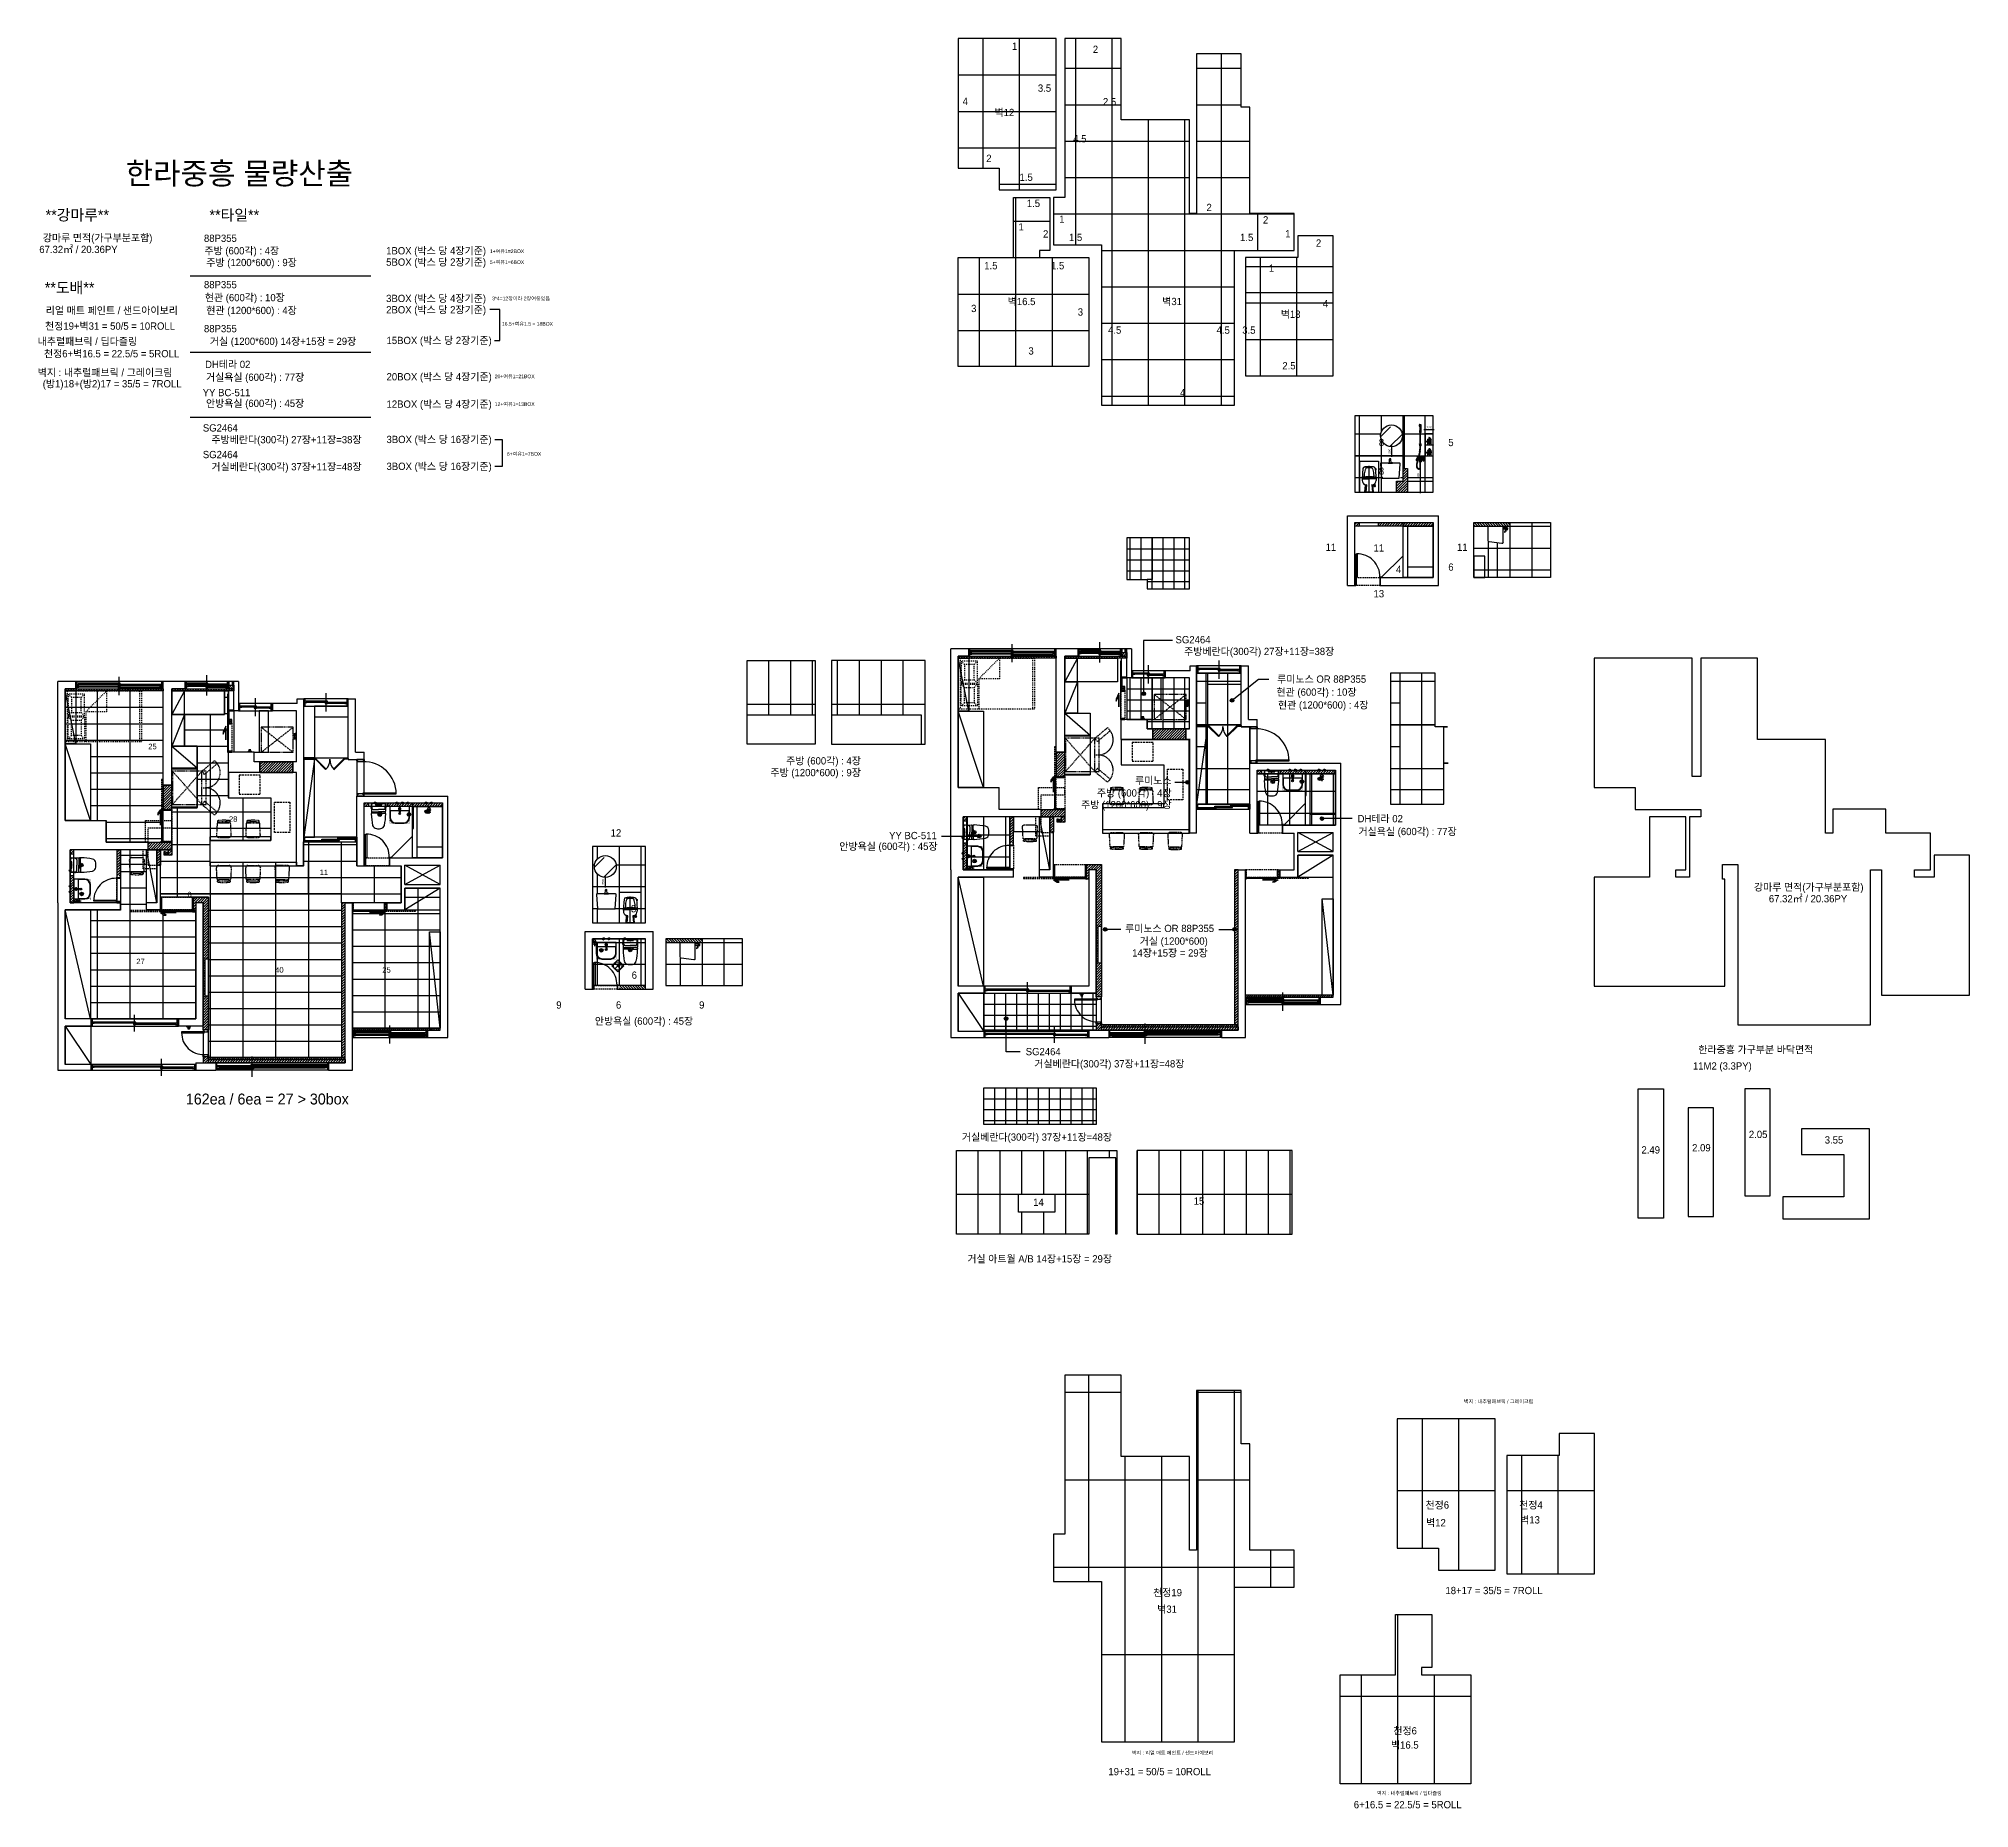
# Model space of a CAD drawing. Header units: inches. Extents: x 4374 to 164780, y 597 to 50243.
# Drawn here: x 111781 to 164780, y 597 to 49195 of the extents above; entities that cross this region are included whole.
import ezdxf
from ezdxf.enums import TextEntityAlignment as Align

# ---------------------------------------------------------------- set-up
doc = ezdxf.new("R2010")
doc.units = ezdxf.units.IN
doc.header["$LTSCALE"] = 50
doc.header["$MEASUREMENT"] = 0
doc.header["$PDSIZE"] = 700.071425
for name, pattern in [('DASHED', [0.75, 0.5, -0.25]), ('DASHEDX2', [1.5, 1, -0.5]), ('DH-HID2', [1.2, 0.8, -0.4]), ('DOT', [0.25, 0, -0.25]), ('HID2', [1, 0.5, -0.5]), ('HIDDEN', [0.375, 0.25, -0.125])]:
    doc.linetypes.add(name, pattern=pattern)
for name, color, linetype in [('02-WAL', 2, 'Continuous'), ('03-TEXT', 3, 'Continuous'), ('03-WAL NEW', 3, 'Continuous'), ('04_FUR', 6, 'Continuous'), ('06-FUR', 6, 'Continuous'), ('06-LIGHT', 4, 'Continuous'), ('07-DIM', 5, 'Continuous'), ('07-DIM WAL', 5, 'Continuous'), ('08-HAT', 8, 'Continuous'), ('11', 11, 'Continuous'), ('3.기호.계단선', 30, 'Continuous'), ('5', 106, 'Continuous'), ('51', 104, 'Continuous'), ('7', 7, 'Continuous'), ('8', 254, 'Continuous'), ('_LIBR', 4, 'Continuous'), ('BATH', 4, 'Continuous'), ('CO-BATH', 6, 'Continuous'), ('CO-DOOR', 8, 'Continuous'), ('fin', 5, 'Continuous'), ('FU', 4, 'Continuous'), ('FUR', 8, 'DASHED'), ('HA', 7, 'Continuous'), ('HL', 6, 'HIDDEN'), ('I-ACCESSOR', 6, 'Continuous'), ('Layer 1', 7, 'Continuous'), ('TOILET-1', 6, 'Continuous'), ('TT1', 7, 'Continuous'), ('도면층2', 2, 'Continuous'), ('도면층4', 4, 'Continuous'), ('도면층5', 5, 'Continuous'), ('도면층8', 8, 'Continuous'), ('욕실설비', 3, 'Continuous')]:
    doc.layers.add(name, color=color, linetype=linetype)
doc.styles.add('HY 울릉도 L', font='')
doc.styles.add('코레일둥고', font='Korail_Round_Gothic_Medium.ttf')
doc.styles.get('HY 울릉도 L').set_extended_font_data('HY울릉도L')
doc.dimstyles.new('30', dxfattribs={"dimscale": 30, "dimtxt": 2, "dimasz": 1, "dimexe": 1, "dimexo": 1, "dimgap": 1, "dimtad": 1, "dimdec": 0, "dimrnd": 0.05, "dimdsep": 46, "dimlunit": 6, "dimtxsty": 'HY 울릉도 L', "dimblk": 'ARCHTICK', "dimcen": 2.5, "dimdle": 1, "dimclrd": 133, "dimclre": 133, "dimclrt": 30, "dimadec": 0, "dimazin": 0, "dimtfac": 1, "dimtdec": 0, "dimtix": 1, "dimtmove": 2, "dimatfit": 3, "dimldrblk": 'ARCHTICK', "dimfxl": 0, "dimlwd": -1, "dimlwe": -1, "dimarcsym": 0})
pattern_1 = [(45, (21500, 9e-13), (-35.35534, 35.35534), [])]
pattern_2 = [(45, (0, 0), (-35.35534, 35.35534), [])]
pattern_3 = [(0, (150112.8, 30349.7), (0, 1200), [])]
pattern_4 = [(45, (155906.38, 21078.25), (-35.35534, 35.35534), [])]
pattern_5 = [(0, (131726.3, 54928.7), (0, 2400), [])]
pattern_6 = [(0, (144787.8, 30349.7), (0, 1200), [])]
pattern_7 = [(0, (131726.26, 54928.74), (0, 600), []), (90, (131726.26, 54928.74), (-600, 4e-14), [])]

msp = doc.modelspace()

# ---------------------------------------------------------------- texts
at = {"layer": '03-TEXT', "style": '코레일둥고'}
for s, p in [('1', (138643.6, 48887)), ('2', (140864, 48801.4)), ('3.5', (139574.2, 47735.9)), ('4', (137290.9, 47375.1)), ('벽12', (138563, 47066.5)), ('2.5', (141360.2, 47361.5)), ('4.5', (140544.9, 46345)), ('2', (137939.2, 45807.2)), ('1.5', (139070.7, 45288.8)), ('1.5', (139269.8, 44572.1)), ('2', (143983.9, 44458.1)), ('1', (138825.7, 43926.1)), ('1', (139942.5, 44137.6)), ('2', (145535.4, 44117.9)), ('67.32㎡ / 20.36PY', (113948.2, 43306.1)), ('주방 (600각) : 4장', (118382.7, 43270)), ('1BOX (박스 당 4장기준)', (124061.7, 43270)), ('2', (139496.6, 43732.4)), ('1.5', (140426.9, 43636.4)), ('1.5', (145124.2, 43636.4)), ('1', (146143.4, 43735.7)), ('2', (146988.6, 43480.4)), ('주방 (1200*600) : 9장', (118868.2, 42947.5)), ('5BOX (박스 당 2장기준)', (124062.6, 42958.3)), ('1.5', (138102, 42860.7)), ('1.5', (139935.1, 42860.7)), ('1', (145695.4, 42792.7)), ('현관 (600각) : 10장', (118538.5, 41983.6)), ('3BOX (박스 당 4장기준)', (124061.7, 41961.2)), ('2BOX (박스 당 2장기준)', (124062.6, 41649.5)), ('3', (137523.4, 41685.4)), ('벽16.5', (139142.8, 41876.9)), ('벽31', (143165.3, 41876.9)), ('4', (147179.6, 41818.2)), ('천정19+벽31 = 50/5 = 10ROLL', (115525.2, 41202.4)), ('현관 (1200*600) : 4장', (118867.4, 41630.1)), ('3', (140450.4, 41588.6)), ('벽13', (146419.7, 41527.5)), ('거실 (1200*600) 14장+15장 = 29장', (120499.3, 40783.5)), ('15BOX (박스 당 2장기준)', (124218.4, 40807.1)), ('4.5', (141500.1, 41090.7)), ('4.5', (144480, 41090.7)), ('3.5', (145184.1, 41090.7)), ('천정6+벽16.5 = 22.5/5 = 5ROLL', (115640.7, 40443.8)), ('3', (139096.2, 40519.8)), ('2.5', (146284.1, 40113)), ('(방1)18+(방2)17 = 35/5 = 7ROLL', (115704.6, 39617.1)), ('거실욕실 (600각) : 77장', (119072.7, 39796.4)), ('20BOX (박스 당 4장기준)', (124219.2, 39809.9)), ('안방욕실 (600각) : 45장', (119072.7, 39079.6)), ('12BOX (박스 당 4장기준)', (124218.4, 39058.9)), ('4', (143256, 39370)), ('주방베란다(300각) 27장+11장=38장', (120645.2, 38081.9)), ('3BOX (박스 당 16장기준)', (124217.3, 38088.8)), ('8', (148715.1, 38004.6)), ('5', (150621.6, 38004.6)), ('거실베란다(300각) 37장+11장=48장', (120645.2, 37338.9)), ('3BOX (박스 당 16장기준)', (124217.3, 37350.5)), ('8', (148715.1, 37219.9)), ('11', (147399.1, 35128.3)), ('11', (148715.1, 35108.9)), ('11', (151006.8, 35128.3)), ('4', (149184.5, 34519.6)), ('6', (150621.6, 34583.7)), ('13', (148715.1, 33851.6)), ('주방베란다(300각) 27장+11장=38장', (147345.5, 32267.3)), ('현관 (600각) : 10장', (147956.8, 31150.8)), ('현관 (1200*600) : 4장', (148285.7, 30797.4)), ('주방 (1200*600) : 9장', (134351.9, 28940.7)), ('주방 (600각) : 4장', (134351.9, 29263.2)), ('주방 (1200*600) : 9장', (142881, 28058.3)), ('주방 (600각) : 4장', (142881, 28380.8)), ('12', (127774.1, 27284.4)), ('안방욕실 (600각) : 45장', (136457, 26916.3)), ('거실욕실 (600각) : 77장', (150708, 27322.4)), ('강마루 면적(가구부분포함)', (161874.7, 25795.4)), ('67.32㎡ / 20.36PY', (161424.8, 25476.8)), ('3', (128185.4, 25202.2)), ('거실 (1200*600)', (143874, 24313.3)), ('14장+15장 = 29장', (143874, 23988.1)), ('6', (128205.3, 23378.6)), ('9', (126135.2, 22559.4)), ('안방욕실 (600각) : 45장', (129747, 22117.3)), ('6', (127774.1, 22559.4)), ('9', (130056.6, 22559.4)), ('한라중흥 가구부분 바닥면적', (160496.3, 21332.8)), ('거실베란다(300각) 37장+11장=48장', (143232.4, 20943.7)), ('11M2 (3.3PY)', (158805.7, 20884.2)), ('거실베란다(300각) 37장+11장=48장', (141244.9, 18931.2)), ('2.05', (159236.3, 19005.8)), ('2.49', (156287.6, 18580.3)), ('2.09', (157678, 18638.6)), ('3.55', (161318.1, 18853.6)), ('14', (139372.3, 17142.5)), ('15', (143778.4, 17175.8)), ('거실 아트월 A/B 14장+15장 = 29장', (141244.9, 15588.1)), ('천정6', (150497.5, 8827.8)), ('천정4', (153068.4, 8827.8)), ('벽12', (150408.3, 8343.3)), ('벽13', (152989.7, 8420.8)), ('천정19', (143166.1, 6423.7)), ('18+17 = 35/5 = 7ROLL', (153067, 6480.6)), ('벽31', (143026.8, 5968.5)), ('천정6', (149613.8, 2628.5)), ('벽16.5', (149662.1, 2238.6)), ('19+31 = 50/5 = 10ROLL', (143960.8, 1507.7)), ('6+16.5 = 22.5/5 = 5ROLL', (150841.8, 600.2))]:
    msp.add_text(s, height=200, dxfattribs=at).set_placement(p, align=Align.RIGHT)
at = {"layer": '03-TEXT', "color": 0, "style": '코레일둥고'}
msp.add_text('한라중흥 물량산출', height=600, dxfattribs=at).set_placement((120412.8, 45192.3), align=Align.RIGHT)
at = {"layer": '03-TEXT', "color": 30, "style": '코레일둥고'}
for s, height, p in [('**강마루**', 300, (113713.2, 44202.5)), ('**타일**', 300, (117834, 44200.1)), ('5+여유1=6BOX', 100, (125109.1, 43008.4)), ('1+여유1=2BOX', 100, (125109.1, 43306.1)), ('**도배**', 300, (113313.2, 42207.4)), ('3*4=12장이라 2장여유있음', 100, (125817.5, 42010.5)), ('16.5+여유1.5 = 18BOX', 100, (125900.2, 41312.3)), ('20+여유1=21BOX', 100, (125396.9, 39870.1)), ('12+여유1=13BOX', 100, (125396.9, 39108.8)), ('6+여유1=7BOX', 100, (125577.3, 37742.2))]:
    msp.add_text(s, height=height, dxfattribs=at).set_placement(p, align=Align.RIGHT)
at = {"layer": '03-TEXT', "color": 10, "style": '코레일둥고'}
for s, p in [('강마루 면적(가구부분포함)', (114903.8, 43624.7)), ('88P355', (117221.3, 43612.8)), ('88P355', (117221.3, 42340.1)), ('리얼 매트 페인트 / 샌드아이보리', (115602.4, 41629.5)), ('88P355', (117221.3, 41131.4)), ('DH테라 02', (117593.8, 40150)), ('YY BC-511', (117593.8, 39375.1)), ('SG2464', (117248.8, 38405.1)), ('SG2464', (117248.8, 37673.8)), ('SG2464', (143949.1, 32590.5)), ('루미노스 OR 88P355', (148221.5, 31507.4)), ('루미노스', (142881, 28723.6)), ('DH테라 02', (149229.2, 27676)), ('YY BC-511', (136434.8, 27211.8)), ('루미노스 OR 88P355', (144047.5, 24661.2)), ('SG2464', (139836.1, 21278.7))]:
    msp.add_text(s, height=200, dxfattribs=at).set_placement(p, align=Align.RIGHT)
for s, p in [('내추럴패브릭 / 딥다즐링', (111754.9, 40780.3)), ('벽지 : 내추럴패브릭 / 그레이크림', (111754.9, 39927.2))]:
    msp.add_text(s, height=200, dxfattribs=at).set_placement(p)
at = {"layer": '3.기호.계단선', "style": '코레일둥고'}
for s, height, p in [('25', 150, (115021.2, 29682.5)), ('28', 150, (117236.8, 27689.3)), ('11', 150, (119726.6, 26225.7)), ('6', 150, (115980, 25617)), ('27', 150, (114694.5, 23781.4)), ('40', 150, (118505.4, 23545.9)), ('25', 150, (121446, 23545.9)), ('162ea / 6ea = 27 > 30box', 300, (120295.2, 19926.2))]:
    msp.add_text(s, height=height, dxfattribs=at).set_placement(p, align=Align.RIGHT)
for s, p in [('벽지 : 내추럴패브릭 / 그레이크림', (150906.4, 11721.8)), ('벽지 : 리얼 매트 페인트 / 샌드아이보리', (141786.6, 2074)), ('벽지 : 내추럴패브릭 / 딥다즐링', (148520.4, 965.5))]:
    msp.add_text(s, height=100, dxfattribs=at).set_placement(p)
at = {"layer": 'TT1', "style": '코레일둥고'}
for s, p in [('A', (127679, 23800.3)), ('B', (127749.7, 23734.3))]:
    msp.add_text(s, height=54, dxfattribs=at).set_placement(p, align=Align.MIDDLE)

# ---------------------------------------------------------------- blocks, each defined once
blk = doc.blocks.new('A$C004A4CAE')
at = {"layer": 'fin', "color": 6}
for p, q in [((0, 0), (0, 5)), ((200, 15), (10, 15)), ((36, 69), (36, 70)), ((84, 69), (36, 69)), ((51, 63), (36, 63)), ((51, 57), (36, 57)), ((51, 51), (36, 51)), ((36, 23), (36, 45)), ((84, 45), (36, 45)), ((82, 72), (38, 72)), ((82, 21), (38, 21)), ((43, 15), (43, 21)), ((84, 63), (69, 63)), ((84, 57), (69, 57)), ((84, 51), (69, 51)), ((77, 15), (77, 21)), ((84, 69), (84, 70)), ((84, 23), (84, 45)), ((126, 69), (126, 70)), ((174, 69), (126, 69)), ((141, 63), (126, 63)), ((141, 57), (126, 57)), ((141, 51), (126, 51)), ((174, 45), (126, 45)), ((126, 23), (126, 45)), ((172, 72), (128, 72)), ((172, 21), (128, 21)), ((133, 15), (133, 21)), ((174, 63), (159, 63)), ((174, 57), (159, 57)), ((174, 51), (159, 51)), ((167, 15), (167, 21)), ((174, 69), (174, 70)), ((174, 23), (174, 45)), ((210, 0), (210, 5))]:
    blk.add_line(p, q, dxfattribs=at)
for centre, radius, start, end in [((10, 5), 10, 90, 180), ((36, 66), 3, 90, 270), ((36, 60), 3, 90, 270), ((36, 54), 3, 90, 270), ((36, 48), 3, 90, 270), ((38, 70), 2, 90, 180), ((38, 23), 2, 180, 270), ((51, 66), 3, 90, 270), ((51, 60), 3, 90, 270), ((51, 54), 3, 90, 270), ((51, 48), 3, 90, 270), ((69, 66), 3, 270, 90), ((69, 60), 3, 270, 90), ((69, 54), 3, 270, 90), ((69, 48), 3, 270, 90), ((82, 70), 2, 0, 90), ((82, 23), 2, 270, 0), ((84, 66), 3, 270, 90), ((84, 60), 3, 270, 90), ((84, 54), 3, 270, 90), ((84, 48), 3, 270, 90), ((126, 66), 3, 90, 270), ((126, 60), 3, 90, 270), ((126, 54), 3, 90, 270), ((126, 48), 3, 90, 270), ((128, 70), 2, 90, 180), ((128, 23), 2, 180, 270), ((141, 66), 3, 90, 270), ((141, 60), 3, 90, 270), ((141, 54), 3, 90, 270), ((141, 48), 3, 90, 270), ((159, 66), 3, 270, 90), ((159, 60), 3, 270, 90), ((159, 54), 3, 270, 90), ((159, 48), 3, 270, 90), ((172, 70), 2, 0, 90), ((172, 23), 2, 270, 0), ((174, 66), 3, 270, 90), ((174, 60), 3, 270, 90), ((174, 54), 3, 270, 90), ((174, 48), 3, 270, 90), ((200, 5), 10, 0, 90)]:
    blk.add_arc(centre, radius, start, end, dxfattribs=at)
blk = doc.blocks.new('floor')
h = blk.add_hatch()
h.set_pattern_fill('ANSI31', color=10)
h.set_pattern_definition([(45, (-930, 325), (-0.08838834765, 0.08838834765), [])])
edge = h.paths.add_edge_path()
edge.add_arc((-32469, 8487), 25, 0, 360)
h = blk.add_hatch()
h.set_pattern_fill('ANSI31', color=10)
h.set_pattern_definition([(45, (-180, 325), (-0.08838834765, 0.08838834765), [])])
edge = h.paths.add_edge_path()
edge.add_arc((-31719, 8487), 25, 0, 360)
h = blk.add_hatch()
h.set_pattern_fill('ANSI31', color=10)
h.set_pattern_definition([(45, (-30, 325), (-0.08838834765, 0.08838834765), [])])
edge = h.paths.add_edge_path()
edge.add_arc((-31569, 8487), 25, 0, 360)
h = blk.add_hatch()
h.set_pattern_fill('ANSI31', color=10)
h.set_pattern_definition([(45, (470, 325), (-0.08838834765, 0.08838834765), [])])
edge = h.paths.add_edge_path()
edge.add_arc((-31069, 8487), 25, 0, 360)
h = blk.add_hatch()
h.set_pattern_fill('ANSI31', color=10)
h.set_pattern_definition([(45, (620, 325), (-0.08838834765, 0.08838834765), [])])
edge = h.paths.add_edge_path()
edge.add_arc((-30919, 8487), 25, 0, 360)
h = blk.add_hatch()
h.set_pattern_fill('ANSI31', color=10)
h.set_pattern_definition([(45, (-800, 5), (-0.08838834765, 0.08838834765), [])])
edge = h.paths.add_edge_path()
edge.add_arc((-32339, 8167), 25, 0, 360)
h = blk.add_hatch()
h.set_pattern_fill('ANSI31', color=10)
h.set_pattern_definition([(45, (0, 10), (-0.08838834765, 0.08838834765), [])])
edge = h.paths.add_edge_path()
edge.add_arc((-31539, 8172), 25, 0, 360)
h = blk.add_hatch()
h.set_pattern_fill('ANSI31', color=10)
h.set_pattern_definition([(45, (490, 85), (-0.08838834765, 0.08838834765), [])])
edge = h.paths.add_edge_path()
edge.add_arc((-31049, 8247), 25, 0, 360)
h = blk.add_hatch()
h.set_pattern_fill('ANSI31', color=10)
h.set_pattern_definition([(45, (-9300, -1535), (-0.08838834765, 0.08838834765), [])])
edge = h.paths.add_edge_path()
edge.add_arc((-40839, 6627), 25, 0, 360)
h = blk.add_hatch()
h.set_pattern_fill('ANSI31', color=10)
h.set_pattern_definition([(45, (-8995, -1380), (-0.08838834765, 0.08838834765), [])])
edge = h.paths.add_edge_path()
edge.add_arc((-40534, 6782), 25, 0, 360)
h = blk.add_hatch()
h.set_pattern_fill('ANSI31', color=10)
h.set_pattern_definition([(45, (-9300, -1965), (-0.08838834765, 0.08838834765), [])])
edge = h.paths.add_edge_path()
edge.add_arc((-40839, 6197), 25, 0, 360)
h = blk.add_hatch()
h.set_pattern_fill('ANSI31', color=10)
h.set_pattern_definition([(45, (-9300, -2115), (-0.08838834765, 0.08838834765), [])])
edge = h.paths.add_edge_path()
edge.add_arc((-40839, 6047), 25, 0, 360)
h = blk.add_hatch()
h.set_pattern_fill('ANSI31', color=10)
h.set_pattern_definition([(45, (-8985, -2175), (-0.08838834765, 0.08838834765), [])])
edge = h.paths.add_edge_path()
edge.add_arc((-40524, 5987), 25, 0, 360)
at = {"color": 10}
for centre, radius in [((-32469, 8487), 25), ((-31719, 8487), 25), ((-31569, 8487), 25), ((-31069, 8487), 25), ((-30919, 8487), 25), ((-32339, 8167), 50), ((-31539, 8172), 50), ((-31049, 8247), 50), ((-40839, 6627), 25), ((-40534, 6782), 50), ((-40839, 6197), 25), ((-40839, 6047), 25), ((-40524, 5987), 50)]:
    blk.add_circle(centre, radius, dxfattribs=at)
at = {"layer": 'fin', "color": 6}
for p, q in [((-35963, 9877), (-35963, 9882)), ((-35859, 9892), (-35953, 9892)), ((-35933, 9946), (-35933, 9947)), ((-35885, 9946), (-35933, 9946)), ((-35918, 9940), (-35933, 9940)), ((-35918, 9934), (-35933, 9934)), ((-35918, 9928), (-35933, 9928)), ((-35885, 9922), (-35933, 9922)), ((-35933, 9900), (-35933, 9922)), ((-35887, 9949), (-35931, 9949)), ((-35887, 9898), (-35931, 9898)), ((-35926, 9892), (-35926, 9898)), ((-35885, 9940), (-35900, 9940)), ((-35885, 9934), (-35900, 9934)), ((-35885, 9928), (-35900, 9928)), ((-35892, 9892), (-35892, 9898)), ((-35885, 9946), (-35885, 9947)), ((-35885, 9900), (-35885, 9922)), ((-35849, 9877), (-35849, 9882)), ((-37644, 2357), (-37644, 2352)), ((-37634, 2342), (-37539, 2342)), ((-37608, 2334), (-37608, 2312)), ((-37608, 2312), (-37560, 2312)), ((-37608, 2306), (-37593, 2306)), ((-37608, 2300), (-37593, 2300)), ((-37608, 2294), (-37593, 2294)), ((-37608, 2288), (-37560, 2288)), ((-37608, 2288), (-37608, 2287)), ((-37606, 2336), (-37562, 2336)), ((-37606, 2285), (-37562, 2285)), ((-37601, 2342), (-37601, 2336)), ((-37575, 2306), (-37560, 2306)), ((-37575, 2300), (-37560, 2300)), ((-37575, 2294), (-37560, 2294)), ((-37567, 2342), (-37567, 2336)), ((-37560, 2334), (-37560, 2312)), ((-37560, 2288), (-37560, 2287)), ((-37529, 2357), (-37529, 2352))]:
    blk.add_line(p, q, dxfattribs=at)
for centre, radius, start, end in [((-35953, 9882), 10, 90, 180), ((-35933, 9943), 3, 90, 270), ((-35933, 9937), 3, 90, 270), ((-35933, 9931), 3, 90, 270), ((-35933, 9925), 3, 90, 270), ((-35931, 9947), 2, 90, 180), ((-35931, 9900), 2, 180, 270), ((-35918, 9943), 3, 90, 270), ((-35918, 9937), 3, 90, 270), ((-35918, 9931), 3, 90, 270), ((-35918, 9925), 3, 90, 270), ((-35900, 9943), 3, 270, 90), ((-35900, 9937), 3, 270, 90), ((-35900, 9931), 3, 270, 90), ((-35900, 9925), 3, 270, 90), ((-35887, 9947), 2, 0, 90), ((-35887, 9900), 2, 270, 0), ((-35885, 9943), 3, 270, 90), ((-35885, 9937), 3, 270, 90), ((-35885, 9931), 3, 270, 90), ((-35885, 9925), 3, 270, 90), ((-35859, 9882), 10, 0, 90), ((-37634, 2352), 10, 180, 270), ((-37608, 2309), 3, 90, 270), ((-37608, 2303), 3, 90, 270), ((-37608, 2297), 3, 90, 270), ((-37608, 2291), 3, 90, 270), ((-37606, 2334), 2, 90, 180), ((-37606, 2287), 2, 180, 270), ((-37593, 2309), 3, 90, 270), ((-37593, 2303), 3, 90, 270), ((-37593, 2297), 3, 90, 270), ((-37593, 2291), 3, 90, 270), ((-37575, 2309), 3, 270, 90), ((-37575, 2303), 3, 270, 90), ((-37575, 2297), 3, 270, 90), ((-37575, 2291), 3, 270, 90), ((-37562, 2334), 2, 0, 90), ((-37562, 2287), 2, 270, 0), ((-37560, 2309), 3, 270, 90), ((-37560, 2303), 3, 270, 90), ((-37560, 2297), 3, 270, 90), ((-37560, 2291), 3, 270, 90), ((-37539, 2352), 10, 270, 0)]:
    blk.add_arc(centre, radius, start, end, dxfattribs=at)
at = {"layer": 'Layer 1'}
for p, q in [((-36347, 11017), (-36347, 9877)), ((-35399, 9877), (-35399, 11017)), ((-35789, 9877), (-35399, 9877)), ((-39559, 7202), (-39559, 5747))]:
    blk.add_line(p, q, dxfattribs=at)
blk.add_lwpolyline([(-34429, 7417), (-32969, 7417), (-32969, 7547), (-34429, 7547)], close=True, dxfattribs=at)
at = {"layer": '도면층2'}
for p, q in [((-41179, 5747), (-41179, 11817)), ((-40694, 11817), (-41179, 11817)), ((-40694, 11817), (-40694, 11617)), ((-37689, 11817), (-38294, 11817)), ((-38294, 11817), (-38294, 11617)), ((-37689, 11817), (-37689, 11617)), ((-36219, 11817), (-36347, 11817)), ((-36347, 11017), (-36347, 11817)), ((-36219, 11817), (-36219, 11017)), ((-40979, 11617), (-40979, 8007)), ((-40694, 11617), (-40979, 11617)), ((-38289, 11617), (-38294, 11617)), ((-38289, 8977), (-38289, 11617)), ((-37689, 11617), (-38051, 11617)), ((-38051, 8977), (-38051, 11617)), ((-34609, 11217), (-35289, 11217)), ((-35289, 11217), (-35289, 11017)), ((-34609, 11347), (-34609, 11347)), ((-34609, 11347), (-34429, 11347)), ((-34609, 11217), (-34609, 11347)), ((-34429, 6757), (-34429, 11347)), ((-33209, 9677), (-33209, 11347)), ((-33209, 11347), (-33009, 11347)), ((-33009, 9877), (-33009, 11347)), ((-36219, 11017), (-36347, 11017)), ((-34629, 11017), (-35289, 11017)), ((-34629, 9617), (-34629, 11017)), ((-35789, 9877), (-36497, 9877)), ((-36497, 9327), (-36497, 9877)), ((-35789, 9617), (-35789, 9877)), ((-35629, 9617), (-35789, 9617)), ((-35629, 9617), (-35629, 9327)), ((-34629, 9617), (-34729, 9617)), ((-34729, 9617), (-34729, 9327)), ((-33209, 9677), (-32769, 9677)), ((-33009, 9877), (-32769, 9877)), ((-32769, 9677), (-32769, 9877)), ((-35629, 9327), (-36497, 9327)), ((-34629, 9327), (-34729, 9327)), ((-34629, 6757), (-34629, 9327)), ((-38289, 8977), (-38051, 8977)), ((-38289, 8977), (-38051, 8977)), ((-32969, 8677), (-30469, 8677)), ((-32969, 6757), (-32969, 8677)), ((-32769, 6757), (-32769, 8487)), ((-32769, 8487), (-30619, 8487)), ((-30619, 6977), (-30619, 8487)), ((-30469, 2047), (-30469, 8677)), ((-40979, 8007), (-39849, 8007)), ((-39849, 7407), (-39849, 8007)), ((-38699, 7202), (-40839, 7202)), ((-40839, 5747), (-40839, 7202)), ((-38699, 7407), (-39849, 7407)), ((-38699, 7202), (-38699, 7407)), ((-32069, 6977), (-30619, 6977)), ((-32069, 6977), (-32069, 6757)), ((-38459, 5747), (-38459, 6777)), ((-38359, 5547), (-38359, 6777)), ((-34429, 6757), (-34629, 6757)), ((-32969, 6757), (-32769, 6757)), ((-32069, 6757), (-31749, 6757)), ((-31749, 5747), (-31749, 6757)), ((-31649, 6247), (-31649, 6777)), ((-31649, 6777), (-30679, 6777)), ((-30679, 6247), (-30679, 6777)), ((-31649, 6247), (-30679, 6247)), ((-31649, 5547), (-31649, 6147)), ((-31649, 6147), (-30679, 6147)), ((-30679, 2247), (-30679, 6147)), ((-41179, 5747), (-41179, 1147)), ((-39454, 5547), (-40979, 5547)), ((-40979, 5547), (-40979, 2557)), ((-39454, 5747), (-40839, 5747)), ((-39454, 5547), (-39454, 5747)), ((-38459, 5747), (-38739, 5747)), ((-38739, 5547), (-38739, 5747)), ((-38359, 5547), (-38739, 5547)), ((-37389, 5747), (-37389, 2557)), ((-37189, 5747), (-37389, 5747)), ((-37189, 5747), (-37189, 2357)), ((-33289, 1347), (-33289, 5747)), ((-33289, 5747), (-33089, 5747)), ((-33089, 1147), (-33089, 5747)), ((-32149, 5747), (-31749, 5747)), ((-32149, 5547), (-32149, 5747)), ((-32149, 5547), (-31649, 5547)), ((-40269, 2557), (-40979, 2557)), ((-40269, 2357), (-40979, 2357)), ((-40979, 2357), (-40979, 1307)), ((-40269, 2557), (-40269, 2357)), ((-40269, 2557), (-40269, 2357)), ((-37869, 2557), (-37869, 2357)), ((-37389, 2557), (-37869, 2557)), ((-37869, 2557), (-37869, 2357)), ((-37189, 2357), (-37869, 2357)), ((-31034, 2247), (-30679, 2247)), ((-31034, 2247), (-31034, 2047)), ((-31034, 2047), (-30469, 2047)), ((-41179, 1147), (-40269, 1147)), ((-40269, 1307), (-40979, 1307)), ((-40269, 1307), (-40269, 1147)), ((-40269, 1307), (-40269, 1147)), ((-37389, 1347), (-36839, 1347)), ((-37389, 1347), (-37389, 1147)), ((-37389, 1147), (-36839, 1147)), ((-36839, 1347), (-36839, 1147)), ((-33749, 1347), (-33289, 1347)), ((-33749, 1347), (-33749, 1147)), ((-33749, 1147), (-33089, 1147))]:
    blk.add_line(p, q, dxfattribs=at)
at = {"layer": '도면층2', "color": 8, "linetype": 'HIDDEN', "ltscale": 3}
for p, q in [((-38769, 7407), (-38769, 8007)), ((-38769, 8007), (-38051, 8007)), ((-38051, 7807), (-38051, 8007)), ((-38699, 6777), (-38699, 7807)), ((-38699, 7807), (-38051, 7807)), ((-38839, 6677), (-38839, 7202)), ((-38459, 6677), (-38839, 6677)), ((-38699, 6777), (-38359, 6777))]:
    blk.add_line(p, q, dxfattribs=at)
at = {"layer": '도면층4'}
for p, q in [((-38294, 11817), (-40694, 11817)), ((-40694, 11817), (-40694, 11617)), ((-40664, 11817), (-40664, 11617)), ((-40604, 11757), (-39524, 11757)), ((-40604, 11683), (-39524, 11683)), ((-39494, 11448), (-39494, 11948)), ((-39464, 11727), (-38384, 11727)), ((-38324, 11617), (-38324, 11817)), ((-38294, 11617), (-38294, 11817)), ((-36487, 11817), (-37689, 11817)), ((-37689, 11817), (-37689, 11617)), ((-37659, 11817), (-37659, 11617)), ((-37599, 11762), (-37118, 11762)), ((-37599, 11702), (-37118, 11702)), ((-37088, 11497), (-37088, 11997)), ((-37088, 11437), (-37088, 11937)), ((-37058, 11732), (-36577, 11732)), ((-37058, 11672), (-36577, 11672)), ((-36517, 11617), (-36517, 11817)), ((-36487, 11617), (-36487, 11817)), ((-40694, 11617), (-38294, 11617)), ((-39464, 11653), (-38384, 11653)), ((-37689, 11617), (-36487, 11617)), ((-35289, 11217), (-36219, 11217)), ((-36219, 11217), (-36219, 11017)), ((-36189, 11217), (-36189, 11017)), ((-36129, 11132), (-35784, 11132)), ((-35754, 10867), (-35754, 11367)), ((-35319, 11017), (-35319, 11217)), ((-35289, 11017), (-35289, 11217)), ((-33209, 11347), (-34429, 11347)), ((-34429, 11347), (-34429, 11147)), ((-34429, 11147), (-33209, 11147)), ((-34399, 11347), (-34399, 11147)), ((-34339, 11262), (-33839, 11262)), ((-33809, 10997), (-33809, 11497)), ((-33779, 11232), (-33299, 11232)), ((-33239, 11147), (-33239, 11347)), ((-33209, 11147), (-33209, 11347)), ((-36219, 11017), (-35289, 11017)), ((-35724, 11102), (-35379, 11102)), ((-34729, 9617), (-35629, 9617)), ((-35629, 9617), (-35629, 9327)), ((-34729, 9327), (-34729, 9617)), ((-32969, 9677), (-32969, 8677)), ((-32769, 9677), (-32969, 9677)), ((-32769, 8677), (-32769, 9677)), ((-35629, 9327), (-34729, 9327)), ((-32969, 8677), (-32769, 8677)), ((-32769, 8677), (-32969, 8677)), ((-32799, 8767), (-31890, 8767)), ((-32799, 8737), (-32799, 8767)), ((-32799, 8737), (-31889, 8737)), ((-31889, 8737), (-31889, 8767)), ((-39069, 2207), (-39069, 2667)), ((-37869, 2557), (-40269, 2557)), ((-40269, 2557), (-40269, 2357)), ((-40269, 2357), (-37869, 2357)), ((-40239, 2557), (-40239, 2357)), ((-40179, 2452), (-39099, 2452)), ((-39039, 2422), (-37959, 2422)), ((-37899, 2357), (-37899, 2557)), ((-37869, 2357), (-37869, 2557)), ((-31034, 2247), (-33089, 2247)), ((-33089, 2247), (-33089, 2047)), ((-33059, 2247), (-33059, 2047)), ((-32999, 2187), (-32092, 2187)), ((-32062, 1878), (-32062, 2378)), ((-32032, 2157), (-31124, 2157)), ((-31064, 2047), (-31064, 2247)), ((-31034, 2047), (-31034, 2247)), ((-33089, 2047), (-31034, 2047)), ((-32999, 2113), (-32092, 2113)), ((-32032, 2083), (-31124, 2083)), ((-37389, 1307), (-40269, 1307)), ((-40269, 1307), (-40269, 1147)), ((-40269, 1147), (-37389, 1147)), ((-40239, 1307), (-40239, 1147)), ((-40179, 1242), (-38359, 1242)), ((-38329, 997), (-38329, 1457)), ((-38299, 1212), (-37479, 1212)), ((-37419, 1147), (-37419, 1307)), ((-37389, 1147), (-37389, 1307)), ((-36839, 1347), (-33749, 1347)), ((-36839, 1347), (-36839, 1147)), ((-33749, 1147), (-36839, 1147)), ((-36809, 1147), (-36809, 1347)), ((-35869, 1262), (-36749, 1262)), ((-35869, 1202), (-36749, 1202)), ((-35839, 1027), (-35839, 1527)), ((-35839, 967), (-35839, 1467)), ((-33839, 1292), (-35809, 1292)), ((-33839, 1232), (-35809, 1232)), ((-33779, 1347), (-33779, 1147)), ((-33749, 1147), (-33749, 1347))]:
    blk.add_line(p, q, dxfattribs=at)
for points in [[(-40664, 11772), (-40664, 11742), (-40604, 11742), (-40604, 11772)], [(-40664, 11698), (-40664, 11668), (-40604, 11668), (-40604, 11698)], [(-39524, 11772), (-39524, 11742), (-39464, 11742), (-39464, 11772)], [(-39524, 11742), (-39524, 11712), (-39464, 11712), (-39464, 11742)], [(-39524, 11698), (-39524, 11668), (-39464, 11668), (-39464, 11698)], [(-39524, 11668), (-39524, 11638), (-39464, 11638), (-39464, 11668)], [(-38384, 11742), (-38384, 11712), (-38324, 11712), (-38324, 11742)], [(-38384, 11668), (-38384, 11638), (-38324, 11638), (-38324, 11668)], [(-37659, 11777), (-37659, 11747), (-37599, 11747), (-37599, 11777)], [(-37659, 11717), (-37659, 11687), (-37599, 11687), (-37599, 11717)], [(-37118, 11777), (-37118, 11747), (-37058, 11747), (-37058, 11777)], [(-37118, 11747), (-37118, 11717), (-37058, 11717), (-37058, 11747)], [(-37118, 11717), (-37118, 11687), (-37058, 11687), (-37058, 11717)], [(-37118, 11687), (-37118, 11657), (-37058, 11657), (-37058, 11687)], [(-36577, 11747), (-36577, 11717), (-36517, 11717), (-36517, 11747)], [(-36577, 11687), (-36577, 11657), (-36517, 11657), (-36517, 11687)], [(-36487, 11717), (-36387, 11717), (-36387, 11817), (-36487, 11817)], [(-36387, 11717), (-36347, 11717), (-36347, 11817), (-36387, 11817)], [(-36189, 11147), (-36189, 11117), (-36129, 11117), (-36129, 11147)], [(-35784, 11147), (-35784, 11117), (-35724, 11117), (-35724, 11147)], [(-34399, 11277), (-34399, 11247), (-34339, 11247), (-34339, 11277)], [(-33839, 11277), (-33839, 11247), (-33779, 11247), (-33779, 11277)], [(-33839, 11247), (-33839, 11217), (-33779, 11217), (-33779, 11247)], [(-33299, 11247), (-33299, 11217), (-33239, 11217), (-33239, 11247)], [(-35784, 11117), (-35784, 11087), (-35724, 11087), (-35724, 11117)], [(-35379, 11117), (-35379, 11087), (-35319, 11087), (-35319, 11117)], [(-40239, 2467), (-40239, 2437), (-40179, 2437), (-40179, 2467)], [(-39099, 2467), (-39099, 2437), (-39039, 2437), (-39039, 2467)], [(-39099, 2437), (-39099, 2407), (-39039, 2407), (-39039, 2437)], [(-37959, 2437), (-37959, 2407), (-37899, 2407), (-37899, 2437)], [(-33059, 2202), (-33059, 2172), (-32999, 2172), (-32999, 2202)], [(-33059, 2128), (-33059, 2098), (-32999, 2098), (-32999, 2128)], [(-32092, 2202), (-32092, 2172), (-32032, 2172), (-32032, 2202)], [(-32092, 2172), (-32092, 2142), (-32032, 2142), (-32032, 2172)], [(-32092, 2128), (-32092, 2098), (-32032, 2098), (-32032, 2128)], [(-31124, 2172), (-31124, 2142), (-31064, 2142), (-31064, 2172)], [(-32092, 2098), (-32092, 2068), (-32032, 2068), (-32032, 2098)], [(-31124, 2098), (-31124, 2068), (-31064, 2068), (-31064, 2098)], [(-40239, 1257), (-40239, 1227), (-40179, 1227), (-40179, 1257)], [(-38359, 1257), (-38359, 1227), (-38299, 1227), (-38299, 1257)], [(-38359, 1227), (-38359, 1197), (-38299, 1197), (-38299, 1227)], [(-37479, 1227), (-37479, 1197), (-37419, 1197), (-37419, 1227)], [(-36749, 1277), (-36749, 1247), (-36809, 1247), (-36809, 1277)], [(-36749, 1217), (-36749, 1187), (-36809, 1187), (-36809, 1217)], [(-35809, 1307), (-35809, 1277), (-35869, 1277), (-35869, 1307)], [(-35809, 1277), (-35809, 1247), (-35869, 1247), (-35869, 1277)], [(-35809, 1247), (-35809, 1217), (-35869, 1217), (-35869, 1247)], [(-35809, 1217), (-35809, 1187), (-35869, 1187), (-35869, 1217)], [(-33779, 1307), (-33779, 1277), (-33839, 1277), (-33839, 1307)], [(-33779, 1247), (-33779, 1217), (-33839, 1217), (-33839, 1247)]]:
    blk.add_lwpolyline(points, close=True, dxfattribs=at)
for points in [[(-32769, 9677), (-32769, 9647), (-32799, 9647), (-32799, 9617), (-32939, 9617), (-32939, 9647), (-32969, 9647), (-32969, 9677), (-32769, 9677)], [(-32769, 8677), (-32769, 8707), (-32799, 8707), (-32799, 8737), (-32939, 8737), (-32939, 8707), (-32969, 8707), (-32969, 8677), (-32769, 8677)]]:
    blk.add_lwpolyline(points, dxfattribs=at)
at = {"layer": '도면층5'}
for p, q in [((-39524, 11772), (-40604, 11772)), ((-39524, 11742), (-40604, 11742)), ((-39524, 11698), (-40604, 11698)), ((-39524, 11668), (-40604, 11668)), ((-38384, 11742), (-39464, 11742)), ((-38384, 11712), (-39464, 11712)), ((-38384, 11668), (-39464, 11668)), ((-37118, 11777), (-37599, 11777)), ((-37118, 11747), (-37599, 11747)), ((-37118, 11717), (-37599, 11717)), ((-37118, 11687), (-37599, 11687)), ((-36577, 11747), (-37058, 11747)), ((-36577, 11717), (-37058, 11717)), ((-36577, 11687), (-37058, 11687)), ((-38384, 11638), (-39464, 11638)), ((-36577, 11657), (-37058, 11657)), ((-35784, 11147), (-36129, 11147)), ((-33839, 11277), (-34339, 11277)), ((-33839, 11247), (-34339, 11247)), ((-33299, 11247), (-33779, 11247)), ((-33299, 11217), (-33779, 11217)), ((-35784, 11117), (-36129, 11117)), ((-35379, 11117), (-35724, 11117)), ((-35379, 11087), (-35724, 11087)), ((-39099, 2467), (-40179, 2467)), ((-39099, 2437), (-40179, 2437)), ((-37959, 2437), (-39039, 2437)), ((-37959, 2407), (-39039, 2407)), ((-32092, 2202), (-32999, 2202)), ((-32092, 2172), (-32999, 2172)), ((-32092, 2128), (-32999, 2128)), ((-31124, 2172), (-32032, 2172)), ((-31124, 2142), (-32032, 2142)), ((-32092, 2098), (-32999, 2098)), ((-31124, 2098), (-32032, 2098)), ((-31124, 2068), (-32032, 2068)), ((-38359, 1257), (-40179, 1257)), ((-38359, 1227), (-40179, 1227)), ((-37479, 1227), (-38299, 1227)), ((-37479, 1197), (-38299, 1197)), ((-36749, 1277), (-35869, 1277)), ((-36749, 1247), (-35869, 1247)), ((-36749, 1217), (-35869, 1217)), ((-36749, 1187), (-35869, 1187)), ((-35809, 1307), (-33839, 1307)), ((-35809, 1277), (-33839, 1277)), ((-35809, 1247), (-33839, 1247)), ((-35809, 1217), (-33839, 1217))]:
    blk.add_line(p, q, dxfattribs=at)
blk.add_arc((-32771, 8737), 881, 0.0322, 91.8532, dxfattribs=at)
at = {"layer": '도면층8'}
for p, q in [((-31649, 6247), (-30679, 6777)), ((-30679, 6247), (-31649, 6777))]:
    blk.add_line(p, q, dxfattribs=at)
at = {"rotation": 90}
blk.add_blockref('A$C004A4CAE', (-34629, 10212), dxfattribs=at)
blk = doc.blocks.new('ggetg')
at = {"layer": 'FUR'}
blk.add_line((-181608, -178117), (-181608, -178143), dxfattribs=at)
for points in [[(-181587, -178117, 0.399285), (-181577, -178108), (-181561, -177790, 0.429301), (-181621, -177727), (-181905, -177727, 0.429301), (-181965, -177790), (-181948, -178108, 0.399285), (-181938, -178117)], [(-181924, -178142, 0.455835), (-181935, -178152), (-181935, -178175, 0.37479), (-181927, -178184, 0.068331), (-181599, -178184, 0.37479), (-181590, -178175), (-181590, -178152, 0.455835), (-181602, -178142, -0.070108)]]:
    blk.add_lwpolyline(points, format="xyb", close=True, dxfattribs=at)
blk = doc.blocks.new('ghehrth')
at = {"layer": '06-LIGHT'}
h = blk.add_hatch(color=256, dxfattribs=at)
h.dxf.hatch_style = 1
edge = h.paths.add_edge_path()
edge.add_arc((74745, 23107), 31.2, 270, 630)
at = {"color": 1, "linetype": 'Continuous'}
for p, q in [((74645, 23107), (74845, 23107)), ((74745, 23007), (74745, 23207))]:
    blk.add_line(p, q, dxfattribs=at)
blk = doc.blocks.new('2400X1080_P2_')
at = {"color": 8, "linetype": 'HID2'}
for p, q in [((-2040, -1400), (-2040, 0)), ((-570, -830), (-570, 0)), ((-60, -1400), (-60, 0)), ((-446, -175), (-536, -85)), ((-86, -85), (-176, -175)), ((-446, -596), (-536, -685)), ((-446, -804), (-536, -715)), ((-176, -596), (-86, -685)), ((-176, -804), (-86, -715)), ((-446, -1225), (-536, -1315)), ((-86, -1315), (-176, -1225))]:
    blk.add_line(p, q, dxfattribs=at)
for points in [[(0, 0), (0, -1400), (-2100, -1400), (-2100, 0)], [(-86, -685), (-536, -685), (-536, -85), (-86, -85)], [(-446, -596), (-446, -175), (-176, -175), (-176, -596)], [(-1140, -830), (-570, -830), (-1140, -1400)], [(-86, -715), (-536, -715), (-536, -1315), (-86, -1315)], [(-446, -804), (-446, -1225), (-176, -1225), (-176, -804)]]:
    blk.add_lwpolyline(points, close=True, dxfattribs=at)
blk = doc.blocks.new('FFFR')
h = blk.add_hatch()
h.set_pattern_fill('ANSI31', color=30)
h.set_pattern_definition([(45, (45940.9141, 6664.45681), (-0.08838834765, 0.08838834765), [])])
edge = h.paths.add_edge_path()
edge.add_arc((14402, 14827), 25, 0, 360)
h = blk.add_hatch()
h.set_pattern_fill('ANSI31', color=30)
h.set_pattern_definition([(45, (46090.9141, 6664.45681), (-0.08838834765, 0.08838834765), [])])
edge = h.paths.add_edge_path()
edge.add_arc((14552, 14827), 25, 0, 360)
at = {"layer": '03-WAL NEW'}
h = blk.add_hatch(dxfattribs=at)
h.set_pattern_fill('_USER', color=8, scale=50, angle=45, pattern_type=0)
h.set_pattern_definition(pattern_1)
h.paths.add_polyline_path([(9784, 17957), (9784, 18057), (9924, 18057), (9924, 17957)])
h = blk.add_hatch(dxfattribs=at)
h.set_pattern_fill('_USER', color=30, scale=50, angle=45, pattern_type=0)
h.set_pattern_definition([(45, (-2928, 0), (-35.35534, 35.35534), [])])
h.paths.add_polyline_path([(7982, 17902), (5292, 17902), (5292, 17957), (7982, 17957)])
h = blk.add_hatch(dxfattribs=at)
h.set_pattern_fill('_USER', color=30, scale=50, angle=45, pattern_type=0)
h.set_pattern_definition(pattern_2)
h.paths.add_polyline_path([(9924, 17902), (8220, 17902), (8220, 17957), (9924, 17957)])
h = blk.add_hatch(dxfattribs=at)
h.set_pattern_fill('_USER', color=8, scale=50, angle=45, pattern_type=0)
h.set_pattern_definition(pattern_1)
h.paths.add_polyline_path([(10642, 15957), (11542, 15957), (11542, 15667), (10642, 15667)])
h = blk.add_hatch(dxfattribs=at)
h.set_pattern_fill('_USER', color=8, scale=50, angle=45, pattern_type=0)
h.set_pattern_definition(pattern_1)
h.paths.add_polyline_path([(8220, 15317), (7982, 15317), (7982, 14647), (8220, 14647)])
h = blk.add_hatch(dxfattribs=at)
h.set_pattern_fill('_USER', color=8, scale=50, angle=45, pattern_type=0)
h.set_pattern_definition(pattern_1)
h.paths.add_polyline_path([(13632, 14827), (13502, 14827), (13502, 14727), (13632, 14727)])
h = blk.add_hatch(dxfattribs=at)
h.set_pattern_fill('_USER', color=8, scale=50, angle=45, pattern_type=0)
h.set_pattern_definition(pattern_1)
h.paths.add_polyline_path([(14152, 14827), (15652, 14827), (15652, 14727), (14152, 14727)])
h = blk.add_hatch(dxfattribs=at)
h.set_pattern_fill('_USER', color=8, scale=50, angle=45, pattern_type=0)
h.set_pattern_definition(pattern_2)
h.paths.add_polyline_path([(5532, 12822), (5432, 12822), (5432, 12562, -0.414214), (5457, 12537, -0.414214), (5432, 12512), (5432, 12412, -0.414214), (5457, 12387, -0.414214), (5432, 12362), (5432, 12087), (5532, 12087)])
h.paths.add_polyline_path([(5532, 13542), (5432, 13542), (5432, 13422), (5532, 13422)])
h = blk.add_hatch(dxfattribs=at)
h.set_pattern_fill('_USER', color=8, scale=50, angle=45, pattern_type=0)
h.set_pattern_definition([(45, (21565, 35), (-35.35534, 35.35534), [])])
h.paths.add_polyline_path([(6712, 13542), (6712, 12822), (6812, 12822), (6812, 13542)])
h = blk.add_hatch(dxfattribs=at)
h.set_pattern_fill('_USER', color=8, scale=50, angle=45, pattern_type=0)
h.set_pattern_definition([(45, (21500, 35), (-35.35534, 35.35534), [])])
h.paths.add_polyline_path([(8220, 13747), (8220, 13542), (7572, 13542), (7572, 13747), (7982, 13747)])
h.paths.add_polyline_path([(7912, 13117), (7812, 13117), (7812, 13542), (7912, 13542)])
h = blk.add_hatch(dxfattribs=at)
h.set_pattern_fill('_USER', color=8, scale=50, angle=45, pattern_type=0)
h.set_pattern_definition(pattern_1)
h.paths.add_polyline_path([(8220, 13542), (8220, 13392), (8012, 13392), (8012, 13492), (8032, 13492), (8032, 13412), (8132, 13412), (8132, 13542)])
h = blk.add_hatch(dxfattribs=at)
h.set_pattern_fill('_USER', color=8, scale=50, angle=45, pattern_type=0)
h.set_pattern_definition(pattern_1)
h.paths.add_polyline_path([(13502, 13097), (13532, 13097), (13532, 13320), (13502, 13320)])
h = blk.add_hatch(dxfattribs=at)
h.set_pattern_fill('_USER', color=8, scale=50, angle=45, pattern_type=0)
h.set_pattern_definition([(45, (21500, 120), (-35.35534, 35.35534), [])])
h.paths.add_polyline_path([(9232, 9534), (9132, 9534), (9132, 10534), (9232, 10534), (9232, 12237), (8812, 12237), (8812, 11827), (8882, 11827), (8882, 12087), (9082, 12087), (9082, 8597), (9232, 8597)])
h = blk.add_hatch(dxfattribs=at)
h.set_pattern_fill('_USER', color=8, scale=50, angle=45, pattern_type=0)
h.set_pattern_definition([(45, (21565, 9e-13), (-35.35534, 35.35534), [])])
h.paths.add_polyline_path([(6712, 12087), (6812, 12087), (6812, 12117), (6712, 12117)])
h = blk.add_hatch(dxfattribs=at)
h.set_pattern_fill('_USER', color=8, scale=50, angle=45, pattern_type=0)
h.set_pattern_definition(pattern_1)
h.paths.add_polyline_path([(12982, 12087), (12882, 12087), (12882, 7832), (12982, 7832)])
h = blk.add_hatch(dxfattribs=at)
h.set_pattern_fill('_USER', color=8, scale=50, angle=45, pattern_type=0)
h.set_pattern_definition(pattern_1)
h.paths.add_polyline_path([(14082, 12087), (14122, 12087), (14122, 11887), (14082, 11887)])
h = blk.add_hatch(dxfattribs=at)
h.set_pattern_fill('_USER', color=30, scale=41.666667, angle=45, pattern_type=0)
h.set_pattern_definition([(45, (25450, 900), (-29.46278, 29.46278), [])])
h.paths.add_polyline_path([(13182, 8587), (15592, 8587), (15592, 8642), (13182, 8642)])
h = blk.add_hatch(dxfattribs=at)
h.set_pattern_fill('_USER', color=8, scale=50, angle=45, pattern_type=0)
h.set_pattern_definition([(45, (21450, 9e-13), (-35.35534, 35.35534), [])])
h.paths.add_polyline_path([(9232, 7687), (9232, 7857), (9082, 7857), (9082, 7687)])
h = blk.add_hatch(dxfattribs=at)
h.set_pattern_fill('_USER', color=30, scale=41.666667, angle=45, pattern_type=0)
h.set_pattern_definition([(45, (21500, 90), (-29.46278, 29.46278), [])])
h.paths.add_polyline_path([(9232, 7777), (12982, 7777), (12982, 7832), (9232, 7832)])
h = blk.add_hatch(dxfattribs=at)
h.set_pattern_fill('_USER', color=8, scale=50, angle=45, pattern_type=0)
h.set_pattern_definition(pattern_1)
h.paths.add_polyline_path([(9232, 7777), (12982, 7777), (12982, 7687), (9232, 7687)])
at = {"color": 8}
for p, q in [((14477, 14727), (14477, 14662)), ((5532, 12462), (5597, 12462))]:
    blk.add_line(p, q, dxfattribs=at)
at = {"color": 30}
for centre in [(14402, 14827), (14552, 14827)]:
    blk.add_circle(centre, 25, dxfattribs=at)
at = {"layer": '03-WAL NEW'}
for p, q in [((13502, 14727), (13502, 14827)), ((13632, 14727), (13632, 14827)), ((14152, 14727), (14152, 14827)), ((14832, 14727), (14832, 14827)), ((14952, 14727), (14952, 13317)), ((14832, 13917), (14232, 13317)), ((5532, 13422), (5432, 13422)), ((14952, 13617), (15652, 13617)), ((5532, 12822), (5432, 12822))]:
    blk.add_line(p, q, dxfattribs=at)
for points in [[(9784, 17957), (9784, 18057), (9924, 18057), (9924, 17957), (9784, 17957)], [(9924, 17902), (9774, 17902), (9774, 17357), (9924, 17357), (9924, 17357), (9924, 17357), (9924, 17902)], [(13502, 14827), (15652, 14827), (15652, 14727), (13502, 14727), (13502, 14827)], [(6712, 13542), (6712, 12767), (6812, 12767), (6812, 13542), (6712, 13542)], [(8220, 13747), (8220, 13542), (7572, 13542), (7572, 13747), (7982, 13747), (7982, 13747), (8220, 13747)], [(8220, 13542), (8220, 13392), (8012, 13392), (8012, 13492), (8032, 13492), (8032, 13412), (8132, 13412), (8132, 13542), (8220, 13542)], [(9082, 12087), (8882, 12087), (8882, 11827), (8812, 11827), (8812, 12237), (9232, 12237), (9232, 8597), (9082, 8597), (9082, 12087)], [(6712, 12087), (6812, 12087), (6812, 12117), (6712, 12117), (6712, 12087)], [(12982, 12087), (12882, 12087), (12882, 7832), (12982, 7832), (12982, 12087)], [(9232, 7687), (9232, 7857), (9082, 7857), (9082, 7687), (9232, 7687)]]:
    blk.add_lwpolyline(points, dxfattribs=at)
at = {"layer": '03-WAL NEW', "color": 30}
for points in [[(7982, 17902), (5292, 17902), (5292, 17957), (7982, 17957)], [(9924, 17902), (8220, 17902), (8220, 17957), (9924, 17957)]]:
    blk.add_lwpolyline(points, close=True, dxfattribs=at)
at = {"layer": '03-WAL NEW'}
for points in [[(10642, 15957), (11542, 15957), (11542, 15667), (10642, 15667)], [(8220, 15317), (7982, 15317), (7982, 14647), (8220, 14647)], [(14832, 14727), (15652, 14727), (15652, 13317), (14832, 13317)], [(5432, 12087), (5532, 12087), (5532, 13542), (5432, 13542)], [(7912, 13117), (7812, 13117), (7812, 13542), (7912, 13542)], [(13502, 13097), (13532, 13097), (13532, 13320), (13502, 13320)], [(14082, 12087), (14122, 12087), (14122, 11887), (14082, 11887)], [(9232, 9534), (9232, 10534), (9132, 10534), (9132, 9534)], [(9232, 7777), (12982, 7777), (12982, 7687), (9232, 7687)]]:
    blk.add_lwpolyline(points, close=True, dxfattribs=at)
at = {"layer": '03-WAL NEW', "color": 30}
for points in [[(13182, 8587), (15592, 8587), (15592, 8642), (13182, 8642), (13182, 8587)], [(9232, 7777), (12982, 7777), (12982, 7832), (9232, 7832), (9232, 7777)]]:
    blk.add_lwpolyline(points, dxfattribs=at)
at = {"layer": '04_FUR', "color": 8}
for p, q in [((9262, 13797), (10942, 13797)), ((10942, 13797), (10942, 13897)), ((9262, 13197), (11642, 13197))]:
    blk.add_line(p, q, dxfattribs=at)
at = {"layer": '06-FUR', "color": 8}
for p, q in [((8570, 17902), (8220, 17252)), ((8570, 17252), (8220, 16387)), ((8220, 16387), (8920, 15787)), ((11842, 16067), (13062, 16067)), ((12142, 16027), (11842, 13887)), ((8220, 15787), (8920, 15787)), ((8220, 15767), (8920, 15767)), ((8220, 14717), (8920, 14717)), ((8220, 14697), (8920, 14697)), ((15592, 12487), (14622, 11887)), ((5292, 8697), (6002, 7647))]:
    blk.add_line(p, q, dxfattribs=at)
for points in [[(5592, 16447), (5292, 16447), (5292, 17902), (5592, 17902), (5592, 16447), (5292, 17902)], [(8220, 17902), (9670, 17902), (9670, 17252), (8220, 17252), (8220, 17902)], [(10872, 17357), (10622, 17357), (10622, 16217), (10872, 16217), (10872, 17357)], [(12142, 17487), (12142, 17187), (13062, 17187), (13062, 17487), (12142, 17487)], [(5992, 14347), (5292, 14347), (5292, 16447), (5992, 16447), (5992, 14347), (5292, 16447)], [(8220, 16387), (8920, 16387), (8920, 14697), (8220, 14697), (8220, 16387)], [(13062, 16027), (12962, 16027), (12962, 16047), (13062, 16047), (13062, 16027)], [(9774, 15667), (9774, 14967), (10942, 14967), (10942, 13897), (9262, 13897), (9262, 13097), (11642, 13097), (11642, 15667), (9774, 15667)], [(7532, 13542), (6812, 13542), (6812, 13142), (7532, 13142), (7532, 13542)], [(7812, 12087), (7532, 12087), (7532, 13542), (7812, 13542), (7812, 12087), (7532, 13542)], [(5992, 8897), (5292, 8897), (5292, 11887), (5992, 11887), (5992, 8897), (5292, 11887)], [(15592, 8642), (15292, 8642), (15292, 11287), (15592, 11287), (15592, 8642), (15292, 11287)]]:
    blk.add_lwpolyline(points, dxfattribs=at)
for points in [[(8220, 17252), (8570, 17252), (8570, 17902), (8220, 17902)], [(8570, 16387), (8220, 16387), (8220, 17252), (8570, 17252)], [(12142, 16067), (11842, 16067), (11842, 17487), (12142, 17487)], [(11842, 16027), (12162, 16027), (12162, 16047), (11842, 16047)], [(11842, 13887), (12142, 13887), (12142, 16027), (11842, 16027)], [(12444, 15744), (12162, 16027), (12176, 16041), (12459, 15758)], [(12679, 15744), (12962, 16027), (12947, 16041), (12665, 15758)], [(14622, 11887), (15592, 11887), (15592, 12487), (14622, 12487)], [(6002, 7647), (5292, 7647), (5292, 8697), (6002, 8697)]]:
    blk.add_lwpolyline(points, close=True, dxfattribs=at)
at = {"layer": '06-FUR', "color": 8, "linetype": 'DASHEDX2'}
for points in [[(10068, 15067), (10648, 15067), (10648, 15587), (10068, 15587)], [(11042, 14012), (11042, 14852), (11462, 14852), (11462, 14012)]]:
    blk.add_lwpolyline(points, close=True, dxfattribs=at)
at = {"layer": '06-FUR', "color": 8}
for centre, start, end in [((12197, 16012), 314.2144, 2.2625), ((12926, 16012), 177.7375, 225.7856)]:
    blk.add_arc(centre, 365, start, end, dxfattribs=at)
at = {"layer": '3.기호.계단선'}
for p, q in [((9874, 17117), (9774, 17017)), ((9774, 17117), (9874, 17017))]:
    blk.add_line(p, q, dxfattribs=at)
blk.add_lwpolyline([(9774, 17377), (9774, 17017), (9874, 17017), (9874, 17117), (9794, 17117), (9794, 17357), (9924, 17357), (9924, 17377), (9774, 17377)], dxfattribs=at)
blk.add_lwpolyline([(9774, 17017), (9874, 17017), (9874, 17117), (9774, 17117)], close=True, dxfattribs=at)
at = {"layer": '_LIBR', "linetype": 'Continuous'}
for points in [[(13541, 13320), (13541, 13972), (13571, 13972), (13571, 13320), (13541, 13320)], [(13541, 13320), (13511, 13320), (13511, 13329), (13541, 13329), (13541, 13320)], [(14193, 13320), (14223, 13320), (14223, 13329), (14193, 13329), (14193, 13320)], [(6712, 12758), (6712, 12788), (6703, 12788), (6703, 12758), (6712, 12758)], [(6712, 12126), (6080, 12126), (6080, 12156), (6712, 12156), (6712, 12126)], [(6712, 12126), (6712, 12096), (6703, 12096), (6703, 12126), (6712, 12126)]]:
    blk.add_lwpolyline(points, dxfattribs=at)
for points in [[(13532, 13320), (13541, 13320), (13541, 13097), (13532, 13097)], [(14202, 13320), (14193, 13320), (14193, 13097), (14202, 13097)], [(6712, 12767), (6712, 12758), (6812, 12758), (6812, 12767)], [(6712, 12117), (6712, 12126), (6812, 12126), (6812, 12117)]]:
    blk.add_lwpolyline(points, close=True, dxfattribs=at)
for centre, radius, start, end in [((13563, 13342), 630, 358.7804, 90.6825), ((6689, 12148), 610, 88.7406, 180.7049)]:
    blk.add_arc(centre, radius, start, end, dxfattribs=at)
at = {"layer": 'BATH', "color": 8}
for p, q in [((15237, 14649), (15282, 14727)), ((15321, 14649), (15237, 14649)), ((15260, 14643), (15241, 14613)), ((15254, 14588), (15246, 14559)), ((15270, 14643), (15257, 14595)), ((15280, 14645), (15280, 14593)), ((15280, 14578), (15280, 14525)), ((15282, 14727), (15321, 14649)), ((15291, 14643), (15303, 14595)), ((15300, 14643), (15319, 14613)), ((15306, 14588), (15315, 14559)), ((5532, 12139), (5609, 12179)), ((5609, 12095), (5532, 12139)), ((5609, 12179), (5609, 12095)), ((5613, 12138), (5666, 12138)), ((5615, 12148), (5663, 12161)), ((5615, 12127), (5663, 12115)), ((5616, 12158), (5646, 12177)), ((5616, 12117), (5646, 12099)), ((5670, 12164), (5699, 12172)), ((5670, 12112), (5699, 12103)), ((5680, 12138), (5734, 12138))]:
    blk.add_line(p, q, dxfattribs=at)
blk.add_lwpolyline([(14842, 14727), (14842, 14127), (14852, 14127), (14852, 14727), (14842, 14727)], dxfattribs=at)
at = {"layer": 'CO-BATH', "color": 8}
for p, q in [((14204, 14727), (14204, 14422)), ((14749, 14727), (14204, 14727)), ((14214, 14607), (14214, 14432)), ((14739, 14607), (14214, 14607)), ((14462, 14571), (14462, 14566)), ((14462, 14571), (14491, 14571)), ((14462, 14566), (14491, 14566)), ((14463, 14576), (14463, 14571)), ((14463, 14576), (14490, 14576)), ((14464, 14667), (14464, 14576)), ((14489, 14667), (14489, 14576)), ((14490, 14576), (14490, 14571)), ((14491, 14571), (14491, 14566)), ((14739, 14432), (14739, 14607)), ((14749, 14422), (14749, 14727)), ((14354, 14272), (14599, 14272)), ((14364, 14282), (14589, 14282)), ((5837, 12734), (5532, 12734)), ((5532, 12734), (5532, 12189)), ((5827, 12724), (5652, 12724)), ((5652, 12724), (5652, 12199)), ((5592, 12474), (5682, 12474)), ((5592, 12449), (5682, 12449)), ((5652, 12199), (5827, 12199)), ((5682, 12475), (5687, 12475)), ((5682, 12448), (5682, 12475)), ((5682, 12448), (5687, 12448)), ((5687, 12476), (5692, 12476)), ((5687, 12447), (5687, 12476)), ((5687, 12447), (5692, 12447)), ((5692, 12447), (5692, 12476)), ((5977, 12349), (5977, 12574)), ((5987, 12339), (5987, 12584)), ((5532, 12189), (5837, 12189))]:
    blk.add_line(p, q, dxfattribs=at)
at = {"layer": 'CO-BATH', "color": 8, "linetype": 'DOT'}
for points in [[(14204, 14272), (14749, 14272), (14749, 14727), (14204, 14727)], [(5987, 12189), (5987, 12734), (5532, 12734), (5532, 12189)]]:
    blk.add_lwpolyline(points, close=True, dxfattribs=at)
at = {"layer": 'CO-BATH', "color": 8}
for centre, radius in [((14477, 14532), 25), ((14477, 14532), 20), ((5727, 12462), 25), ((5727, 12462), 20)]:
    blk.add_circle(centre, radius, dxfattribs=at)
for centre, radius, start, end in [((14354, 14422), 150, 180, 270), ((14364, 14432), 150, 180, 270), ((14477, 14667), 35, 290.9248, 249.0751), ((14477, 14667), 30, 294.6243, 245.3757), ((14477, 14667), 25, 300, 240), ((14477, 14667), 18, 313.9829, 226.017), ((14477, 14667), 12.5, 360, 180), ((14589, 14432), 150, 270, 0), ((14599, 14422), 150, 270, 0), ((5827, 12574), 150, 0, 90), ((5837, 12584), 150, 0, 90), ((5592, 12462), 35, 20.9248, 339.0751), ((5592, 12462), 30, 24.6243, 335.3757), ((5592, 12462), 25, 30, 330), ((5592, 12462), 18, 43.9829, 316.017), ((5592, 12462), 12.5, 90, 270), ((5827, 12349), 150, 270, 0), ((5837, 12339), 150, 270, 0)]:
    blk.add_arc(centre, radius, start, end, dxfattribs=at)
at = {"layer": 'CO-DOOR', "color": 8, "linetype": 'DH-HID2'}
for points in [[(9764, 17017), (9764, 17817), (9754, 17817), (9754, 17017)], [(7972, 14647), (7972, 15468), (7942, 15468), (7942, 14647)], [(7912, 11877), (7091, 11877), (7091, 11847), (7912, 11847)], [(14082, 11877), (14903, 11877), (14903, 11847), (14082, 11847)]]:
    blk.add_lwpolyline(points, close=True, dxfattribs=at)
at = {"layer": 'CO-DOOR'}
for points in [[(9764, 16217), (9764, 17017), (9754, 17017), (9754, 16217)], [(7972, 13756), (7972, 14647), (7942, 14647), (7942, 13756)], [(8803, 11877), (7912, 11877), (7912, 11847), (8803, 11847)], [(13191, 11877), (14082, 11877), (14082, 11847), (13191, 11847)]]:
    blk.add_lwpolyline(points, close=True, dxfattribs=at)
at = {"layer": 'CO-DOOR', "color": 251, "linetype": 'DH-HID2'}
for points in [[(9774, 16217), (9774, 17017), (9874, 17017), (9874, 16217)], [(7982, 13765), (7982, 14647), (8220, 14647), (8220, 13765)], [(14202, 13097), (13532, 13097), (13532, 13320), (14202, 13320)], [(6812, 12767), (6812, 12117), (6712, 12117), (6712, 12767)], [(8794, 11887), (7912, 11887), (7912, 12237), (8794, 12237)], [(13200, 11887), (14082, 11887), (14082, 12087), (13200, 12087)]]:
    blk.add_lwpolyline(points, close=True, dxfattribs=at)
at = {"layer": 'CO-DOOR', "color": 7}
for points in [[(9774, 17017), (9874, 17017), (9874, 16987), (9774, 16987), (9774, 17017)], [(9774, 16217), (9874, 16217), (9874, 16247), (9774, 16247), (9774, 16217)], [(7982, 14647), (8220, 14647), (8220, 14617), (7982, 14617), (7982, 14647)], [(7922, 13747), (7922, 13765), (7932, 13765), (7932, 13756), (7982, 13756), (7982, 13765), (8220, 13765), (8220, 13747), (7922, 13747)], [(7912, 11887), (7912, 12237), (7942, 12237), (7942, 11887), (7912, 11887)], [(8812, 11827), (8794, 11827), (8794, 11837), (8803, 11837), (8803, 11887), (8794, 11887), (8794, 12237), (8812, 12237), (8812, 11827)], [(13182, 11827), (13200, 11827), (13200, 11837), (13191, 11837), (13191, 11887), (13200, 11887), (13200, 12087), (13182, 12087), (13182, 11827)], [(14082, 11887), (14082, 12087), (14052, 12087), (14052, 11887), (14082, 11887)]]:
    blk.add_lwpolyline(points, dxfattribs=at)
at = {"layer": 'CO-DOOR', "color": 1}
for points in [[(9704, 16560), (9704, 16939), (9631, 16774), (9631, 16715), (9704, 16881), (9704, 16560)], [(7912, 14217), (7912, 14647), (7839, 14548), (7839, 14490), (7912, 14588), (7912, 14217)], [(8341, 11817), (7912, 11817), (8010, 11744), (8068, 11744), (7970, 11817), (8341, 11817)], [(13652, 11817), (14082, 11817), (13983, 11744), (13925, 11744), (14023, 11817), (13652, 11817)]]:
    blk.add_lwpolyline(points, close=True, dxfattribs=at)
at = {"layer": 'fin', "color": 8}
for p, q in [((13716, 14585), (13897, 14585)), ((13897, 14546), (13717, 14546)), ((13889, 14810), (13724, 14810)), ((13741, 14812), (13728, 14812)), ((13741, 14812), (13753, 14812)), ((13751, 14643), (13897, 14643)), ((14042, 14643), (13897, 14643)), ((14077, 14585), (13897, 14585)), ((13897, 14546), (14076, 14546)), ((13905, 14810), (14069, 14810)), ((5448, 13130), (5448, 13294)), ((5615, 13267), (5615, 13122)), ((5673, 13302), (5673, 13122)), ((5712, 13122), (5712, 13301)), ((5446, 12966), (5446, 12978)), ((5446, 12966), (5446, 12953)), ((5448, 13114), (5448, 12949)), ((5615, 12976), (5615, 13122)), ((5673, 12941), (5673, 13122)), ((5712, 13122), (5712, 12942))]:
    blk.add_line(p, q, dxfattribs=at)
for points in [[(13724, 14810), (13712, 14810, 0.421209), (13697, 14795), (13701, 14600, 0.001659)], [(13716, 14585, 0.371724), (13702, 14571, 0.003515), (13703, 14540, 0.320541)], [(14069, 14810), (14082, 14810, -0.421209), (14097, 14795), (14092, 14600, -0.001659)], [(14077, 14585, -0.371724), (14091, 14571, -0.003515), (14090, 14540, -0.320541)], [(5448, 13294), (5448, 13307, -0.421209), (5463, 13322), (5658, 13317, -0.001659)], [(5673, 13302, -0.371724), (5688, 13316, -0.003515), (5718, 13316, -0.320541)], [(5448, 12949), (5448, 12937, 0.421209), (5463, 12922), (5658, 12926, 0.001659)], [(5673, 12941, 0.371724), (5688, 12927, 0.003515), (5718, 12928, 0.320541)]]:
    blk.add_lwpolyline(points, format="xyb", dxfattribs=at)
for centre, radius, start, end in [((13717, 14526), 20, 90, 182.3333), ((15901, 14615), 2206, 182.3333, 190.6081), ((13716, 14600), 15, 181.3651, 270), ((13724, 14794), 16, 90, 179.3116), ((14708, 14782), 1000, 179.3116, 185.9437), ((13728, 14827), 15, 180, 270), ((13753, 14683), 40, 185.9437, 267.5129), ((13753, 14827), 15, 270, 0), ((14040, 14683), 40, 272.4871, 354.0563), ((11892, 14615), 2206, 349.3919, 357.6667), ((14069, 14794), 16, 0.6884, 90), ((14076, 14526), 20, 357.6667, 90), ((14077, 14600), 15, 270, 358.6349), ((13085, 14782), 1000, 354.0563, 0.6884), ((13852, 14248), 126, 198.2964, 263.4241), ((13897, 14525), 406, 261.6993, 270), ((13897, 14525), 406, 270, 278.3007), ((13941, 14248), 126, 276.5759, 341.7036), ((5464, 13294), 16, 90.6884, 180), ((5476, 12310), 1000, 84.0563, 90.6884), ((5575, 13265), 40, 2.4871, 84.0563), ((5658, 13302), 15, 0, 88.6349), ((5732, 13301), 20, 87.6667, 180), ((5643, 11117), 2206, 79.3919, 87.6667), ((6010, 13166), 126, 6.5759, 71.7036), ((5431, 12978), 15, 0, 90), ((5431, 12953), 15, 270, 0), ((5464, 12949), 16, 180, 269.3116), ((5476, 13933), 1000, 269.3116, 275.9437), ((5575, 12978), 40, 275.9437, 357.5129), ((5658, 12941), 15, 271.3651, 0), ((5732, 12942), 20, 180, 272.3333), ((5643, 15126), 2206, 272.3333, 280.6081), ((6010, 13077), 126, 288.2964, 353.4241), ((5733, 13122), 406, 0, 8.3007), ((5733, 13122), 406, 351.6993, 0)]:
    blk.add_arc(centre, radius, start, end, dxfattribs=at)
at = {"layer": 'FUR'}
for p, q in [((11552, 16217), (10677, 16903)), ((10677, 16217), (11552, 16903)), ((9049, 14786), (8240, 15698)), ((8240, 14786), (9049, 15698)), ((9049, 14786), (9049, 15698)), ((9079, 15242), (9192, 15242))]:
    blk.add_line(p, q, dxfattribs=at)
for points in [[(11552, 16217), (11552, 16903), (10677, 16903), (10677, 16217)], [(9470, 15906), (9121, 15612), (9048, 15698), (9397, 15992)], [(9162, 14786), (9162, 15698), (8240, 15698), (8240, 14786)], [(9470, 14577), (9121, 14871), (9048, 14785), (9397, 14491)]]:
    blk.add_lwpolyline(points, close=True, dxfattribs=at)
for centre, start, end in [((9133, 15659), 273.9757, 44.0177), ((9133, 14825), 315.9823, 86.0243)]:
    blk.add_arc(centre, 418, start, end, dxfattribs=at)
at = {"layer": 'HL', "color": 8, "linetype": 'Continuous'}
for p, q in [((13688, 14696), (13688, 14684)), ((13692, 14700), (13699, 14700)), ((13692, 14680), (13699, 14680)), ((13810, 14786), (13888, 14786)), ((13810, 14779), (13889, 14779)), ((13897, 14553), (13850, 14553)), ((13873, 14817), (13873, 14827)), ((13873, 14817), (13921, 14817)), ((13890, 14812), (13884, 14817)), ((13885, 14805), (13890, 14812)), ((13891, 14771), (13885, 14805)), ((13885, 14805), (13908, 14805)), ((13890, 14812), (13903, 14812)), ((13891, 14771), (13903, 14771)), ((13897, 14553), (13943, 14553)), ((13903, 14812), (13909, 14817)), ((13908, 14805), (13903, 14812)), ((13903, 14771), (13908, 14805)), ((13904, 14779), (13983, 14779)), ((13905, 14786), (13983, 14786)), ((13921, 14817), (13921, 14827)), ((5441, 13146), (5431, 13146)), ((5441, 13098), (5431, 13098)), ((5441, 13098), (5441, 13146)), ((5446, 13129), (5441, 13134)), ((5446, 13115), (5441, 13109)), ((5453, 13133), (5446, 13129)), ((5446, 13115), (5446, 13129)), ((5453, 13110), (5446, 13115)), ((5488, 13128), (5453, 13133)), ((5453, 13110), (5453, 13133)), ((5488, 13116), (5453, 13110)), ((5472, 13130), (5472, 13208)), ((5472, 13035), (5472, 13113)), ((5479, 13129), (5479, 13208)), ((5479, 13035), (5479, 13114)), ((5488, 13116), (5488, 13128)), ((5558, 12917), (5558, 12924)), ((5562, 12913), (5574, 12913)), ((5578, 12917), (5578, 12924)), ((5705, 13122), (5705, 13168)), ((5705, 13122), (5705, 13075))]:
    blk.add_line(p, q, dxfattribs=at)
for points in [[(13814, 14546), (13814, 14570, -0.414214), (13818, 14574), (13834, 14574, -0.414214), (13838, 14570), (13838, 14555), (13838, 14546)], [(13838, 14555), (13848, 14555, -0.414214), (13850, 14553), (13850, 14546)], [(13955, 14555), (13945, 14555, 0.414214), (13943, 14553), (13943, 14546)], [(13979, 14546), (13979, 14570, 0.414214), (13975, 14574), (13959, 14574, 0.414214), (13955, 14570), (13955, 14555), (13955, 14546)], [(5712, 13204), (5688, 13204, 0.414214), (5684, 13200), (5684, 13184, 0.414214), (5688, 13180), (5703, 13180), (5712, 13180)], [(5712, 13039), (5688, 13039, -0.414214), (5684, 13043), (5684, 13060, -0.414214), (5688, 13064), (5703, 13064), (5712, 13064)], [(5703, 13180), (5703, 13170, 0.414214), (5705, 13168), (5712, 13168)], [(5703, 13064), (5703, 13073, -0.414214), (5705, 13075), (5712, 13075)]]:
    blk.add_lwpolyline(points, format="xyb", dxfattribs=at)
for centre in [(13827, 14560), (13967, 14560), (5698, 13192), (5698, 13052)]:
    blk.add_circle(centre, 8, dxfattribs=at)
for centre, radius, start, end in [((13692, 14696), 4, 90, 180), ((13692, 14684), 4, 180, 270), ((13810, 14782), 3.5, 90, 270), ((13983, 14782), 3.5, 270, 90), ((5476, 13208), 3.5, 0, 180), ((5476, 13035), 3.5, 180, 0), ((5562, 12917), 4, 180, 270), ((5574, 12917), 4, 270, 0)]:
    blk.add_arc(centre, radius, start, end, dxfattribs=at)
at = {"layer": '도면층4'}
for p, q in [((9112, 8537), (8491, 8537)), ((8491, 8537), (8491, 8507)), ((9112, 8507), (8491, 8507)), ((9082, 8597), (9082, 7857)), ((9112, 8507), (9112, 8552)), ((9232, 7857), (9232, 8597))]:
    blk.add_line(p, q, dxfattribs=at)
for points in [[(9082, 8597), (9082, 8567), (9112, 8567), (9112, 8537), (9202, 8537), (9202, 8567), (9232, 8567), (9232, 8597), (9082, 8597)], [(9082, 7857), (9082, 7887), (9112, 7887), (9112, 7917), (9202, 7917), (9202, 7887), (9232, 7887), (9232, 7857), (9082, 7857)]]:
    blk.add_lwpolyline(points, dxfattribs=at)
at = {"layer": '도면층5'}
blk.add_arc((9086, 8511), 595, 179.5925, 272.474, dxfattribs=at)
at = {"layer": '도면층8'}
for p, q in [((13302, 13887), (11842, 13887)), ((11877, 13805), (11877, 13802)), ((11911, 13798), (12341, 13798)), ((12341, 13798), (12811, 13798)), ((12386, 13833), (12811, 13833)), ((12826, 13868), (13236, 13868)), ((12826, 13833), (13236, 13833)), ((11862, 13757), (13266, 13757)), ((11911, 13762), (12341, 13762))]:
    blk.add_line(p, q, dxfattribs=at)
for points in [[(11842, 13882), (11842, 13757), (11862, 13757), (11862, 13802), (11877, 13802), (11877, 13887), (11842, 13887), (11842, 13882)], [(12337, 13778), (11907, 13778), (11907, 13782), (12337, 13782), (12337, 13778), (12337, 13782)], [(11911, 13787), (11914, 13785), (11915, 13784), (11916, 13782)], [(12341, 13787), (12338, 13785), (12337, 13784), (12337, 13782)], [(12386, 13822), (12389, 13820), (12389, 13819), (12390, 13817)], [(12386, 13808), (12389, 13810), (12389, 13811), (12390, 13813)], [(12777, 13813), (12390, 13813), (12390, 13817), (12777, 13817), (12777, 13813), (12777, 13817)], [(12781, 13822), (12778, 13820), (12777, 13819), (12777, 13817)], [(12781, 13808), (12778, 13810), (12777, 13811), (12777, 13813)], [(12826, 13857), (12829, 13855), (12829, 13854), (12830, 13852)], [(12826, 13843), (12829, 13845), (12829, 13846), (12830, 13848)], [(13231, 13848), (12830, 13848), (12830, 13852), (13231, 13852), (13231, 13848), (13231, 13852)], [(13236, 13857), (13232, 13855), (13232, 13854), (13231, 13852)], [(13236, 13843), (13232, 13845), (13232, 13846), (13231, 13848)], [(13302, 13767), (13302, 13757), (13266, 13757), (13266, 13805), (13281, 13805), (13281, 13887), (13302, 13887), (13302, 13767)], [(11911, 13773), (11914, 13775), (11915, 13776), (11916, 13778)], [(12341, 13773), (12338, 13775), (12337, 13776), (12337, 13778)]]:
    blk.add_lwpolyline(points, dxfattribs=at)
for points in [[(11867, 13798), (11911, 13798), (11911, 13786), (11905, 13784), (11905, 13776), (11911, 13774), (11911, 13762), (11867, 13762)], [(12341, 13833), (12386, 13833), (12386, 13821), (12379, 13819), (12379, 13811), (12386, 13809), (12386, 13798), (12341, 13798)], [(12341, 13774), (12341, 13762), (12382, 13762), (12382, 13798), (12341, 13798), (12341, 13786), (12348, 13784), (12348, 13776)], [(12781, 13868), (12826, 13868), (12826, 13856), (12819, 13854), (12819, 13846), (12826, 13844), (12826, 13833), (12781, 13833)], [(12781, 13809), (12781, 13798), (12822, 13798), (12822, 13833), (12781, 13833), (12781, 13821), (12788, 13819), (12788, 13811)], [(13236, 13844), (13236, 13833), (13276, 13833), (13276, 13868), (13236, 13868), (13236, 13856), (13242, 13854), (13242, 13846)]]:
    blk.add_lwpolyline(points, close=True, dxfattribs=at)
at = {"layer": '욕실설비', "color": 8}
for p, q in [((15268, 14653), (15268, 14652)), ((15293, 14654), (15293, 14652)), ((5604, 12150), (5607, 12150)), ((5605, 12125), (5607, 12125))]:
    blk.add_line(p, q, dxfattribs=at)
at = {"rotation": 180}
blk.add_blockref('2400X1080_P2_', (5292, 16502), dxfattribs=at)
at = {"layer": '06-FUR', "color": 8}
blk.add_blockref('floor', (46271, 6339), dxfattribs=at)
at = {"layer": '06-LIGHT', "xscale": 0.5, "yscale": 0.5, "zscale": 0.5, "rotation": 45}
blk.add_blockref('ghehrth', (-10174, -21143), dxfattribs=at)
at = {"layer": 'FUR', "color": 8, "rotation": 180}
for p in [(-172111, -163846), (-171311, -163846)]:
    blk.add_blockref('ggetg', p, dxfattribs=at)
at = {"layer": 'FUR', "color": 8, "xscale": -1}
blk.add_blockref('ggetg', (-174498, 191052), dxfattribs=at)
at = {"layer": 'FUR', "xscale": -1}
for p in [(-172111, 190839), (-171311, 190839)]:
    blk.add_blockref('ggetg', p, dxfattribs=at)
at = {"layer": 'FUR'}
blk.add_blockref('ggetg', (193014, 190839), dxfattribs=at)
blk = doc.blocks.new('A$C585578C5')
at = {"layer": '51'}
for p, q in [((101, 1162), (133, 1162)), ((103, 1114), (103, 993)), ((131, 1114), (131, 993)), ((92, 997), (99, 1002)), ((92, 997), (92, 953)), ((92, 953), (99, 947)), ((92, 626), (99, 631)), ((92, 626), (92, 582)), ((92, 582), (99, 576)), ((96, 999), (109, 988)), ((96, 950), (109, 961)), ((96, 628), (109, 617)), ((96, 579), (109, 590)), ((99, 1002), (135, 1002)), ((99, 947), (108, 947)), ((99, 631), (111, 631)), ((99, 576), (111, 576)), ((108, 625), (105, 621)), ((108, 582), (105, 586)), ((107, 959), (108, 942)), ((127, 942), (108, 942)), ((108, 625), (111, 625)), ((108, 582), (111, 582)), ((109, 961), (109, 988)), ((109, 590), (109, 617)), ((111, 535), (111, 942)), ((123, 534), (123, 942)), ((123, 631), (135, 631)), ((123, 625), (126, 625)), ((123, 582), (126, 582)), ((123, 576), (135, 576)), ((139, 999), (126, 988)), ((126, 961), (126, 988)), ((139, 950), (126, 961)), ((139, 628), (126, 617)), ((126, 625), (130, 621)), ((126, 590), (126, 617)), ((139, 579), (126, 590)), ((126, 582), (130, 586)), ((128, 959), (127, 942)), ((127, 947), (135, 947)), ((142, 997), (135, 1002)), ((142, 953), (135, 947)), ((142, 626), (135, 631)), ((142, 582), (135, 576)), ((142, 953), (142, 997)), ((142, 582), (142, 626)), ((42, 244), (21, 196)), ((33, 215), (50, 225)), ((33, 214), (51, 224)), ((64, 244), (39, 188)), ((42, 244), (42, 287)), ((42, 287), (192, 287)), ((42, 285), (192, 285)), ((42, 279), (192, 279)), ((42, 267), (192, 267)), ((42, 254), (192, 254)), ((42, 244), (75, 244)), ((43, 247), (192, 247)), ((83, 209), (83, 236)), ((93, 172), (93, 152)), ((93, 160), (142, 160)), ((93, 158), (142, 158)), ((93, 152), (142, 152)), ((93, 150), (96, 137)), ((96, 137), (139, 137)), ((101, 127), (101, 137)), ((101, 127), (133, 127)), ((101, 127), (103, 125)), ((103, 125), (131, 125)), ((111, -14), (111, 125)), ((123, -18), (123, 125)), ((133, 127), (131, 125)), ((133, 127), (133, 137)), ((142, 150), (139, 137)), ((142, 172), (142, 152)), ((152, 209), (152, 236)), ((192, 244), (160, 244)), ((170, 244), (195, 188)), ((201, 214), (183, 223)), ((201, 214), (184, 224)), ((192, 244), (192, 287)), ((196, 274), (192, 274)), ((196, 257), (192, 257)), ((192, 244), (214, 196)), ((196, 287), (242, 287)), ((196, 244), (196, 287)), ((196, 285), (242, 285)), ((196, 279), (242, 279)), ((196, 267), (242, 267)), ((196, 254), (242, 254)), ((196, 247), (242, 247)), ((196, 244), (242, 244)), ((204, 244), (204, 287)), ((208, 289), (217, 289)), ((208, 287), (208, 289)), ((217, 289), (217, 287)), ((242, 244), (242, 287))]:
    blk.add_line(p, q, dxfattribs=at)
blk.add_lwpolyline([(145, 1122, 0.19387), (143, 1125, 0.093193), (137, 1129, 0.049859), (129, 1131, 0.037392), (117, 1132, 0.037392), (106, 1131, 0.049859), (98, 1129, 0.093193), (91, 1125, 0.19387), (90, 1122)], format="xyb", dxfattribs=at)
for points in [[(83, 209), (77, 209), (77, 199), (83, 199)], [(96, 232), (93, 235), (85, 228), (89, 225)], [(89, 183), (85, 179), (93, 172), (96, 176)], [(122, 238), (122, 244), (112, 244), (112, 238)], [(112, 169), (112, 164), (122, 164), (122, 169)], [(145, 225), (149, 228), (142, 235), (138, 232)], [(138, 176), (142, 172), (149, 179), (145, 183)], [(152, 199), (157, 199), (157, 209), (152, 209)]]:
    blk.add_lwpolyline(points, dxfattribs=at)
for centre, radius in [((30, 192), 10), ((42, 219), 10), ((117, 204), 35), ((192, 219), 10), ((205, 192), 10)]:
    blk.add_circle(centre, radius, dxfattribs=at)
for centre, radius, start, end in [((135, 1132), 46.1, 141.2089, 191.1671), ((92, 1124), 3, 191.1671, 231.5039), ((117, 1155), 42.8, 231.5039, 308.4961), ((101, 1159), 3, 90, 141.2089), ((133, 1159), 3, 38.7911, 90), ((100, 1132), 46.1, 348.8329, 38.7911), ((142, 1124), 3, 308.4961, 348.8329), ((-389, 535), 500, 346.9293, 0), ((-377, 534), 500, 346.7342, 360), ((30, 192), 30, 85.4032, 46.4607), ((30, 192), 14, 111.5167, 20.3473), ((75, 236), 8, 0, 90), ((101, 152), 8, 180, 193.0633), ((134, 152), 8, 346.9367, 0), ((160, 236), 8, 90, 180), ((205, 192), 30, 133.5393, 94.5968), ((205, 192), 14, 159.6527, 68.4833)]:
    blk.add_arc(centre, radius, start, end, dxfattribs=at)
for points, knots in [([(98, 422), (96, 413), (94, 404), (84, 358), (75, 321), (64, 276), (62, 269), (58, 251), (55, 238), (46, 200), (39, 174), (31, 142), (29, 135), (27, 124), (25, 119), (23, 111), (23, 108), (21, 103), (21, 101), (20, 96), (19, 94), (17, 87), (16, 83), (13, 70), (12, 62), (9, 45), (9, 37), (9, 23), (9, 17), (11, 6), (12, 0), (16, -11), (18, -16), (25, -27), (29, -32), (37, -40), (40, -43), (47, -48), (51, -51), (58, -54), (61, -56), (67, -58), (70, -59), (75, -60), (77, -60), (82, -60), (84, -60), (87, -59), (88, -59), (90, -59), (91, -58), (92, -58), (93, -58), (94, -57), (95, -57), (97, -56), (98, -55), (100, -53), (102, -52), (104, -49), (105, -47), (107, -45), (108, -43), (111, -39), (112, -37), (115, -32), (117, -29), (120, -24), (121, -22), (122, -19), (122, -19), (123, -18)], [62.308881, 62.308881, 62.308881, 62.308881, 90.550966, 90.550966, 211.285587, 211.285587, 230.339551, 230.339551, 268.44748, 268.44748, 344.663338, 344.663338, 362.517539, 362.517539, 376.325867, 376.325867, 384.414849, 384.414849, 390.703371, 390.703371, 396.991892, 396.991892, 409.568936, 409.568936, 431.216988, 431.216988, 452.865041, 452.865041, 468.35849, 468.35849, 483.851938, 483.851938, 499.345387, 499.345387, 514.838835, 514.838835, 525.218775, 525.218775, 535.598715, 535.598715, 542.691373, 542.691373, 549.784032, 549.784032, 554.77731, 554.77731, 559.770587, 559.770587, 562.162291, 562.162291, 563.798903, 563.798903, 565.181264, 565.181264, 566.563625, 566.563625, 569.328347, 569.328347, 573.536436, 573.536436, 577.744524, 577.744524, 581.952612, 581.952612, 588.487027, 588.487027, 595.021442, 595.021442, 601.555856, 601.555856, 602.519308, 602.519308, 602.519308, 602.519308]), ([(110, 420), (87, 320), (53, 177), (4, -15), (91, -60), (105, -29), (111, -14)], [61.835516, 61.835516, 61.835516, 61.835516, 385.781482, 517.198725, 564.246559, 604.445349, 604.445349, 604.445349, 604.445349])]:
    blk.add_open_spline(points, degree=3, knots=knots, dxfattribs=at)
blk = doc.blocks.new('400X150')
for p, q in [((-25, 435), (-20, 542)), ((-19, 522), (-20, 535)), ((0, 552), (-10, 552)), ((0, 552), (10, 552)), ((19, 522), (20, 535)), ((25, 435), (20, 542)), ((-61, 445), (-61, 435)), ((-61, 445), (-46, 445)), ((-61, 435), (61, 435)), ((-46, 445), (-46, 435)), ((61, 445), (46, 445)), ((46, 445), (46, 435)), ((61, 445), (61, 435))]:
    blk.add_line(p, q)
blk.add_lwpolyline([(-242, 25), (242, 25), (271, 414, 0.435772), (251, 435), (-251, 435, 0.435772), (-271, 414)], format="xyb", close=True)
for centre, start, end in [((-10, 542), 90, 177.0379), ((10, 542), 2.9621, 90)]:
    blk.add_arc(centre, 9.71, start, end)
at = {"extrusion": (0, 0, -1)}
blk.add_ellipse((0, 522), major_axis=(19.4, 0), ratio=0.240825, dxfattribs=at)
blk.add_open_spline([(18, 522), (18, 522), (18, 522), (18, 522), (18, 522), (18, 522), (18, 522), (17, 521), (17, 521), (16, 521), (15, 520), (12, 520), (10, 519), (5, 519), (3, 519), (-2, 519), (-5, 519), (-10, 519), (-12, 520), (-15, 520), (-16, 521), (-17, 521), (-17, 521), (-18, 522), (-18, 522), (-18, 522), (-18, 522), (-18, 522), (-18, 522), (-18, 522), (-18, 522), (-18, 523), (-18, 523), (-18, 523), (-18, 523), (-17, 523), (-17, 524), (-16, 524), (-15, 524), (-12, 525), (-10, 525), (-6, 526), (-3, 526), (2, 526), (5, 526), (9, 526), (12, 525), (14, 525), (15, 524), (17, 524), (17, 523), (18, 523), (18, 523), (18, 523), (18, 523), (18, 522), (18, 522), (18, 522)], degree=3, knots=[0, 0, 0, 0, 0.11103, 0.11103, 0.222059, 0.222059, 0.333089, 0.333089, 0.541062, 0.541062, 0.749036, 0.749036, 1.153203, 1.153203, 1.557371, 1.557371, 1.961539, 1.961539, 2.365706, 2.365706, 2.612717, 2.612717, 2.799233, 2.799233, 2.93761, 2.93761, 3.044097, 3.044097, 3.150583, 3.150583, 3.25707, 3.25707, 3.363556, 3.363556, 3.470042, 3.470042, 3.677004, 3.677004, 3.883966, 3.883966, 4.28421, 4.28421, 4.684454, 4.684454, 5.084698, 5.084698, 5.484942, 5.484942, 5.74274, 5.74274, 5.931194, 5.931194, 6.072178, 6.072178, 6.179938, 6.179938, 6.283185, 6.283185, 6.283185, 6.283185])
blk = doc.blocks.new('A$C1B8B0607')
at = {"layer": 'HA', "color": 6, "linetype": 'Continuous', "ltscale": 25}
for p, q in [((290, 649), (269, 364)), ((339, 694), (460, 694)), ((581, 694), (460, 694)), ((635, 649), (630, 649)), ((630, 649), (638, 542)), ((635, 610), (633, 608)), ((635, 649), (640, 649)), ((635, 610), (640, 610)), ((638, 542), (651, 364)), ((640, 649), (642, 647)), ((642, 612), (640, 610)), ((642, 647), (642, 612)), ((642, 645), (645, 645)), ((642, 615), (645, 615)), ((645, 645), (646, 643)), ((645, 615), (646, 616)), ((646, 643), (646, 616)), ((269, 364), (270, 346)), ((270, 362), (270, 321)), ((412, 380), (271, 380)), ((412, 391), (276, 391)), ((278, 370), (460, 370)), ((278, 370), (460, 370)), ((637, 402), (283, 402)), ((307, 380), (307, 370)), ((319, 380), (319, 370)), ((343, 0), (358, 197)), ((577, 0), (343, 0)), ((344, 402), (344, 391)), ((356, 402), (356, 391)), ((385, 200), (370, 6)), ((376, 380), (376, 370)), ((387, 380), (387, 370)), ((508, 391), (412, 391)), ((412, 380), (508, 380)), ((642, 370), (460, 370)), ((642, 370), (460, 370)), ((644, 391), (508, 391)), ((649, 380), (508, 380)), ((533, 380), (533, 370)), ((535, 200), (550, 6)), ((544, 380), (544, 370)), ((577, 0), (562, 197)), ((564, 402), (564, 391)), ((576, 402), (576, 391)), ((623, 198), (599, 198)), ((599, 198), (599, 190)), ((623, 190), (599, 190)), ((601, 380), (601, 370)), ((605, 227), (605, 198)), ((605, 190), (605, 187)), ((606, 190), (606, 198)), ((613, 380), (613, 370)), ((615, 190), (615, 198)), ((616, 237), (616, 198)), ((616, 190), (616, 187)), ((623, 198), (623, 190)), ((651, 364), (650, 346)), ((650, 362), (650, 321))]:
    blk.add_line(p, q, dxfattribs=at)
at = {"layer": 'HA', "color": 8, "linetype": 'Continuous', "ltscale": 25}
blk.add_line((460, 0), (460, 728), dxfattribs=at)
at = {"layer": 'HA', "color": 6, "linetype": 'Continuous', "ltscale": 25}
for radius in [17.6, 7.81]:
    blk.add_circle((610, 170), radius, dxfattribs=at)
for centre, radius, start, end in [((339, 645), 48.9, 90, 175.8771), ((1011, 440), 686, 164.8158, 178.0859), ((347, 691), 3.92, 94.4856, 119.9222), ((462, -771), 1470, 90.0609, 94.4856), ((415, 602), 68.6, 101.5389, 164.8158), ((460, 381), 294, 90, 101.5413), ((460, 381), 294, 90.0054, 101.5389), ((458, -771), 1470, 89.9408, 90.0592), ((462, -771), 1470, 89.9408, 90.0592), ((458, -771), 1470, 85.5144, 89.9391), ((460, 381), 294, 78.4627, 90), ((460, 381), 294, 78.4611, 89.9946), ((505, 602), 68.6, 15.1842, 78.4611), ((-91, 440), 686, 1.9141, 15.1842), ((573, 691), 3.92, 60.0778, 85.5144), ((581, 645), 49.3, 5.0549, 90), ((278, 362), 7.97, 90, 180.4279), ((390, 321), 120, 179.9996, 251.2064), ((362, 344), 98.3, 151.2667, 158.0974), ((362, 344), 98.3, 137.1317, 143.3151), ((459, -741), 1164, 81.542, 98.3393), ((374, 461), 49, 178.0859, 242.0862), ((348, 198), 10, 355.6201, 71.2064), ((375, 202), 10, 349.7755, 62.8711), ((545, 202), 10, 117.1289, 190.2245), ((572, 198), 10, 108.7936, 184.38), ((530, 321), 120, 288.7936, 0.0004), ((546, 461), 49, 298.9728, 1.9141), ((599, 164), 4.74, 117.4414, 302.5649), ((589, 182), 16, 297.4414, 2.5649), ((610, 146), 16, 57.4414, 122.5649), ((610, 183), 4.74, 357.4414, 182.5649), ((631, 182), 16, 177.4414, 242.5649), ((621, 164), 4.74, 237.4414, 62.5649), ((558, 344), 98.3, 36.6849, 42.5888), ((642, 362), 7.94, 359.1442, 90), ((558, 344), 98.3, 21.9025, 28.7333)]:
    blk.add_arc(centre, radius, start, end, dxfattribs=at)
blk = doc.blocks.new('A$C581A38BE')
at = {"layer": 'I-ACCESSOR'}
for p, q in [((5, 826), (56, 476)), ((35, 860), (483, 860)), ((331, 902), (313, 902)), ((403, 936), (352, 936)), ((403, 918), (356, 918)), ((378, 973), (378, 972)), ((403, 975), (380, 975)), ((403, 970), (380, 970)), ((443, 979), (403, 979)), ((403, 979), (403, 949)), ((443, 949), (403, 949)), ((443, 946), (403, 946)), ((403, 946), (403, 859)), ((405, 949), (405, 946)), ((441, 949), (441, 946)), ((443, 979), (443, 949)), ((443, 946), (443, 859)), ((483, 450), (483, 860)), ((86, 450), (483, 450))]:
    blk.add_line(p, q, dxfattribs=at)
for centre, radius, start, end in [((35, 830), 30, 90, 188.3257), ((352, 896), 40, 90, 172.0249), ((356, 891), 27, 90, 157), ((380, 973), 2, 90, 180), ((380, 972), 2, 180, 270), ((86, 480), 30, 188.3257, 270)]:
    blk.add_arc(centre, radius, start, end, dxfattribs=at)
blk = doc.blocks.new('_ArchTick')
at = {"color": 0, "linetype": 'ByBlock', "const_width": 0.15}
blk.add_lwpolyline([(-0.5, -0.5), (0.5, 0.5)], dxfattribs=at)
blk = doc.blocks.new('*D446')
at = {"layer": '07-DIM', "color": 133}
for p, q in [((149708, 37669), (149708, 36709)), ((149738, 37639), (149738, 37639)), ((149733, 36739), (149738, 36739))]:
    blk.add_line(p, q, dxfattribs=at)
at = {"layer": 'Defpoints', "color": 0}
for p in [(149708, 37639), (149703, 36739), (149708, 36739)]:
    blk.add_point(p, dxfattribs=at)
at = {"layer": '07-DIM', "color": 133, "xscale": 30, "yscale": 30, "zscale": 30}
for p, rotation in [((149708, 37639), 90), ((149708, 36739), 270)]:
    blk.add_blockref('_ArchTick', p, dxfattribs=dict(at, rotation=rotation))
at = {"layer": '07-DIM', "color": 30, "insert": (149647, 37189), "char_height": 60, "attachment_point": 5, "rotation": 90, "style": 'HY 울릉도 L'}
blk.add_mtext('900', dxfattribs=at)
blk = doc.blocks.new('G')
for points in [[(18, 29, 0.783005), (1, 35, 0.324621), (0, 0, 0.929475)], [(18, 29, -0.783005), (32, 18, -0.311708), (0, 0, -0.929475)]]:
    blk.add_lwpolyline(points, format="xyb")
blk = doc.blocks.new('A$C7F5A67F3')
at = {"color": 7}
for p, q in [((49, 93), (49, 88)), ((49, 78), (49, 3)), ((145, 96), (53, 96)), ((53, 85), (145, 85)), ((145, 81), (53, 81)), ((53, 0), (145, 0)), ((149, 88), (149, 93)), ((149, 3), (149, 78))]:
    blk.add_line(p, q, dxfattribs=at)
at = {"color": 7, "extrusion": (0, 0, -1)}
for centre, major_axis, start_param, end_param in [((53, 93), (-4, 0), 0, 1.570796), ((53, 88), (-4, 0), 4.712389, 6.283185), ((53, 78), (-4, 0), 0, 1.570796), ((53, 3), (4, 0), 1.570796, 3.141593), ((145, 93), (4, 0), -1.570796, 0), ((145, 88), (4, 0), 0, 1.570796), ((145, 78), (4, 0), -1.570796, 0), ((145, 3), (-4, 0), 3.141593, 4.712389)]:
    blk.add_ellipse(centre, major_axis=major_axis, ratio=0.8, start_param=start_param, end_param=end_param, dxfattribs=at)
at = {"layer": '11', "color": 11}
for p, q in [((50, 71), (50, 71)), ((50, 55), (50, 55)), ((50, 47), (50, 47)), ((50, 39), (50, 39)), ((50, 23), (50, 23)), ((50, 7), (50, 7)), ((52, 59), (52, 59)), ((52, 51), (52, 51)), ((52, 43), (52, 43)), ((55, 79), (55, 79)), ((55, 63), (55, 63)), ((55, 55), (55, 55)), ((55, 47), (55, 47)), ((55, 39), (55, 39)), ((55, 31), (55, 31)), ((55, 15), (55, 15)), ((57, 59), (57, 59)), ((57, 51), (57, 51)), ((57, 43), (57, 43)), ((60, 71), (60, 71)), ((60, 55), (60, 55)), ((60, 47), (60, 47)), ((60, 39), (60, 39)), ((60, 23), (60, 23)), ((60, 7), (60, 7)), ((62, 59), (62, 59)), ((62, 51), (62, 51)), ((62, 43), (62, 43)), ((65, 79), (65, 79)), ((65, 63), (65, 63)), ((65, 55), (65, 55)), ((65, 47), (65, 47)), ((65, 39), (65, 39)), ((65, 31), (65, 31)), ((65, 15), (65, 15)), ((85, 79), (85, 79)), ((85, 63), (85, 63)), ((85, 55), (85, 55)), ((85, 47), (85, 47)), ((85, 39), (85, 39)), ((85, 31), (85, 31)), ((85, 15), (85, 15)), ((87, 59), (87, 59)), ((87, 51), (87, 51)), ((87, 43), (87, 43)), ((90, 71), (90, 71)), ((90, 55), (90, 55)), ((90, 47), (90, 47)), ((90, 39), (90, 39)), ((90, 23), (90, 23)), ((90, 7), (90, 7)), ((92, 59), (92, 59)), ((92, 51), (92, 51)), ((92, 43), (92, 43)), ((95, 79), (95, 79)), ((95, 63), (95, 63)), ((95, 55), (95, 55)), ((95, 47), (95, 47)), ((95, 39), (95, 39)), ((95, 31), (95, 31)), ((95, 15), (95, 15)), ((97, 59), (97, 59)), ((97, 51), (97, 51)), ((97, 43), (97, 43)), ((100, 71), (100, 71)), ((100, 55), (100, 55)), ((100, 47), (100, 47)), ((100, 39), (100, 39)), ((100, 23), (100, 23)), ((100, 7), (100, 7)), ((102, 59), (102, 59)), ((102, 51), (102, 51)), ((102, 43), (102, 43)), ((105, 79), (105, 79)), ((105, 63), (105, 63)), ((105, 55), (105, 55)), ((105, 47), (105, 47)), ((105, 39), (105, 39)), ((105, 31), (105, 31)), ((105, 15), (105, 15)), ((107, 59), (107, 59)), ((107, 51), (107, 51)), ((107, 43), (107, 43)), ((110, 71), (110, 71)), ((110, 55), (110, 55)), ((110, 47), (110, 47)), ((110, 39), (110, 39)), ((110, 23), (110, 23)), ((110, 7), (110, 7)), ((112, 59), (112, 59)), ((112, 51), (112, 51)), ((112, 43), (112, 43)), ((115, 79), (115, 79)), ((115, 63), (115, 63)), ((115, 55), (115, 55)), ((115, 47), (115, 47)), ((115, 39), (115, 39)), ((115, 31), (115, 31)), ((115, 15), (115, 15)), ((117, 59), (117, 59)), ((117, 51), (117, 51)), ((117, 43), (117, 43)), ((120, 71), (120, 71)), ((120, 55), (120, 55)), ((120, 47), (120, 47)), ((120, 39), (120, 39)), ((120, 23), (120, 23)), ((120, 7), (120, 7)), ((122, 59), (122, 59)), ((122, 51), (122, 51)), ((122, 43), (122, 43)), ((125, 79), (125, 79)), ((125, 63), (125, 63)), ((125, 55), (125, 55)), ((125, 47), (125, 47)), ((125, 39), (125, 39)), ((125, 31), (125, 31)), ((125, 15), (125, 15)), ((127, 59), (127, 59)), ((127, 51), (127, 51)), ((127, 43), (127, 43)), ((130, 71), (130, 71)), ((130, 55), (130, 55)), ((130, 47), (130, 47)), ((130, 39), (130, 39)), ((130, 23), (130, 23)), ((130, 7), (130, 7)), ((132, 59), (132, 59)), ((132, 51), (132, 51)), ((132, 43), (132, 43)), ((135, 79), (135, 79)), ((135, 63), (135, 63)), ((135, 55), (135, 55)), ((135, 47), (135, 47)), ((135, 39), (135, 39)), ((135, 31), (135, 31)), ((135, 15), (135, 15)), ((137, 59), (137, 59)), ((137, 51), (137, 51)), ((137, 43), (137, 43)), ((140, 71), (140, 71)), ((140, 55), (140, 55)), ((140, 47), (140, 47)), ((140, 39), (140, 39)), ((140, 23), (140, 23)), ((140, 7), (140, 7)), ((142, 59), (142, 59)), ((142, 51), (142, 51)), ((142, 43), (142, 43)), ((145, 79), (145, 79)), ((145, 63), (145, 63)), ((145, 55), (145, 55)), ((145, 47), (145, 47)), ((145, 39), (145, 39)), ((145, 31), (145, 31)), ((145, 15), (145, 15)), ((147, 59), (147, 59)), ((147, 51), (147, 51)), ((147, 43), (147, 43))]:
    blk.add_line(p, q, dxfattribs=at)
at = {"layer": '5', "color": 3}
for p, q in [((149, 61), (49, 61)), ((149, 36), (49, 36))]:
    blk.add_line(p, q, dxfattribs=at)
at = {"layer": '8'}
for points in [[(46, 86, -0.482355), (35, 74, 1.296641), (46, 86, 12.40181)], [(93, 187, 0.470661), (84, 196, 0.099013), (93, 187, -2.687841)], [(101, 180, -0.22289), (103, 194, 0.937498), (101, 180, 3.114482)]]:
    blk.add_lwpolyline(points, format="xyb", dxfattribs=at)
at = {"layer": '8', "extrusion": (0, 0, -1)}
for p, xscale, yscale, zscale, rotation in [((-15, 88), -0.3840000000000001, 0.3840000000000001, -0.3840000000000001, 266.5397214439637), ((-45, 90), -0.5760000000000002, 0.5760000000000001, -0.5760000000000002, 235.9134721821744), ((-79, 105), -0.7679999999999999, 0.7679999999999999, -0.7679999999999999, 214.2464549494007), ((-73, 124), 0.7679999999999999, 0.7679999999999999, -0.768, 359.1323763204251), ((-105, 102), 0.9600000000000001, 0.9600000000000001, -0.96, 341.0376465575528), ((-88, 150), 0.576, 0.576, -0.576, 24.21789795823277), ((-124, 114), 0.9600000000000001, 0.9600000000000001, -0.96, 340.9389435853037), ((-130, 132), 0.9600000000000001, 0.9600000000000001, -0.96, 353.1056953103302), ((-108, 171), 0.4799999999999999, 0.4799999999999999, -0.48, 53.5654685189851), ((-110, 110), 0.7680000000000001, 0.7680000000000001, -0.768, 131.9397502169847), ((-119, 139), 0.7680000000000001, 0.7680000000000001, -0.768, 131.9397502169847)]:
    blk.add_blockref('G', p, dxfattribs=dict(at, xscale=xscale, yscale=yscale, zscale=zscale, rotation=rotation))
blk = doc.blocks.new('*D447')
at = {"layer": '07-DIM WAL', "color": 133}
for p, q in [((148918, 38019), (148918, 37709)), ((148948, 37989), (148948, 37989)), ((148948, 37739), (148948, 37739))]:
    blk.add_line(p, q, dxfattribs=at)
at = {"layer": 'Defpoints', "color": 0}
for p in [(148918, 37989), (148918, 37739), (148918, 37739)]:
    blk.add_point(p, dxfattribs=at)
at = {"layer": '07-DIM WAL', "color": 133, "xscale": 30, "yscale": 30, "zscale": 30}
for p, rotation in [((148918, 37989), 90), ((148918, 37739), 270)]:
    blk.add_blockref('_ArchTick', p, dxfattribs=dict(at, rotation=rotation))
at = {"layer": '07-DIM WAL', "color": 30, "insert": (148857, 37864), "char_height": 60, "attachment_point": 5, "rotation": 90, "style": 'HY 울릉도 L'}
blk.add_mtext('250', dxfattribs=at)
blk = doc.blocks.new('*D445')
at = {"layer": '07-DIM WAL', "color": 133}
for p, q in [((149808, 38458), (150088, 38458)), ((149838, 38369), (149838, 38488)), ((150058, 38369), (150058, 38488))]:
    blk.add_line(p, q, dxfattribs=at)
at = {"layer": 'Defpoints', "color": 0}
for p in [(149838, 38339), (150058, 38458), (150058, 38339)]:
    blk.add_point(p, dxfattribs=at)
at = {"layer": '07-DIM WAL', "color": 133, "xscale": 30, "yscale": 30, "zscale": 30, "rotation": 180}
blk.add_blockref('_ArchTick', (149838, 38458), dxfattribs=at)
at = {"layer": '07-DIM WAL', "color": 133, "xscale": 30, "yscale": 30, "zscale": 30}
blk.add_blockref('_ArchTick', (150058, 38458), dxfattribs=at)
at = {"layer": '07-DIM WAL', "color": 30, "insert": (149948, 38520), "char_height": 60, "attachment_point": 5, "style": 'HY 울릉도 L'}
blk.add_mtext('220', dxfattribs=at)
blk = doc.blocks.new('*D448')
at = {"layer": '07-DIM', "color": 133}
for p, q in [((127336, 26191), (127336, 25881)), ((127366, 26161), (127366, 26161)), ((127366, 25911), (127366, 25911))]:
    blk.add_line(p, q, dxfattribs=at)
at = {"layer": 'Defpoints', "color": 0}
for p in [(127336, 26161), (127336, 25911), (127336, 25911)]:
    blk.add_point(p, dxfattribs=at)
at = {"layer": '07-DIM', "color": 133, "xscale": 30, "yscale": 30, "zscale": 30}
for p, rotation in [((127336, 26161), 90), ((127336, 25911), 270)]:
    blk.add_blockref('_ArchTick', p, dxfattribs=dict(at, rotation=rotation))
at = {"layer": '07-DIM', "color": 30, "insert": (127275, 26036), "char_height": 60, "attachment_point": 5, "rotation": 90, "style": 'HY 울릉도 L'}
blk.add_mtext('250', dxfattribs=at)
blk = doc.blocks.new('A$C4B2D31F0')
at = {"layer": 'fin', "color": 4}
for p, q in [((185, 691), (20, 691)), ((37, 692), (25, 692)), ((37, 692), (50, 692)), ((201, 691), (366, 691)), ((13, 466), (193, 466)), ((193, 427), (14, 427)), ((48, 524), (193, 524)), ((338, 524), (193, 524)), ((373, 466), (193, 466)), ((193, 427), (372, 427))]:
    blk.add_line(p, q, dxfattribs=at)
for points in [[(20, 691), (8, 691, 0.421209), (-7, 676), (-2, 481, 0.001659)], [(366, 691), (378, 691, -0.421209), (393, 676), (388, 481, -0.001659)], [(13, 466, 0.371724), (-2, 451, 0.003515), (-1, 420, 0.320541)], [(373, 466, -0.371724), (388, 451, -0.003515), (387, 420, -0.320541)]]:
    blk.add_lwpolyline(points, format="xyb", dxfattribs=at)
for centre, radius, start, end in [((20, 675), 16, 90, 179.3116), ((1004, 663), 1000, 179.3116, 185.9437), ((25, 707), 15, 180, 270), ((49, 564), 40, 185.9437, 267.5129), ((50, 707), 15, 270, 0), ((336, 564), 40, 272.4871, 354.0563), ((366, 675), 16, 0.6884, 90), ((-618, 663), 1000, 354.0563, 0.6884), ((14, 407), 20, 90, 182.3333), ((2198, 496), 2206, 182.3333, 190.6081), ((13, 481), 15, 181.3651, 270), ((149, 129), 126, 198.2964, 263.4241), ((193, 406), 406, 261.6993, 270), ((193, 406), 406, 270, 278.3007), ((237, 129), 126, 276.5759, 341.7036), ((-1812, 496), 2206, 349.3919, 357.6667), ((372, 407), 20, 357.6667, 90), ((373, 481), 15, 270, 358.6349)]:
    blk.add_arc(centre, radius, start, end, dxfattribs=at)
at = {"layer": 'HL', "linetype": 'Continuous'}
for p, q in [((-16, 577), (-16, 565)), ((-12, 581), (-5, 581)), ((-12, 561), (-4, 561)), ((106, 666), (184, 666)), ((106, 659), (185, 659)), ((169, 697), (169, 707)), ((169, 697), (217, 697)), ((186, 693), (181, 697)), ((182, 686), (186, 693)), ((187, 651), (182, 686)), ((182, 686), (204, 686)), ((186, 693), (200, 693)), ((187, 651), (199, 651)), ((199, 651), (204, 686)), ((200, 693), (205, 697)), ((204, 686), (200, 693)), ((200, 659), (279, 659)), ((201, 666), (279, 666)), ((217, 697), (217, 707)), ((193, 434), (147, 434)), ((193, 434), (239, 434))]:
    blk.add_line(p, q, dxfattribs=at)
for points in [[(110, 427), (110, 451, -0.414214), (114, 455), (131, 455, -0.414214), (135, 451), (135, 435), (135, 427)], [(135, 435), (145, 435, -0.414214), (147, 433), (147, 427)], [(251, 435), (241, 435, 0.414214), (239, 433), (239, 427)], [(276, 427), (276, 451, 0.414214), (272, 455), (255, 455, 0.414214), (251, 451), (251, 435), (251, 427)]]:
    blk.add_lwpolyline(points, format="xyb", dxfattribs=at)
for centre in [(123, 441), (263, 441)]:
    blk.add_circle(centre, 8, dxfattribs=at)
for centre, radius, start, end in [((-12, 577), 4, 90, 180), ((-12, 565), 4, 180, 270), ((106, 663), 3.5, 90, 270), ((279, 663), 3.5, 270, 90)]:
    blk.add_arc(centre, radius, start, end, dxfattribs=at)
blk = doc.blocks.new('AC-8')
at = {"layer": 'BATH'}
for p, q in [((-51, 54), (0, 143)), ((45, 54), (-51, 54)), ((-25, 47), (-46, 12)), ((-14, 47), (-28, -8)), ((-2, 49), (-2, -11)), ((0, 143), (45, 54)), ((10, 47), (25, -8)), ((22, 47), (43, 12)), ((-31, -16), (-41, -49)), ((-2, -27), (-2, -89)), ((28, -16), (38, -49))]:
    blk.add_line(p, q, dxfattribs=at)
blk = doc.blocks.new('A$C1AC25B95')
at = {"layer": '욕실설비', "color": 8}
for p, q in [((28, 72), (28, 75)), ((53, 74), (53, 75))]:
    blk.add_line(p, q, dxfattribs=at)
at = {"layer": 'TOILET-1', "linetype": 'Continuous', "xscale": 0.873786407766195, "yscale": 0.873786407766195, "zscale": 0.873786407766195, "rotation": 180}
blk.add_blockref('AC-8', (40, 125), dxfattribs=at)
blk = doc.blocks.new('샤워PL')
at = {"layer": 'BATH', "rotation": 90}
blk.add_blockref('A$C1AC25B95', (202, -41), dxfattribs=at)
blk = doc.blocks.new('B-003')
blk.add_line((0, 0), (0, -65))
at = {"layer": 'CO-BATH'}
for p, q in [((272, 0), (-272, 0)), ((272, -305), (272, 0)), ((-272, 0), (-272, -305)), ((-122, -455), (122, -455))]:
    blk.add_line(p, q, dxfattribs=at)
at = {"layer": 'CO-BATH', "color": 8}
for p, q in [((-262, -120), (-262, -295)), ((262, -120), (-262, -120)), ((-112, -445), (112, -445)), ((-15, -156), (-15, -161)), ((-15, -161), (14, -161)), ((-14, -151), (-14, -156)), ((-13, -60), (-13, -151)), ((12, -60), (12, -151)), ((13, -151), (13, -156)), ((14, -156), (14, -161)), ((262, -295), (262, -120))]:
    blk.add_line(p, q, dxfattribs=at)
at = {"layer": 'CO-BATH', "color": 251}
for p, q in [((-15, -156), (14, -156)), ((-14, -151), (13, -151))]:
    blk.add_line(p, q, dxfattribs=at)
at = {"layer": 'CO-BATH', "color": 8, "linetype": 'DOT'}
blk.add_lwpolyline([(-272, -455), (272, -455), (272, 0), (-272, 0)], close=True, dxfattribs=at)
at = {"layer": 'CO-BATH', "color": 8}
blk.add_circle((0, -195), 25, dxfattribs=at)
at = {"layer": 'CO-BATH', "color": 251}
blk.add_circle((0, -195), 20, dxfattribs=at)
at = {"layer": 'CO-BATH'}
for centre, start, end in [((-122, -305), 180, 270), ((122, -305), 270, 0)]:
    blk.add_arc(centre, 150, start, end, dxfattribs=at)
at = {"layer": 'CO-BATH', "color": 8}
for centre, radius, start, end in [((-112, -295), 150, 180, 270), ((0, -60), 35, 290.9248, 249.0751), ((0, -60), 12.5, 360, 180), ((112, -295), 150, 270, 0)]:
    blk.add_arc(centre, radius, start, end, dxfattribs=at)
at = {"layer": 'CO-BATH', "color": 251}
for radius, start, end in [(30, 294.6243, 245.3757), (25, 300, 240), (18, 313.9829, 226.017)]:
    blk.add_arc((0, -60), radius, start, end, dxfattribs=at)
blk = doc.blocks.new('GSTERT')
h = blk.add_hatch()
h.set_pattern_fill('ANSI31', color=8)
h.set_pattern_definition([(45, (-6159.0859, -24035.54319), (-0.08838834765, 0.08838834765), [])])
edge = h.paths.add_edge_path()
edge.add_arc((-37698, -15873), 25, 0, 360)
h = blk.add_hatch()
h.set_pattern_fill('ANSI31', color=8)
h.set_pattern_definition([(45, (-5409.0859, -24035.54319), (-0.08838834765, 0.08838834765), [])])
edge = h.paths.add_edge_path()
edge.add_arc((-36948, -15873), 25, 0, 360)
h = blk.add_hatch()
h.set_pattern_fill('ANSI31', color=8)
h.set_pattern_definition([(45, (-5259.0859, -24035.54319), (-0.08838834765, 0.08838834765), [])])
edge = h.paths.add_edge_path()
edge.add_arc((-36798, -15873), 25, 0, 360)
h = blk.add_hatch()
h.set_pattern_fill('ANSI31', color=8)
h.set_pattern_definition([(45, (-4759.0859, -24035.54319), (-0.08838834765, 0.08838834765), [])])
edge = h.paths.add_edge_path()
edge.add_arc((-36298, -15873), 25, 0, 360)
h = blk.add_hatch()
h.set_pattern_fill('ANSI31', color=8)
h.set_pattern_definition([(45, (-4609.0859, -24035.54319), (-0.08838834765, 0.08838834765), [])])
edge = h.paths.add_edge_path()
edge.add_arc((-36148, -15873), 25, 0, 360)
h = blk.add_hatch()
h.set_pattern_fill('ANSI31', color=8)
h.set_pattern_definition([(45, (-6029.0859, -24355.54319), (-0.08838834765, 0.08838834765), [])])
edge = h.paths.add_edge_path()
edge.add_arc((-37568, -16193), 25, 0, 360)
h = blk.add_hatch()
h.set_pattern_fill('ANSI31', color=8)
h.set_pattern_definition([(45, (-5229.0859, -24350.54319), (-0.08838834765, 0.08838834765), [])])
edge = h.paths.add_edge_path()
edge.add_arc((-36768, -16188), 25, 0, 360)
h = blk.add_hatch()
h.set_pattern_fill('ANSI31', color=8)
h.set_pattern_definition([(45, (-4739.0859, -24275.54319), (-0.08838834765, 0.08838834765), [])])
edge = h.paths.add_edge_path()
edge.add_arc((-36278, -16113), 25, 0, 360)
h = blk.add_hatch()
h.set_pattern_fill('ANSI31', color=8)
h.set_pattern_definition([(45, (-14529.0859, -25895.54319), (-0.08838834765, 0.08838834765), [])])
edge = h.paths.add_edge_path()
edge.add_arc((-46068, -17733), 25, 0, 360)
h = blk.add_hatch()
h.set_pattern_fill('ANSI31', color=8)
h.set_pattern_definition([(45, (-14224.0859, -25740.54319), (-0.08838834765, 0.08838834765), [])])
edge = h.paths.add_edge_path()
edge.add_arc((-45763, -17578), 25, 0, 360)
h = blk.add_hatch()
h.set_pattern_fill('ANSI31', color=8)
h.set_pattern_definition([(45, (-14529.0859, -26325.54319), (-0.08838834765, 0.08838834765), [])])
edge = h.paths.add_edge_path()
edge.add_arc((-46068, -18163), 25, 0, 360)
h = blk.add_hatch()
h.set_pattern_fill('ANSI31', color=8)
h.set_pattern_definition([(45, (-14529.0859, -26475.54319), (-0.08838834765, 0.08838834765), [])])
edge = h.paths.add_edge_path()
edge.add_arc((-46068, -18313), 25, 0, 360)
h = blk.add_hatch()
h.set_pattern_fill('ANSI31', color=8)
h.set_pattern_definition([(45, (-14214.0859, -26535.54319), (-0.08838834765, 0.08838834765), [])])
edge = h.paths.add_edge_path()
edge.add_arc((-45753, -18373), 25, 0, 360)
at = {"layer": '06-LIGHT'}
h = blk.add_hatch(color=8, dxfattribs=at)
h.dxf.hatch_style = 1
edge = h.paths.add_edge_path()
edge.add_arc((-43417, -17247), 15.6, 315, 675)
at = {"color": 8, "linetype": 'HID2'}
for p, q in [((-46149, -12798), (-46149, -14198)), ((-46122, -12884), (-46032, -12974)), ((-45762, -12974), (-45672, -12884)), ((-44168, -12798), (-44168, -14198)), ((-46032, -13394), (-46122, -13484)), ((-46032, -13603), (-46122, -13513)), ((-45762, -13394), (-45672, -13484)), ((-45762, -13603), (-45672, -13513)), ((-45639, -13368), (-45639, -14198)), ((-46122, -14113), (-46032, -14023)), ((-45762, -14023), (-45672, -14113))]:
    blk.add_line(p, q, dxfattribs=at)
at = {"color": 8, "linetype": 'Continuous'}
for p, q in [((-37123, -15871), (-37101, -15848)), ((-37123, -15871), (-37101, -15848)), ((-37123, -15871), (-37101, -15848)), ((-37123, -15871), (-37101, -15848)), ((-37123, -15871), (-37100, -15848)), ((-37123, -15872), (-37100, -15848)), ((-37123, -15872), (-37100, -15848)), ((-37123, -15872), (-37100, -15848)), ((-37123, -15872), (-37100, -15848)), ((-37123, -15872), (-37099, -15848)), ((-37123, -15873), (-37099, -15848)), ((-37123, -15873), (-37099, -15848)), ((-37123, -15873), (-37099, -15848)), ((-37123, -15873), (-37099, -15848)), ((-37123, -15873), (-37099, -15848)), ((-37123, -15873), (-37098, -15848)), ((-37123, -15874), (-37098, -15848)), ((-37123, -15874), (-37098, -15848)), ((-37123, -15874), (-37098, -15848)), ((-37123, -15874), (-37098, -15848)), ((-37123, -15874), (-37098, -15848)), ((-37123, -15874), (-37097, -15848)), ((-37123, -15875), (-37097, -15848)), ((-37123, -15875), (-37097, -15848)), ((-37123, -15875), (-37097, -15848)), ((-37123, -15875), (-37097, -15848)), ((-37123, -15875), (-37097, -15848)), ((-37123, -15875), (-37096, -15848)), ((-37123, -15876), (-37096, -15848)), ((-37123, -15876), (-37096, -15848)), ((-37123, -15876), (-37096, -15848)), ((-37123, -15876), (-37096, -15848)), ((-37123, -15867), (-37105, -15849)), ((-37123, -15867), (-37105, -15849)), ((-37123, -15867), (-37105, -15849)), ((-37123, -15867), (-37104, -15849)), ((-37123, -15868), (-37104, -15849)), ((-37123, -15868), (-37104, -15849)), ((-37123, -15868), (-37104, -15849)), ((-37123, -15868), (-37104, -15849)), ((-37123, -15869), (-37103, -15849)), ((-37123, -15869), (-37103, -15849)), ((-37123, -15869), (-37103, -15849)), ((-37123, -15869), (-37103, -15849)), ((-37123, -15869), (-37102, -15849)), ((-37123, -15870), (-37102, -15849)), ((-37123, -15870), (-37102, -15849)), ((-37123, -15870), (-37102, -15849)), ((-37123, -15870), (-37102, -15849)), ((-37123, -15870), (-37101, -15849)), ((-37123, -15876), (-37096, -15849)), ((-37123, -15876), (-37095, -15849)), ((-37123, -15877), (-37095, -15849)), ((-37123, -15877), (-37095, -15849)), ((-37123, -15877), (-37095, -15849)), ((-37123, -15877), (-37095, -15849)), ((-37123, -15877), (-37095, -15849)), ((-37123, -15877), (-37094, -15849)), ((-37123, -15877), (-37094, -15849)), ((-37123, -15878), (-37094, -15849)), ((-37123, -15878), (-37094, -15849)), ((-37123, -15878), (-37094, -15849)), ((-37123, -15878), (-37094, -15849)), ((-37123, -15878), (-37094, -15849)), ((-37123, -15878), (-37093, -15849)), ((-37123, -15879), (-37093, -15849)), ((-37123, -15879), (-37093, -15849)), ((-37123, -15879), (-37093, -15849)), ((-37123, -15879), (-37093, -15849)), ((-37123, -15879), (-37093, -15849)), ((-37123, -15879), (-37093, -15849)), ((-37123, -15879), (-37092, -15849)), ((-37123, -15880), (-37092, -15849)), ((-37123, -15880), (-37092, -15849)), ((-37123, -15880), (-37092, -15849)), ((-37123, -15880), (-37092, -15849)), ((-37123, -15880), (-37092, -15849)), ((-37122, -15866), (-37106, -15849)), ((-37122, -15866), (-37106, -15849)), ((-37122, -15866), (-37105, -15849)), ((-37122, -15880), (-37092, -15849)), ((-37122, -15880), (-37091, -15849)), ((-37122, -15881), (-37091, -15849)), ((-37122, -15881), (-37091, -15849)), ((-37122, -15881), (-37091, -15849)), ((-37122, -15864), (-37108, -15850)), ((-37122, -15864), (-37108, -15850)), ((-37122, -15864), (-37107, -15850)), ((-37122, -15865), (-37107, -15850)), ((-37122, -15865), (-37107, -15850)), ((-37122, -15865), (-37107, -15850)), ((-37122, -15865), (-37106, -15850)), ((-37122, -15866), (-37106, -15850)), ((-37122, -15881), (-37091, -15850)), ((-37122, -15881), (-37091, -15850)), ((-37122, -15881), (-37091, -15850)), ((-37122, -15881), (-37090, -15850)), ((-37122, -15881), (-37090, -15850)), ((-37122, -15882), (-37090, -15850)), ((-37122, -15882), (-37090, -15850)), ((-37122, -15882), (-37090, -15850)), ((-37122, -15882), (-37090, -15850)), ((-37122, -15882), (-37090, -15850)), ((-37122, -15882), (-37090, -15850)), ((-37122, -15882), (-37089, -15850)), ((-37122, -15882), (-37089, -15850)), ((-37122, -15883), (-37089, -15850)), ((-37122, -15883), (-37089, -15850)), ((-37122, -15883), (-37089, -15850)), ((-37122, -15883), (-37089, -15850)), ((-37121, -15863), (-37108, -15850)), ((-37121, -15883), (-37089, -15850)), ((-37121, -15883), (-37089, -15850)), ((-37121, -15883), (-37088, -15850)), ((-37121, -15883), (-37088, -15850)), ((-37121, -15862), (-37110, -15851)), ((-37121, -15862), (-37110, -15851)), ((-37121, -15862), (-37109, -15851)), ((-37121, -15863), (-37109, -15851)), ((-37121, -15863), (-37109, -15851)), ((-37121, -15884), (-37088, -15851)), ((-37121, -15884), (-37088, -15851)), ((-37121, -15884), (-37088, -15851)), ((-37121, -15884), (-37088, -15851)), ((-37121, -15884), (-37088, -15851)), ((-37121, -15884), (-37088, -15851)), ((-37121, -15884), (-37087, -15851)), ((-37121, -15884), (-37087, -15851)), ((-37121, -15885), (-37087, -15851)), ((-37121, -15885), (-37087, -15851)), ((-37121, -15885), (-37087, -15851)), ((-37121, -15885), (-37087, -15851)), ((-37121, -15885), (-37087, -15851)), ((-37121, -15885), (-37087, -15851)), ((-37120, -15861), (-37110, -15851)), ((-37120, -15885), (-37087, -15851)), ((-37120, -15885), (-37086, -15851)), ((-37120, -15885), (-37086, -15851)), ((-37120, -15860), (-37112, -15852)), ((-37120, -15861), (-37111, -15852)), ((-37120, -15861), (-37111, -15852)), ((-37120, -15886), (-37086, -15852)), ((-37120, -15886), (-37086, -15852)), ((-37120, -15886), (-37086, -15852)), ((-37120, -15886), (-37086, -15852)), ((-37120, -15886), (-37086, -15852)), ((-37120, -15886), (-37086, -15852)), ((-37120, -15886), (-37086, -15852)), ((-37120, -15886), (-37085, -15852)), ((-37120, -15886), (-37085, -15852)), ((-37120, -15887), (-37085, -15852)), ((-37120, -15887), (-37085, -15852)), ((-37120, -15887), (-37085, -15852)), ((-37119, -15860), (-37112, -15852)), ((-37119, -15887), (-37085, -15852)), ((-37119, -15887), (-37085, -15852)), ((-37119, -15887), (-37085, -15852)), ((-37119, -15859), (-37113, -15853)), ((-37119, -15887), (-37085, -15853)), ((-37119, -15887), (-37084, -15853)), ((-37119, -15887), (-37084, -15853)), ((-37119, -15888), (-37084, -15853)), ((-37119, -15888), (-37084, -15853)), ((-37119, -15888), (-37084, -15853)), ((-37119, -15888), (-37084, -15853)), ((-37119, -15888), (-37084, -15853)), ((-37119, -15888), (-37084, -15853)), ((-37119, -15888), (-37084, -15853)), ((-37119, -15888), (-37084, -15853)), ((-37118, -15858), (-37113, -15853)), ((-37118, -15888), (-37083, -15853)), ((-37118, -15888), (-37083, -15853)), ((-37118, -15858), (-37114, -15854)), ((-37118, -15889), (-37083, -15854)), ((-37118, -15889), (-37083, -15854)), ((-37118, -15889), (-37083, -15854)), ((-37118, -15889), (-37083, -15854)), ((-37118, -15889), (-37083, -15854)), ((-37118, -15889), (-37083, -15854)), ((-37118, -15889), (-37083, -15854)), ((-37118, -15889), (-37083, -15854)), ((-37118, -15889), (-37082, -15854)), ((-37118, -15889), (-37082, -15854)), ((-37117, -15890), (-37082, -15854)), ((-37117, -15890), (-37082, -15854)), ((-37117, -15890), (-37082, -15854)), ((-37117, -15890), (-37082, -15855)), ((-37117, -15890), (-37082, -15855)), ((-37117, -15890), (-37082, -15855)), ((-37117, -15890), (-37082, -15855)), ((-37117, -15890), (-37082, -15855)), ((-37117, -15890), (-37082, -15855)), ((-37117, -15890), (-37081, -15855)), ((-37117, -15890), (-37081, -15855)), ((-37117, -15891), (-37081, -15855)), ((-37116, -15856), (-37116, -15855)), ((-37116, -15891), (-37081, -15855)), ((-37116, -15891), (-37081, -15855)), ((-37116, -15891), (-37081, -15855)), ((-37116, -15891), (-37081, -15856)), ((-37116, -15891), (-37081, -15856)), ((-37116, -15891), (-37081, -15856)), ((-37116, -15891), (-37081, -15856)), ((-37116, -15891), (-37081, -15856)), ((-37116, -15891), (-37080, -15856)), ((-37116, -15891), (-37080, -15856)), ((-37116, -15892), (-37080, -15856)), ((-37116, -15892), (-37080, -15856)), ((-37115, -15892), (-37080, -15856)), ((-37115, -15892), (-37080, -15856)), ((-37115, -15892), (-37080, -15857)), ((-37115, -15892), (-37080, -15857)), ((-37115, -15892), (-37080, -15857)), ((-37115, -15892), (-37080, -15857)), ((-37115, -15892), (-37080, -15857)), ((-37115, -15892), (-37080, -15857)), ((-37115, -15892), (-37079, -15857)), ((-37115, -15892), (-37079, -15857)), ((-37114, -15893), (-37079, -15857)), ((-37114, -15893), (-37079, -15857)), ((-37114, -15893), (-37079, -15858)), ((-37114, -15893), (-37079, -15858)), ((-37114, -15893), (-37079, -15858)), ((-37114, -15893), (-37079, -15858)), ((-37114, -15893), (-37079, -15858)), ((-37114, -15893), (-37079, -15858)), ((-37114, -15893), (-37079, -15858)), ((-37114, -15893), (-37079, -15858)), ((-37113, -15893), (-37078, -15858)), ((-37113, -15893), (-37078, -15858)), ((-37113, -15893), (-37078, -15859)), ((-37113, -15894), (-37078, -15859)), ((-37113, -15894), (-37078, -15859)), ((-37113, -15894), (-37078, -15859)), ((-37113, -15894), (-37078, -15859)), ((-37113, -15894), (-37078, -15859)), ((-37113, -15894), (-37078, -15859)), ((-37113, -15894), (-37078, -15859)), ((-37112, -15894), (-37078, -15859)), ((-37112, -15894), (-37078, -15859)), ((-37112, -15894), (-37078, -15860)), ((-37112, -15894), (-37078, -15860)), ((-37112, -15894), (-37077, -15860)), ((-37112, -15894), (-37077, -15860)), ((-37112, -15894), (-37077, -15860)), ((-37112, -15895), (-37077, -15860)), ((-37112, -15895), (-37077, -15860)), ((-37111, -15895), (-37077, -15860)), ((-37111, -15895), (-37077, -15860)), ((-37111, -15895), (-37077, -15861)), ((-37111, -15895), (-37077, -15861)), ((-37111, -15895), (-37077, -15861)), ((-37111, -15895), (-37077, -15861)), ((-37111, -15895), (-37077, -15861)), ((-37111, -15895), (-37077, -15861)), ((-37111, -15895), (-37077, -15861)), ((-37110, -15895), (-37077, -15861)), ((-37110, -15895), (-37076, -15861)), ((-37110, -15895), (-37076, -15862)), ((-37110, -15895), (-37076, -15862)), ((-37110, -15896), (-37076, -15862)), ((-37110, -15896), (-37076, -15862)), ((-37110, -15896), (-37076, -15862)), ((-37110, -15896), (-37076, -15862)), ((-37110, -15896), (-37076, -15862)), ((-37109, -15896), (-37076, -15862)), ((-37109, -15896), (-37076, -15862)), ((-37109, -15896), (-37076, -15863)), ((-37109, -15896), (-37076, -15863)), ((-37109, -15896), (-37076, -15863)), ((-37109, -15896), (-37076, -15863)), ((-37109, -15896), (-37076, -15863)), ((-37109, -15896), (-37076, -15863)), ((-37108, -15896), (-37076, -15863)), ((-37108, -15896), (-37075, -15863)), ((-37108, -15896), (-37075, -15864)), ((-37108, -15896), (-37075, -15864)), ((-37108, -15896), (-37075, -15864)), ((-37108, -15897), (-37075, -15864)), ((-37108, -15897), (-37075, -15864)), ((-37108, -15897), (-37075, -15864)), ((-37107, -15897), (-37075, -15864)), ((-37107, -15897), (-37075, -15864)), ((-37107, -15897), (-37075, -15865)), ((-37107, -15897), (-37075, -15865)), ((-37107, -15897), (-37075, -15865)), ((-37107, -15897), (-37075, -15865)), ((-37107, -15897), (-37075, -15865)), ((-37107, -15897), (-37075, -15865)), ((-37106, -15897), (-37075, -15865)), ((-37106, -15897), (-37075, -15866)), ((-37106, -15897), (-37075, -15866)), ((-37106, -15897), (-37075, -15866)), ((-37106, -15897), (-37075, -15866)), ((-37106, -15897), (-37075, -15866)), ((-37106, -15897), (-37075, -15866)), ((-37105, -15897), (-37074, -15866)), ((-37105, -15897), (-37074, -15866)), ((-37105, -15897), (-37074, -15867)), ((-37105, -15897), (-37074, -15867)), ((-37105, -15897), (-37074, -15867)), ((-37105, -15898), (-37074, -15867)), ((-37105, -15898), (-37074, -15867)), ((-37105, -15898), (-37074, -15867)), ((-37104, -15898), (-37074, -15867)), ((-37104, -15898), (-37074, -15868)), ((-37104, -15898), (-37074, -15868)), ((-37104, -15898), (-37074, -15868)), ((-37104, -15898), (-37074, -15868)), ((-37104, -15898), (-37074, -15868)), ((-37104, -15898), (-37074, -15868)), ((-37103, -15898), (-37074, -15868)), ((-37103, -15898), (-37074, -15869)), ((-37103, -15898), (-37074, -15869)), ((-37103, -15898), (-37074, -15869)), ((-37103, -15898), (-37074, -15869)), ((-37103, -15898), (-37074, -15869)), ((-37102, -15898), (-37074, -15869)), ((-37102, -15898), (-37074, -15870)), ((-37102, -15898), (-37074, -15870)), ((-37102, -15898), (-37074, -15870)), ((-37102, -15898), (-37074, -15870)), ((-37102, -15898), (-37074, -15870)), ((-37102, -15898), (-37074, -15870)), ((-37101, -15898), (-37074, -15870)), ((-37101, -15898), (-37074, -15871)), ((-37101, -15898), (-37074, -15871)), ((-37101, -15898), (-37074, -15871)), ((-37101, -15898), (-37074, -15871)), ((-37101, -15898), (-37074, -15871)), ((-37100, -15898), (-37074, -15871)), ((-37100, -15898), (-37074, -15872)), ((-37100, -15898), (-37074, -15872)), ((-37100, -15898), (-37074, -15872)), ((-37100, -15898), (-37074, -15872)), ((-37100, -15898), (-37074, -15872)), ((-37099, -15898), (-37074, -15872)), ((-37099, -15898), (-37073, -15873)), ((-37099, -15898), (-37073, -15873)), ((-37099, -15898), (-37073, -15873)), ((-37099, -15898), (-37073, -15873)), ((-37099, -15898), (-37073, -15873)), ((-37098, -15898), (-37073, -15873)), ((-37098, -15898), (-37073, -15874)), ((-37098, -15898), (-37073, -15874)), ((-37098, -15898), (-37073, -15874)), ((-37098, -15898), (-37074, -15874)), ((-37097, -15898), (-37074, -15874)), ((-37097, -15898), (-37074, -15875)), ((-37097, -15898), (-37074, -15875)), ((-37097, -15898), (-37074, -15875)), ((-37097, -15898), (-37074, -15875)), ((-37097, -15898), (-37074, -15875)), ((-37096, -15898), (-37074, -15875)), ((-37096, -15898), (-37074, -15876)), ((-37096, -15898), (-37074, -15876)), ((-37096, -15898), (-37074, -15876)), ((-37096, -15898), (-37074, -15876)), ((-37095, -15898), (-37074, -15876)), ((-37095, -15898), (-37074, -15877)), ((-37095, -15898), (-37074, -15877)), ((-37095, -15898), (-37074, -15877)), ((-37095, -15898), (-37074, -15877)), ((-37094, -15898), (-37074, -15878)), ((-37094, -15898), (-37074, -15878)), ((-37094, -15898), (-37074, -15878)), ((-37094, -15898), (-37074, -15878)), ((-37093, -15898), (-37074, -15878)), ((-37093, -15898), (-37074, -15879)), ((-37093, -15898), (-37074, -15879)), ((-37093, -15898), (-37074, -15879)), ((-37093, -15898), (-37074, -15879)), ((-37092, -15898), (-37074, -15880)), ((-37092, -15898), (-37074, -15880)), ((-37092, -15897), (-37074, -15880)), ((-37092, -15897), (-37074, -15880)), ((-37091, -15897), (-37075, -15881)), ((-37091, -15897), (-37075, -15881)), ((-37091, -15897), (-37075, -15881)), ((-37091, -15897), (-37075, -15881)), ((-37090, -15897), (-37075, -15882)), ((-37090, -15897), (-37075, -15882)), ((-37090, -15897), (-37075, -15882)), ((-37089, -15897), (-37075, -15882)), ((-37089, -15897), (-37075, -15883)), ((-37089, -15896), (-37075, -15883)), ((-37089, -15896), (-37076, -15883)), ((-37088, -15896), (-37076, -15884)), ((-37088, -15896), (-37076, -15884)), ((-37088, -15896), (-37076, -15884)), ((-37087, -15896), (-37076, -15885)), ((-37087, -15895), (-37076, -15885)), ((-37086, -15895), (-37077, -15885)), ((-37086, -15895), (-37077, -15886)), ((-37086, -15895), (-37077, -15886)), ((-37085, -15895), (-37077, -15887)), ((-37085, -15894), (-37078, -15887)), ((-37084, -15894), (-37078, -15888)), ((-37083, -15893), (-37078, -15888)), ((-37083, -15893), (-37079, -15889)), ((-36973, -15871), (-36951, -15848)), ((-36973, -15871), (-36951, -15848)), ((-36973, -15871), (-36951, -15848)), ((-36973, -15871), (-36951, -15848)), ((-36973, -15871), (-36950, -15848)), ((-36973, -15872), (-36950, -15848)), ((-36973, -15872), (-36950, -15848)), ((-36973, -15872), (-36950, -15848)), ((-36973, -15872), (-36950, -15848)), ((-36973, -15872), (-36949, -15848)), ((-36973, -15873), (-36949, -15848)), ((-36973, -15873), (-36949, -15848)), ((-36973, -15873), (-36949, -15848)), ((-36973, -15873), (-36949, -15848)), ((-36973, -15873), (-36949, -15848)), ((-36973, -15873), (-36948, -15848)), ((-36973, -15874), (-36948, -15848)), ((-36973, -15874), (-36948, -15848)), ((-36973, -15874), (-36948, -15848)), ((-36973, -15874), (-36948, -15848)), ((-36973, -15874), (-36948, -15848)), ((-36973, -15874), (-36947, -15848)), ((-36973, -15875), (-36947, -15848)), ((-36973, -15875), (-36947, -15848)), ((-36973, -15875), (-36947, -15848)), ((-36973, -15875), (-36947, -15848)), ((-36973, -15875), (-36947, -15848)), ((-36973, -15875), (-36946, -15848)), ((-36973, -15876), (-36946, -15848)), ((-36973, -15876), (-36946, -15848)), ((-36973, -15876), (-36946, -15848)), ((-36973, -15876), (-36946, -15848)), ((-36973, -15867), (-36955, -15849)), ((-36973, -15867), (-36955, -15849)), ((-36973, -15867), (-36955, -15849)), ((-36973, -15867), (-36954, -15849)), ((-36973, -15868), (-36954, -15849)), ((-36973, -15868), (-36954, -15849)), ((-36973, -15868), (-36954, -15849)), ((-36973, -15868), (-36954, -15849)), ((-36973, -15869), (-36953, -15849)), ((-36973, -15869), (-36953, -15849)), ((-36973, -15869), (-36953, -15849)), ((-36973, -15869), (-36953, -15849)), ((-36973, -15869), (-36952, -15849)), ((-36973, -15870), (-36952, -15849)), ((-36973, -15870), (-36952, -15849)), ((-36973, -15870), (-36952, -15849)), ((-36973, -15870), (-36952, -15849)), ((-36973, -15870), (-36951, -15849)), ((-36973, -15876), (-36946, -15849)), ((-36973, -15876), (-36945, -15849)), ((-36973, -15877), (-36945, -15849)), ((-36973, -15877), (-36945, -15849)), ((-36973, -15877), (-36945, -15849)), ((-36973, -15877), (-36945, -15849)), ((-36973, -15877), (-36945, -15849)), ((-36973, -15877), (-36944, -15849)), ((-36973, -15877), (-36944, -15849)), ((-36973, -15878), (-36944, -15849)), ((-36973, -15878), (-36944, -15849)), ((-36973, -15878), (-36944, -15849)), ((-36973, -15878), (-36944, -15849)), ((-36973, -15878), (-36944, -15849)), ((-36973, -15878), (-36943, -15849)), ((-36973, -15879), (-36943, -15849)), ((-36973, -15879), (-36943, -15849)), ((-36973, -15879), (-36943, -15849)), ((-36973, -15879), (-36943, -15849)), ((-36973, -15879), (-36943, -15849)), ((-36973, -15879), (-36943, -15849)), ((-36973, -15879), (-36942, -15849)), ((-36973, -15880), (-36942, -15849)), ((-36973, -15880), (-36942, -15849)), ((-36973, -15880), (-36942, -15849)), ((-36973, -15880), (-36942, -15849)), ((-36973, -15880), (-36942, -15849)), ((-36972, -15866), (-36956, -15849)), ((-36972, -15866), (-36956, -15849)), ((-36972, -15866), (-36955, -15849)), ((-36972, -15880), (-36942, -15849)), ((-36972, -15880), (-36941, -15849)), ((-36972, -15881), (-36941, -15849)), ((-36972, -15881), (-36941, -15849)), ((-36972, -15881), (-36941, -15849)), ((-36972, -15864), (-36958, -15850)), ((-36972, -15864), (-36958, -15850)), ((-36972, -15864), (-36957, -15850)), ((-36972, -15865), (-36957, -15850)), ((-36972, -15865), (-36957, -15850)), ((-36972, -15865), (-36957, -15850)), ((-36972, -15865), (-36956, -15850)), ((-36972, -15866), (-36956, -15850)), ((-36972, -15881), (-36941, -15850)), ((-36972, -15881), (-36941, -15850)), ((-36972, -15881), (-36941, -15850)), ((-36972, -15881), (-36940, -15850)), ((-36972, -15881), (-36940, -15850)), ((-36972, -15882), (-36940, -15850)), ((-36972, -15882), (-36940, -15850)), ((-36972, -15882), (-36940, -15850)), ((-36972, -15882), (-36940, -15850)), ((-36972, -15882), (-36940, -15850)), ((-36972, -15882), (-36940, -15850)), ((-36972, -15882), (-36939, -15850)), ((-36972, -15882), (-36939, -15850)), ((-36972, -15883), (-36939, -15850)), ((-36972, -15883), (-36939, -15850)), ((-36972, -15883), (-36939, -15850)), ((-36972, -15883), (-36939, -15850)), ((-36971, -15863), (-36958, -15850)), ((-36971, -15883), (-36939, -15850)), ((-36971, -15883), (-36939, -15850)), ((-36971, -15883), (-36938, -15850)), ((-36971, -15883), (-36938, -15850)), ((-36971, -15862), (-36960, -15851)), ((-36971, -15862), (-36960, -15851)), ((-36971, -15862), (-36959, -15851)), ((-36971, -15863), (-36959, -15851)), ((-36971, -15863), (-36959, -15851)), ((-36971, -15884), (-36938, -15851)), ((-36971, -15884), (-36938, -15851)), ((-36971, -15884), (-36938, -15851)), ((-36971, -15884), (-36938, -15851)), ((-36971, -15884), (-36938, -15851)), ((-36971, -15884), (-36938, -15851)), ((-36971, -15884), (-36937, -15851)), ((-36971, -15884), (-36937, -15851)), ((-36971, -15885), (-36937, -15851)), ((-36971, -15885), (-36937, -15851)), ((-36971, -15885), (-36937, -15851)), ((-36971, -15885), (-36937, -15851)), ((-36971, -15885), (-36937, -15851)), ((-36971, -15885), (-36937, -15851)), ((-36970, -15861), (-36960, -15851)), ((-36970, -15885), (-36937, -15851)), ((-36970, -15885), (-36936, -15851)), ((-36970, -15885), (-36936, -15851)), ((-36970, -15860), (-36962, -15852)), ((-36970, -15861), (-36961, -15852)), ((-36970, -15861), (-36961, -15852)), ((-36970, -15886), (-36936, -15852)), ((-36970, -15886), (-36936, -15852)), ((-36970, -15886), (-36936, -15852)), ((-36970, -15886), (-36936, -15852)), ((-36970, -15886), (-36936, -15852)), ((-36970, -15886), (-36936, -15852)), ((-36970, -15886), (-36936, -15852)), ((-36970, -15886), (-36935, -15852)), ((-36970, -15886), (-36935, -15852)), ((-36970, -15887), (-36935, -15852)), ((-36970, -15887), (-36935, -15852)), ((-36970, -15887), (-36935, -15852)), ((-36969, -15860), (-36962, -15852)), ((-36969, -15887), (-36935, -15852)), ((-36969, -15887), (-36935, -15852)), ((-36969, -15887), (-36935, -15852)), ((-36969, -15859), (-36963, -15853)), ((-36969, -15887), (-36935, -15853)), ((-36969, -15887), (-36934, -15853)), ((-36969, -15887), (-36934, -15853)), ((-36969, -15888), (-36934, -15853)), ((-36969, -15888), (-36934, -15853)), ((-36969, -15888), (-36934, -15853)), ((-36969, -15888), (-36934, -15853)), ((-36969, -15888), (-36934, -15853)), ((-36969, -15888), (-36934, -15853)), ((-36969, -15888), (-36934, -15853)), ((-36969, -15888), (-36934, -15853)), ((-36968, -15858), (-36963, -15853)), ((-36968, -15888), (-36933, -15853)), ((-36968, -15888), (-36933, -15853)), ((-36968, -15858), (-36964, -15854)), ((-36968, -15889), (-36933, -15854)), ((-36968, -15889), (-36933, -15854)), ((-36968, -15889), (-36933, -15854)), ((-36968, -15889), (-36933, -15854)), ((-36968, -15889), (-36933, -15854)), ((-36968, -15889), (-36933, -15854)), ((-36968, -15889), (-36933, -15854)), ((-36968, -15889), (-36933, -15854)), ((-36968, -15889), (-36932, -15854)), ((-36968, -15889), (-36932, -15854)), ((-36967, -15890), (-36932, -15854)), ((-36967, -15890), (-36932, -15854)), ((-36967, -15890), (-36932, -15854)), ((-36967, -15890), (-36932, -15855)), ((-36967, -15890), (-36932, -15855)), ((-36967, -15890), (-36932, -15855)), ((-36967, -15890), (-36932, -15855)), ((-36967, -15890), (-36932, -15855)), ((-36967, -15890), (-36932, -15855)), ((-36967, -15890), (-36931, -15855)), ((-36967, -15890), (-36931, -15855)), ((-36967, -15891), (-36931, -15855)), ((-36966, -15856), (-36966, -15855)), ((-36966, -15891), (-36931, -15855)), ((-36966, -15891), (-36931, -15855)), ((-36966, -15891), (-36931, -15855)), ((-36966, -15891), (-36931, -15856)), ((-36966, -15891), (-36931, -15856)), ((-36966, -15891), (-36931, -15856)), ((-36966, -15891), (-36931, -15856)), ((-36966, -15891), (-36931, -15856)), ((-36966, -15891), (-36930, -15856)), ((-36966, -15891), (-36930, -15856)), ((-36966, -15892), (-36930, -15856)), ((-36966, -15892), (-36930, -15856)), ((-36965, -15892), (-36930, -15856)), ((-36965, -15892), (-36930, -15856)), ((-36965, -15892), (-36930, -15857)), ((-36965, -15892), (-36930, -15857)), ((-36965, -15892), (-36930, -15857)), ((-36965, -15892), (-36930, -15857)), ((-36965, -15892), (-36930, -15857)), ((-36965, -15892), (-36930, -15857)), ((-36965, -15892), (-36929, -15857)), ((-36965, -15892), (-36929, -15857)), ((-36964, -15893), (-36929, -15857)), ((-36964, -15893), (-36929, -15857)), ((-36964, -15893), (-36929, -15858)), ((-36964, -15893), (-36929, -15858)), ((-36964, -15893), (-36929, -15858)), ((-36964, -15893), (-36929, -15858)), ((-36964, -15893), (-36929, -15858)), ((-36964, -15893), (-36929, -15858)), ((-36964, -15893), (-36929, -15858)), ((-36964, -15893), (-36929, -15858)), ((-36963, -15893), (-36928, -15858)), ((-36963, -15893), (-36928, -15858)), ((-36963, -15893), (-36928, -15859)), ((-36963, -15894), (-36928, -15859)), ((-36963, -15894), (-36928, -15859)), ((-36963, -15894), (-36928, -15859)), ((-36963, -15894), (-36928, -15859)), ((-36963, -15894), (-36928, -15859)), ((-36963, -15894), (-36928, -15859)), ((-36963, -15894), (-36928, -15859)), ((-36962, -15894), (-36928, -15859)), ((-36962, -15894), (-36928, -15859)), ((-36962, -15894), (-36928, -15860)), ((-36962, -15894), (-36928, -15860)), ((-36962, -15894), (-36927, -15860)), ((-36962, -15894), (-36927, -15860)), ((-36962, -15894), (-36927, -15860)), ((-36962, -15895), (-36927, -15860)), ((-36962, -15895), (-36927, -15860)), ((-36961, -15895), (-36927, -15860)), ((-36961, -15895), (-36927, -15860)), ((-36961, -15895), (-36927, -15861)), ((-36961, -15895), (-36927, -15861)), ((-36961, -15895), (-36927, -15861)), ((-36961, -15895), (-36927, -15861)), ((-36961, -15895), (-36927, -15861)), ((-36961, -15895), (-36927, -15861)), ((-36961, -15895), (-36927, -15861)), ((-36960, -15895), (-36927, -15861)), ((-36960, -15895), (-36926, -15861)), ((-36960, -15895), (-36926, -15862)), ((-36960, -15895), (-36926, -15862)), ((-36960, -15896), (-36926, -15862)), ((-36960, -15896), (-36926, -15862)), ((-36960, -15896), (-36926, -15862)), ((-36960, -15896), (-36926, -15862)), ((-36960, -15896), (-36926, -15862)), ((-36959, -15896), (-36926, -15862)), ((-36959, -15896), (-36926, -15862)), ((-36959, -15896), (-36926, -15863)), ((-36959, -15896), (-36926, -15863)), ((-36959, -15896), (-36926, -15863)), ((-36959, -15896), (-36926, -15863)), ((-36959, -15896), (-36926, -15863)), ((-36959, -15896), (-36926, -15863)), ((-36958, -15896), (-36926, -15863)), ((-36958, -15896), (-36925, -15863)), ((-36958, -15896), (-36925, -15864)), ((-36958, -15896), (-36925, -15864)), ((-36958, -15896), (-36925, -15864)), ((-36958, -15897), (-36925, -15864)), ((-36958, -15897), (-36925, -15864)), ((-36958, -15897), (-36925, -15864)), ((-36957, -15897), (-36925, -15864)), ((-36957, -15897), (-36925, -15864)), ((-36957, -15897), (-36925, -15865)), ((-36957, -15897), (-36925, -15865)), ((-36957, -15897), (-36925, -15865)), ((-36957, -15897), (-36925, -15865)), ((-36957, -15897), (-36925, -15865)), ((-36957, -15897), (-36925, -15865)), ((-36956, -15897), (-36925, -15865)), ((-36956, -15897), (-36925, -15866)), ((-36956, -15897), (-36925, -15866)), ((-36956, -15897), (-36925, -15866)), ((-36956, -15897), (-36925, -15866)), ((-36956, -15897), (-36925, -15866)), ((-36956, -15897), (-36925, -15866)), ((-36955, -15897), (-36924, -15866)), ((-36955, -15897), (-36924, -15866)), ((-36955, -15897), (-36924, -15867)), ((-36955, -15897), (-36924, -15867)), ((-36955, -15897), (-36924, -15867)), ((-36955, -15898), (-36924, -15867)), ((-36955, -15898), (-36924, -15867)), ((-36955, -15898), (-36924, -15867)), ((-36954, -15898), (-36924, -15867)), ((-36954, -15898), (-36924, -15868)), ((-36954, -15898), (-36924, -15868)), ((-36954, -15898), (-36924, -15868)), ((-36954, -15898), (-36924, -15868)), ((-36954, -15898), (-36924, -15868)), ((-36954, -15898), (-36924, -15868)), ((-36953, -15898), (-36924, -15868)), ((-36953, -15898), (-36924, -15869)), ((-36953, -15898), (-36924, -15869)), ((-36953, -15898), (-36924, -15869)), ((-36953, -15898), (-36924, -15869)), ((-36953, -15898), (-36924, -15869)), ((-36952, -15898), (-36924, -15869)), ((-36952, -15898), (-36924, -15870)), ((-36952, -15898), (-36924, -15870)), ((-36952, -15898), (-36924, -15870)), ((-36952, -15898), (-36924, -15870)), ((-36952, -15898), (-36924, -15870)), ((-36952, -15898), (-36924, -15870)), ((-36951, -15898), (-36924, -15870)), ((-36951, -15898), (-36924, -15871)), ((-36951, -15898), (-36924, -15871)), ((-36951, -15898), (-36924, -15871)), ((-36951, -15898), (-36924, -15871)), ((-36951, -15898), (-36924, -15871)), ((-36950, -15898), (-36924, -15871)), ((-36950, -15898), (-36924, -15872)), ((-36950, -15898), (-36924, -15872)), ((-36950, -15898), (-36924, -15872)), ((-36950, -15898), (-36924, -15872)), ((-36950, -15898), (-36924, -15872)), ((-36949, -15898), (-36924, -15872)), ((-36949, -15898), (-36923, -15873)), ((-36949, -15898), (-36923, -15873)), ((-36949, -15898), (-36923, -15873)), ((-36949, -15898), (-36923, -15873)), ((-36949, -15898), (-36923, -15873)), ((-36948, -15898), (-36923, -15873)), ((-36948, -15898), (-36923, -15874)), ((-36948, -15898), (-36923, -15874)), ((-36948, -15898), (-36923, -15874)), ((-36948, -15898), (-36924, -15874)), ((-36947, -15898), (-36924, -15874)), ((-36947, -15898), (-36924, -15875)), ((-36947, -15898), (-36924, -15875)), ((-36947, -15898), (-36924, -15875)), ((-36947, -15898), (-36924, -15875)), ((-36947, -15898), (-36924, -15875)), ((-36946, -15898), (-36924, -15875)), ((-36946, -15898), (-36924, -15876)), ((-36946, -15898), (-36924, -15876)), ((-36946, -15898), (-36924, -15876)), ((-36946, -15898), (-36924, -15876)), ((-36945, -15898), (-36924, -15876)), ((-36945, -15898), (-36924, -15877)), ((-36945, -15898), (-36924, -15877)), ((-36945, -15898), (-36924, -15877)), ((-36945, -15898), (-36924, -15877)), ((-36944, -15898), (-36924, -15878)), ((-36944, -15898), (-36924, -15878)), ((-36944, -15898), (-36924, -15878)), ((-36944, -15898), (-36924, -15878)), ((-36943, -15898), (-36924, -15878)), ((-36943, -15898), (-36924, -15879)), ((-36943, -15898), (-36924, -15879)), ((-36943, -15898), (-36924, -15879)), ((-36943, -15898), (-36924, -15879)), ((-36942, -15898), (-36924, -15880)), ((-36942, -15898), (-36924, -15880)), ((-36942, -15897), (-36924, -15880)), ((-36942, -15897), (-36924, -15880)), ((-36941, -15897), (-36925, -15881)), ((-36941, -15897), (-36925, -15881)), ((-36941, -15897), (-36925, -15881)), ((-36941, -15897), (-36925, -15881)), ((-36940, -15897), (-36925, -15882)), ((-36940, -15897), (-36925, -15882)), ((-36940, -15897), (-36925, -15882)), ((-36939, -15897), (-36925, -15882)), ((-36939, -15897), (-36925, -15883)), ((-36939, -15896), (-36925, -15883)), ((-36939, -15896), (-36926, -15883)), ((-36938, -15896), (-36926, -15884)), ((-36938, -15896), (-36926, -15884)), ((-36938, -15896), (-36926, -15884)), ((-36937, -15896), (-36926, -15885)), ((-36937, -15895), (-36926, -15885)), ((-36936, -15895), (-36927, -15885)), ((-36936, -15895), (-36927, -15886)), ((-36936, -15895), (-36927, -15886)), ((-36935, -15895), (-36927, -15887)), ((-36935, -15894), (-36928, -15887)), ((-36934, -15894), (-36928, -15888)), ((-36933, -15893), (-36928, -15888)), ((-36933, -15893), (-36929, -15889)), ((-43382, -17282), (-43452, -17211)), ((-43452, -17282), (-43382, -17211))]:
    blk.add_line(p, q, dxfattribs=at)
at = {"color": 8}
for p, q in [((-37023, -15973), (-37023, -16038)), ((-45968, -18238), (-45903, -18238))]:
    blk.add_line(p, q, dxfattribs=at)
at = {"color": 8, "linetype": 'HID2'}
for points in [[(-46208, -14198), (-46208, -12798), (-44108, -12798), (-44108, -14198)], [(-46122, -13484), (-45672, -13484), (-45672, -12884), (-46122, -12884)], [(-45762, -13394), (-45762, -12974), (-46032, -12974), (-46032, -13394)], [(-45068, -13368), (-45639, -13368), (-45068, -12798)], [(-46122, -13513), (-45672, -13513), (-45672, -14113), (-46122, -14113)], [(-45762, -13603), (-45762, -14023), (-46032, -14023), (-46032, -13603)]]:
    blk.add_lwpolyline(points, close=True, dxfattribs=at)
at = {"color": 8}
for centre, radius in [((-37698, -15873), 25), ((-37098, -15873), 25), ((-36948, -15873), 25), ((-36948, -15873), 25), ((-36798, -15873), 25), ((-36298, -15873), 25), ((-36148, -15873), 25), ((-37568, -16193), 50), ((-36768, -16188), 50), ((-36278, -16113), 50), ((-46068, -17733), 25), ((-45763, -17578), 50), ((-46068, -18163), 25), ((-46068, -18313), 25), ((-45753, -18373), 50)]:
    blk.add_circle(centre, radius, dxfattribs=at)
at = {"layer": '03-WAL NEW', "color": 8, "linetype": 'Continuous'}
for p, q in [((-41716, -12647), (-41713, -12643)), ((-41716, -12718), (-41642, -12643)), ((-41671, -12743), (-41576, -12649)), ((-41600, -12743), (-41576, -12719)), ((-46208, -12793), (-46159, -12743)), ((-46143, -12798), (-46088, -12743)), ((-46072, -12798), (-46017, -12743)), ((-46002, -12798), (-45947, -12743)), ((-45931, -12798), (-45876, -12743)), ((-45860, -12798), (-45805, -12743)), ((-45789, -12798), (-45734, -12743)), ((-45719, -12798), (-45664, -12743)), ((-45648, -12798), (-45593, -12743)), ((-45577, -12798), (-45522, -12743)), ((-45507, -12798), (-45452, -12743)), ((-45436, -12798), (-45381, -12743)), ((-45365, -12798), (-45310, -12743)), ((-45294, -12798), (-45239, -12743)), ((-45224, -12798), (-45169, -12743)), ((-45153, -12798), (-45098, -12743)), ((-45082, -12798), (-45027, -12743)), ((-45012, -12798), (-44957, -12743)), ((-44941, -12798), (-44886, -12743)), ((-44870, -12798), (-44815, -12743)), ((-44799, -12798), (-44744, -12743)), ((-44729, -12798), (-44674, -12743)), ((-44658, -12798), (-44603, -12743)), ((-44587, -12798), (-44532, -12743)), ((-44517, -12798), (-44462, -12743)), ((-44446, -12798), (-44391, -12743)), ((-44375, -12798), (-44320, -12743)), ((-44305, -12798), (-44250, -12743)), ((-44234, -12798), (-44179, -12743)), ((-44163, -12798), (-44108, -12743)), ((-44092, -12798), (-44037, -12743)), ((-44022, -12798), (-43967, -12743)), ((-43951, -12798), (-43896, -12743)), ((-43880, -12798), (-43825, -12743)), ((-43810, -12798), (-43755, -12743)), ((-43739, -12798), (-43684, -12743)), ((-43668, -12798), (-43613, -12743)), ((-43597, -12798), (-43542, -12743)), ((-43527, -12798), (-43518, -12790)), ((-43280, -12793), (-43231, -12743)), ((-43215, -12798), (-43160, -12743)), ((-43144, -12798), (-43089, -12743)), ((-43074, -12798), (-43019, -12743)), ((-43003, -12798), (-42948, -12743)), ((-42932, -12798), (-42877, -12743)), ((-42861, -12798), (-42806, -12743)), ((-42791, -12798), (-42736, -12743)), ((-42720, -12798), (-42665, -12743)), ((-42649, -12798), (-42594, -12743)), ((-42579, -12798), (-42524, -12743)), ((-42508, -12798), (-42453, -12743)), ((-42437, -12798), (-42382, -12743)), ((-42366, -12798), (-42311, -12743)), ((-42296, -12798), (-42241, -12743)), ((-42225, -12798), (-42170, -12743)), ((-42154, -12798), (-42099, -12743)), ((-42084, -12798), (-42029, -12743)), ((-42013, -12798), (-41958, -12743)), ((-41942, -12798), (-41887, -12743)), ((-41871, -12798), (-41816, -12743)), ((-41801, -12798), (-41746, -12743)), ((-41730, -12798), (-41675, -12743)), ((-41659, -12798), (-41604, -12743)), ((-41589, -12798), (-41576, -12786)), ((-40858, -14759), (-40843, -14743)), ((-40858, -14830), (-40772, -14743)), ((-40858, -14901), (-40701, -14743)), ((-40858, -14971), (-40631, -14743)), ((-40850, -15033), (-40560, -14743)), ((-40779, -15033), (-40489, -14743)), ((-40708, -15033), (-40418, -14743)), ((-40638, -15033), (-40348, -14743)), ((-40567, -15033), (-40277, -14743)), ((-40496, -15033), (-40206, -14743)), ((-40426, -15033), (-40136, -14743)), ((-40355, -15033), (-40065, -14743)), ((-40284, -15033), (-39994, -14743)), ((-40213, -15033), (-39958, -14778)), ((-40143, -15033), (-39958, -14849)), ((-40072, -15033), (-39958, -14920)), ((-40001, -15033), (-39958, -14990)), ((-43518, -15439), (-43463, -15383)), ((-43518, -15510), (-43392, -15383)), ((-43518, -15581), (-43321, -15383)), ((-43518, -15651), (-43280, -15413)), ((-43518, -15722), (-43280, -15484)), ((-43518, -15793), (-43280, -15555)), ((-43518, -15863), (-43280, -15625)), ((-43518, -15934), (-43280, -15696)), ((-43518, -16005), (-43280, -15767)), ((-43496, -16053), (-43280, -15838)), ((-37998, -15930), (-37942, -15873)), ((-37971, -15973), (-37871, -15873)), ((-37348, -15916), (-37306, -15873)), ((-37335, -15973), (-37235, -15873)), ((-37264, -15973), (-37164, -15873)), ((-37194, -15973), (-37094, -15873)), ((-37123, -15973), (-37023, -15873)), ((-37052, -15973), (-36952, -15873)), ((-36982, -15973), (-36882, -15873)), ((-36911, -15973), (-36811, -15873)), ((-36840, -15973), (-36740, -15873)), ((-36769, -15973), (-36669, -15873)), ((-36699, -15973), (-36599, -15873)), ((-36628, -15973), (-36528, -15873)), ((-36557, -15973), (-36457, -15873)), ((-36487, -15973), (-36387, -15873)), ((-36416, -15973), (-36316, -15873)), ((-36345, -15973), (-36245, -15873)), ((-36274, -15973), (-36174, -15873)), ((-36204, -15973), (-36104, -15873)), ((-36133, -15973), (-36033, -15873)), ((-36062, -15973), (-35962, -15873)), ((-35992, -15973), (-35892, -15873)), ((-43425, -16053), (-43280, -15908)), ((-43355, -16053), (-43280, -15979)), ((-43284, -16053), (-43280, -16050)), ((-37901, -15973), (-37868, -15941)), ((-35921, -15973), (-35848, -15901)), ((-35850, -15973), (-35848, -15972)), ((-43928, -17016), (-43866, -16953)), ((-43928, -17087), (-43795, -16953)), ((-43928, -17158), (-43724, -16953)), ((-43858, -17158), (-43653, -16953)), ((-43788, -17158), (-43583, -16953)), ((-43717, -17158), (-43512, -16953)), ((-43646, -17158), (-43441, -16953)), ((-43576, -17158), (-43371, -16953)), ((-43505, -17158), (-43300, -16953)), ((-46068, -17207), (-46019, -17158)), ((-46068, -17278), (-45968, -17178)), ((-45998, -17278), (-45968, -17249)), ((-44788, -17163), (-44783, -17158)), ((-44788, -17234), (-44713, -17158)), ((-44788, -17305), (-44688, -17205)), ((-44788, -17376), (-44688, -17276)), ((-44788, -17446), (-44688, -17346)), ((-44788, -17517), (-44688, -17417)), ((-44788, -17588), (-44688, -17488)), ((-43688, -17201), (-43646, -17158)), ((-43688, -17271), (-43588, -17171)), ((-43688, -17342), (-43588, -17242)), ((-43688, -17413), (-43588, -17313)), ((-43688, -17483), (-43588, -17383)), ((-43688, -17554), (-43588, -17454)), ((-43488, -17248), (-43468, -17228)), ((-43478, -17308), (-43458, -17288)), ((-43434, -17158), (-43280, -17005)), ((-43408, -17308), (-43388, -17288)), ((-43368, -17198), (-43328, -17158)), ((-43368, -17269), (-43280, -17181)), ((-43363, -17158), (-43280, -17075)), ((-43337, -17308), (-43280, -17252)), ((-43293, -17158), (-43280, -17146)), ((-37998, -17415), (-37968, -17385)), ((-37998, -17485), (-37968, -17455)), ((-46068, -17915), (-46032, -17878)), ((-46068, -17985), (-45968, -17885)), ((-46068, -18056), (-45968, -17956)), ((-44788, -17658), (-44688, -17558)), ((-44788, -17729), (-44688, -17629)), ((-44788, -17800), (-44688, -17700)), ((-44788, -17871), (-44688, -17771)), ((-44726, -17878), (-44688, -17841)), ((-43647, -17583), (-43588, -17525)), ((-37998, -17556), (-37968, -17526)), ((-37975, -17603), (-37968, -17597)), ((-46068, -18127), (-45968, -18027)), ((-46068, -18268), (-45968, -18168)), ((-46068, -18197), (-46056, -18185)), ((-46068, -18410), (-45968, -18310)), ((-46068, -18339), (-46068, -18338)), ((-46068, -18480), (-45968, -18380)), ((-46068, -18551), (-45968, -18451)), ((-46060, -18613), (-45968, -18522)), ((-46047, -18176), (-45968, -18097)), ((-46043, -18314), (-45968, -18239)), ((-42688, -18520), (-42632, -18463)), ((-42688, -18590), (-42561, -18463)), ((-42688, -18661), (-42491, -18463)), ((-42570, -18613), (-42420, -18463)), ((-42499, -18613), (-42349, -18463)), ((-42429, -18613), (-42279, -18463)), ((-42418, -18674), (-42268, -18524)), ((-45989, -18613), (-45968, -18592)), ((-44788, -18613), (-44759, -18583)), ((-44718, -18613), (-44688, -18583)), ((-42688, -18732), (-42618, -18662)), ((-42688, -18803), (-42618, -18733)), ((-42688, -18873), (-42618, -18803)), ((-42418, -18745), (-42268, -18595)), ((-42418, -18815), (-42268, -18665)), ((-42418, -18886), (-42268, -18736)), ((-42418, -18957), (-42268, -18807)), ((-42418, -19028), (-42268, -18878)), ((-42418, -19098), (-42268, -18948)), ((-42418, -19169), (-42268, -19019)), ((-38618, -18671), (-38561, -18613)), ((-38618, -18742), (-38518, -18642)), ((-38618, -18812), (-38518, -18712)), ((-38618, -18883), (-38518, -18783)), ((-38618, -18954), (-38518, -18854)), ((-38618, -19024), (-38518, -18924)), ((-38618, -19095), (-38518, -18995)), ((-38618, -19166), (-38518, -19066)), ((-37418, -18673), (-37378, -18633)), ((-37418, -18744), (-37378, -18704)), ((-37417, -18813), (-37378, -18774)), ((-42418, -19240), (-42268, -19090)), ((-42418, -19310), (-42268, -19160)), ((-42418, -19381), (-42268, -19231)), ((-42418, -19452), (-42268, -19302)), ((-42418, -19523), (-42268, -19373)), ((-42418, -19593), (-42268, -19443)), ((-42418, -19664), (-42268, -19514)), ((-42418, -19735), (-42268, -19585)), ((-38618, -19237), (-38518, -19137)), ((-38618, -19307), (-38518, -19207)), ((-38618, -19378), (-38518, -19278)), ((-38618, -19449), (-38518, -19349)), ((-38618, -19519), (-38518, -19419)), ((-38618, -19590), (-38518, -19490)), ((-38618, -19661), (-38518, -19561)), ((-42418, -19805), (-42268, -19655)), ((-42418, -19876), (-42268, -19726)), ((-42418, -19947), (-42268, -19797)), ((-42418, -20017), (-42268, -19867)), ((-42418, -20088), (-42268, -19938)), ((-42418, -20159), (-42268, -20009)), ((-42355, -20166), (-42268, -20080)), ((-38618, -19732), (-38518, -19632)), ((-38618, -19802), (-38518, -19702)), ((-38618, -19873), (-38518, -19773)), ((-38618, -19944), (-38518, -19844)), ((-38618, -20014), (-38518, -19914)), ((-38618, -20085), (-38518, -19985)), ((-38618, -20156), (-38518, -20056)), ((-38618, -20227), (-38518, -20127)), ((-42418, -20230), (-42368, -20180)), ((-42418, -20300), (-42368, -20250)), ((-42418, -20371), (-42368, -20321)), ((-42418, -20442), (-42368, -20392)), ((-42418, -20512), (-42368, -20462)), ((-42418, -20583), (-42368, -20533)), ((-42418, -20654), (-42368, -20604)), ((-42284, -20166), (-42268, -20150)), ((-38618, -20297), (-38518, -20197)), ((-38618, -20368), (-38518, -20268)), ((-38618, -20439), (-38518, -20339)), ((-38618, -20509), (-38518, -20409)), ((-38618, -20580), (-38518, -20480)), ((-38618, -20651), (-38518, -20551)), ((-38618, -20722), (-38518, -20622)), ((-42418, -20725), (-42368, -20675)), ((-42418, -20795), (-42368, -20745)), ((-42418, -20866), (-42368, -20816)), ((-42418, -20937), (-42368, -20887)), ((-42418, -21007), (-42368, -20957)), ((-42418, -21078), (-42368, -21028)), ((-42418, -21149), (-42368, -21099)), ((-42418, -21220), (-42365, -21166)), ((-42418, -21290), (-42294, -21166)), ((-38618, -20792), (-38518, -20692)), ((-38618, -20863), (-38518, -20763)), ((-38618, -20934), (-38518, -20834)), ((-38618, -21004), (-38518, -20904)), ((-38618, -21075), (-38518, -20975)), ((-38618, -21146), (-38518, -21046)), ((-38618, -21217), (-38518, -21117)), ((-38618, -21287), (-38518, -21187)), ((-42418, -21361), (-42268, -21211)), ((-42418, -21432), (-42268, -21282)), ((-42418, -21502), (-42268, -21352)), ((-42418, -21573), (-42268, -21423)), ((-42418, -21644), (-42268, -21494)), ((-42418, -21715), (-42268, -21565)), ((-42418, -21785), (-42268, -21635)), ((-42418, -21856), (-42268, -21706)), ((-38618, -21358), (-38518, -21258)), ((-38618, -21429), (-38518, -21329)), ((-38618, -21499), (-38518, -21399)), ((-38618, -21570), (-38518, -21470)), ((-38618, -21641), (-38518, -21541)), ((-38618, -21712), (-38518, -21612)), ((-38618, -21782), (-38518, -21682)), ((-42418, -21927), (-42268, -21777)), ((-42418, -21997), (-42268, -21847)), ((-42418, -22068), (-42268, -21918)), ((-42383, -22103), (-42268, -21989)), ((-42312, -22103), (-42268, -22060)), ((-38618, -21853), (-38518, -21753)), ((-38618, -21924), (-38518, -21824)), ((-38618, -21994), (-38518, -21894)), ((-38618, -22065), (-38518, -21965)), ((-38618, -22136), (-38518, -22036)), ((-38618, -22206), (-38518, -22106)), ((-38618, -22277), (-38518, -22177)), ((-38618, -22348), (-38518, -22248)), ((-38318, -22093), (-38284, -22058)), ((-38280, -22113), (-38225, -22058)), ((-38221, -22113), (-38166, -22058)), ((-38162, -22113), (-38107, -22058)), ((-38103, -22113), (-38048, -22058)), ((-38044, -22113), (-37989, -22058)), ((-37986, -22113), (-37931, -22058)), ((-37927, -22113), (-37872, -22058)), ((-37868, -22113), (-37813, -22058)), ((-37809, -22113), (-37754, -22058)), ((-37750, -22113), (-37695, -22058)), ((-37691, -22113), (-37636, -22058)), ((-37632, -22113), (-37577, -22058)), ((-37573, -22113), (-37518, -22058)), ((-37514, -22113), (-37459, -22058)), ((-37455, -22113), (-37400, -22058)), ((-37396, -22113), (-37341, -22058)), ((-37337, -22113), (-37282, -22058)), ((-37278, -22113), (-37223, -22058)), ((-37220, -22113), (-37165, -22058)), ((-37161, -22113), (-37106, -22058)), ((-37102, -22113), (-37047, -22058)), ((-37043, -22113), (-36988, -22058)), ((-36984, -22113), (-36929, -22058)), ((-36925, -22113), (-36870, -22058)), ((-36866, -22113), (-36811, -22058)), ((-36807, -22113), (-36752, -22058)), ((-36748, -22113), (-36693, -22058)), ((-36689, -22113), (-36634, -22058)), ((-36630, -22113), (-36575, -22058)), ((-36571, -22113), (-36516, -22058)), ((-36512, -22113), (-36457, -22058)), ((-36453, -22113), (-36398, -22058)), ((-36395, -22113), (-36340, -22058)), ((-36336, -22113), (-36281, -22058)), ((-36277, -22113), (-36222, -22058)), ((-36218, -22113), (-36163, -22058)), ((-36159, -22113), (-36104, -22058)), ((-36100, -22113), (-36045, -22058)), ((-36041, -22113), (-35986, -22058)), ((-35982, -22113), (-35927, -22058)), ((-35923, -22113), (-35908, -22099)), ((-38618, -22419), (-38518, -22319)), ((-38618, -22489), (-38518, -22389)), ((-38618, -22560), (-38518, -22460)), ((-38618, -22631), (-38518, -22531)), ((-38618, -22701), (-38518, -22601)), ((-38618, -22772), (-38518, -22672)), ((-38618, -22843), (-38518, -22743)), ((-42418, -22845), (-42417, -22843)), ((-42418, -22916), (-42346, -22843)), ((-42418, -22987), (-42275, -22843)), ((-42374, -23013), (-42268, -22907)), ((-42304, -23013), (-42268, -22978)), ((-42268, -22903), (-42234, -22868)), ((-42268, -22957), (-42234, -22923)), ((-42254, -23013), (-42164, -22923)), ((-42230, -22923), (-42175, -22868)), ((-42183, -23013), (-42093, -22923)), ((-42171, -22923), (-42116, -22868)), ((-42112, -22923), (-42057, -22868)), ((-42112, -23013), (-42022, -22923)), ((-42053, -22923), (-41998, -22868)), ((-42042, -23013), (-41952, -22923)), ((-41994, -22923), (-41939, -22868)), ((-41971, -23013), (-41881, -22923)), ((-41936, -22923), (-41881, -22868)), ((-41900, -23013), (-41810, -22923)), ((-41877, -22923), (-41822, -22868)), ((-41829, -23013), (-41739, -22923)), ((-41818, -22923), (-41763, -22868)), ((-41759, -22923), (-41704, -22868)), ((-41759, -23013), (-41669, -22923)), ((-41700, -22923), (-41645, -22868)), ((-41688, -23013), (-41598, -22923)), ((-41641, -22923), (-41586, -22868)), ((-41617, -23013), (-41527, -22923)), ((-41582, -22923), (-41527, -22868)), ((-41547, -23013), (-41457, -22923)), ((-41523, -22923), (-41468, -22868)), ((-41476, -23013), (-41386, -22923)), ((-41464, -22923), (-41409, -22868)), ((-41405, -22923), (-41350, -22868)), ((-41405, -23013), (-41315, -22923)), ((-41346, -22923), (-41291, -22868)), ((-41335, -23013), (-41245, -22923)), ((-41287, -22923), (-41232, -22868)), ((-41264, -23013), (-41174, -22923)), ((-41228, -22923), (-41173, -22868)), ((-41193, -23013), (-41103, -22923)), ((-41170, -22923), (-41115, -22868)), ((-41122, -23013), (-41032, -22923)), ((-41111, -22923), (-41056, -22868)), ((-41052, -22923), (-40997, -22868)), ((-41052, -23013), (-40962, -22923)), ((-40993, -22923), (-40938, -22868)), ((-40981, -23013), (-40891, -22923)), ((-40934, -22923), (-40879, -22868)), ((-40910, -23013), (-40820, -22923)), ((-40875, -22923), (-40820, -22868)), ((-40840, -23013), (-40750, -22923)), ((-40816, -22923), (-40761, -22868)), ((-40769, -23013), (-40679, -22923)), ((-40757, -22923), (-40702, -22868)), ((-40698, -22923), (-40643, -22868)), ((-40698, -23013), (-40608, -22923)), ((-40639, -22923), (-40584, -22868)), ((-40627, -23013), (-40537, -22923)), ((-40580, -22923), (-40525, -22868)), ((-40557, -23013), (-40467, -22923)), ((-40521, -22923), (-40466, -22868)), ((-40486, -23013), (-40396, -22923)), ((-40462, -22923), (-40407, -22868)), ((-40415, -23013), (-40325, -22923)), ((-40403, -22923), (-40348, -22868)), ((-40345, -22923), (-40290, -22868)), ((-40345, -23013), (-40255, -22923)), ((-40286, -22923), (-40231, -22868)), ((-40274, -23013), (-40184, -22923)), ((-40227, -22923), (-40172, -22868)), ((-40203, -23013), (-40113, -22923)), ((-40168, -22923), (-40113, -22868)), ((-40132, -23013), (-40042, -22923)), ((-40109, -22923), (-40054, -22868)), ((-40062, -23013), (-39972, -22923)), ((-40050, -22923), (-39995, -22868)), ((-39991, -22923), (-39936, -22868)), ((-39991, -23013), (-39901, -22923)), ((-39932, -22923), (-39877, -22868)), ((-39920, -23013), (-39830, -22923)), ((-39873, -22923), (-39818, -22868)), ((-39850, -23013), (-39760, -22923)), ((-39814, -22923), (-39759, -22868)), ((-39779, -23013), (-39689, -22923)), ((-39755, -22923), (-39700, -22868)), ((-39708, -23013), (-39618, -22923)), ((-39696, -22923), (-39641, -22868)), ((-39637, -22923), (-39582, -22868)), ((-39637, -23013), (-39547, -22923)), ((-39579, -22923), (-39524, -22868)), ((-39567, -23013), (-39477, -22923)), ((-39520, -22923), (-39465, -22868)), ((-39496, -23013), (-39406, -22923)), ((-39461, -22923), (-39406, -22868)), ((-39425, -23013), (-39335, -22923)), ((-39402, -22923), (-39347, -22868)), ((-39355, -23013), (-39265, -22923)), ((-39343, -22923), (-39288, -22868)), ((-39284, -22923), (-39229, -22868)), ((-39284, -23013), (-39194, -22923)), ((-39225, -22923), (-39170, -22868)), ((-39213, -23013), (-39123, -22923)), ((-39166, -22923), (-39111, -22868)), ((-39142, -23013), (-39052, -22923)), ((-39107, -22923), (-39052, -22868)), ((-39072, -23013), (-38982, -22923)), ((-39048, -22923), (-38993, -22868)), ((-39001, -23013), (-38911, -22923)), ((-38989, -22923), (-38934, -22868)), ((-38930, -22923), (-38875, -22868)), ((-38930, -23013), (-38840, -22923)), ((-38871, -22923), (-38816, -22868)), ((-38860, -23013), (-38770, -22923)), ((-38813, -22923), (-38758, -22868)), ((-38789, -23013), (-38699, -22923)), ((-38754, -22923), (-38699, -22868)), ((-38718, -23013), (-38628, -22923)), ((-38695, -22923), (-38640, -22868)), ((-38648, -23013), (-38558, -22923)), ((-38636, -22923), (-38581, -22868)), ((-38577, -22923), (-38522, -22868)), ((-38577, -23013), (-38518, -22955)), ((-38573, -22868), (-38518, -22814))]:
    blk.add_line(p, q, dxfattribs=at)
at = {"layer": '03-WAL NEW', "color": 8}
for p, q in [((-41716, -12743), (-41716, -12643)), ((-41716, -12643), (-41576, -12643)), ((-41576, -12643), (-41576, -12743)), ((-46208, -12798), (-46208, -12743)), ((-46208, -12743), (-43518, -12743)), ((-43518, -12798), (-46208, -12798)), ((-43518, -12743), (-43518, -12798)), ((-43280, -12798), (-43280, -12743)), ((-43280, -12743), (-41576, -12743)), ((-41576, -12798), (-43280, -12798)), ((-41576, -12798), (-41726, -12798)), ((-41726, -12798), (-41726, -13343)), ((-41576, -12743), (-41716, -12743)), ((-41576, -12743), (-41576, -12798)), ((-41576, -13343), (-41576, -12798)), ((-41726, -13343), (-41576, -13343)), ((-41576, -13343), (-41576, -13343)), ((-41576, -13343), (-41576, -13343)), ((-40858, -14743), (-39958, -14743)), ((-40858, -15033), (-40858, -14743)), ((-39958, -14743), (-39958, -15033)), ((-39958, -15033), (-40858, -15033)), ((-43280, -15383), (-43518, -15383)), ((-43518, -15383), (-43518, -16053)), ((-43280, -16053), (-43280, -15383)), ((-37998, -15873), (-35848, -15873)), ((-37998, -15973), (-37998, -15873)), ((-37998, -15973), (-37998, -15873)), ((-37868, -15973), (-37868, -15873)), ((-37348, -15973), (-37348, -15873)), ((-36668, -15973), (-36668, -15873)), ((-35848, -15873), (-35848, -15973)), ((-43518, -16053), (-43280, -16053)), ((-35848, -15973), (-37998, -15973)), ((-36668, -15973), (-35848, -15973)), ((-36668, -17383), (-36668, -15973)), ((-36548, -15973), (-36548, -17383)), ((-35848, -15973), (-35848, -17383)), ((-43928, -17158), (-43928, -16953)), ((-43928, -16953), (-43518, -16953)), ((-43518, -16953), (-43518, -16953)), ((-43518, -16953), (-43280, -16953)), ((-43280, -16953), (-43280, -17158)), ((-36668, -16783), (-37268, -17383)), ((-45968, -17158), (-46068, -17158)), ((-46068, -17158), (-46068, -18613)), ((-45968, -17278), (-46068, -17278)), ((-45968, -18613), (-45968, -17158)), ((-44788, -17158), (-44788, -17933)), ((-44688, -17158), (-44788, -17158)), ((-44688, -17933), (-44688, -17158)), ((-43280, -17158), (-43928, -17158)), ((-43688, -17583), (-43688, -17158)), ((-43688, -17158), (-43588, -17158)), ((-43588, -17158), (-43588, -17583)), ((-43488, -17308), (-43488, -17208)), ((-43488, -17208), (-43468, -17208)), ((-43280, -17308), (-43488, -17308)), ((-43468, -17208), (-43468, -17288)), ((-43468, -17288), (-43368, -17288)), ((-43368, -17288), (-43368, -17158)), ((-43368, -17158), (-43280, -17158)), ((-43280, -17158), (-43280, -17308)), ((-37968, -17380), (-37998, -17380)), ((-37998, -17380), (-37998, -17603)), ((-37968, -17603), (-37968, -17380)), ((-35848, -17383), (-36668, -17383)), ((-36548, -17083), (-35848, -17083)), ((-45968, -17878), (-46068, -17878)), ((-44788, -17933), (-44688, -17933)), ((-43588, -17583), (-43688, -17583)), ((-37998, -17603), (-37968, -17603)), ((-42688, -18873), (-42688, -18463)), ((-42688, -18463), (-42268, -18463)), ((-42268, -18463), (-42268, -22103)), ((-46068, -18613), (-45968, -18613)), ((-44688, -18583), (-44788, -18583)), ((-44788, -18583), (-44788, -18613)), ((-44788, -18613), (-44688, -18613)), ((-44688, -18613), (-44688, -18583)), ((-42618, -18873), (-42688, -18873)), ((-42418, -18613), (-42618, -18613)), ((-42618, -18613), (-42618, -18873)), ((-42418, -22103), (-42418, -18613)), ((-38518, -18613), (-38618, -18613)), ((-38618, -18613), (-38618, -22868)), ((-38518, -22868), (-38518, -18613)), ((-37418, -18613), (-37378, -18613)), ((-37418, -18813), (-37418, -18613)), ((-37378, -18813), (-37418, -18813)), ((-37378, -18613), (-37378, -18813)), ((-42268, -20166), (-42368, -20166)), ((-42368, -20166), (-42368, -21166)), ((-42268, -21166), (-42268, -20166)), ((-42368, -21166), (-42268, -21166)), ((-42268, -22103), (-42418, -22103)), ((-35908, -22058), (-38318, -22058)), ((-38318, -22058), (-38318, -22113)), ((-38318, -22113), (-35908, -22113)), ((-35908, -22113), (-35908, -22058)), ((-42268, -22843), (-42418, -22843)), ((-42418, -22843), (-42418, -23013)), ((-42418, -23013), (-42268, -23013)), ((-42268, -23013), (-42268, -22843)), ((-38518, -22868), (-42268, -22868)), ((-42268, -22868), (-42268, -22923)), ((-42268, -22923), (-38518, -22923)), ((-42268, -22923), (-38518, -22923)), ((-42268, -23013), (-42268, -22923)), ((-38518, -23013), (-42268, -23013)), ((-38618, -22868), (-38518, -22868)), ((-38518, -22923), (-38518, -22868)), ((-38518, -22923), (-38518, -23013))]:
    blk.add_line(p, q, dxfattribs=at)
at = {"layer": '04_FUR', "color": 8}
for p, q in [((-42238, -16903), (-40558, -16903)), ((-40558, -16903), (-40558, -16803)), ((-42238, -17503), (-39858, -17503))]:
    blk.add_line(p, q, dxfattribs=at)
at = {"layer": '06-FUR', "color": 8}
for p, q in [((-46208, -14253), (-46208, -12798)), ((-46208, -12798), (-45908, -12798)), ((-45908, -14253), (-46208, -12798)), ((-45908, -12798), (-45908, -14253)), ((-43280, -12798), (-41830, -12798)), ((-43280, -13448), (-43280, -12798)), ((-42930, -12798), (-43280, -12798)), ((-43280, -12798), (-43280, -13448)), ((-42930, -12798), (-43280, -13448)), ((-42930, -13448), (-42930, -12798)), ((-41830, -12798), (-41830, -13448)), ((-39658, -14633), (-39658, -13213)), ((-39658, -13213), (-39358, -13213)), ((-39358, -13213), (-39358, -14633)), ((-39358, -13213), (-39358, -13513)), ((-38438, -13213), (-39358, -13213)), ((-38438, -13513), (-38438, -13213)), ((-41830, -13448), (-43280, -13448)), ((-43280, -14313), (-43280, -13448)), ((-43280, -13448), (-42930, -13448)), ((-43280, -13448), (-42930, -13448)), ((-42930, -13448), (-43280, -14313)), ((-42930, -13448), (-42930, -14313)), ((-40628, -13343), (-40878, -13343)), ((-40878, -13343), (-40878, -14483)), ((-40628, -14483), (-40628, -13343)), ((-39358, -13513), (-38438, -13513)), ((-46208, -16353), (-46208, -14253)), ((-46208, -14253), (-45508, -14253)), ((-45508, -16353), (-46208, -14253)), ((-45908, -14253), (-46208, -14253)), ((-45508, -14253), (-45508, -16353)), ((-43280, -14313), (-42580, -14313)), ((-43280, -16003), (-43280, -14313)), ((-43280, -14313), (-42580, -14913)), ((-42930, -14313), (-43280, -14313)), ((-42580, -14313), (-42580, -16003)), ((-40878, -14483), (-40628, -14483)), ((-39358, -14633), (-39658, -14633)), ((-39658, -14633), (-38438, -14633)), ((-39338, -14653), (-39658, -14653)), ((-39658, -14653), (-39658, -14673)), ((-39658, -14673), (-39338, -14673)), ((-39358, -14673), (-39658, -14673)), ((-39658, -14673), (-39658, -16813)), ((-39358, -14673), (-39658, -16813)), ((-39358, -16813), (-39358, -14673)), ((-39338, -14673), (-39338, -14653)), ((-39338, -14673), (-39324, -14659)), ((-39056, -14956), (-39338, -14673)), ((-39324, -14659), (-39041, -14942)), ((-38553, -14659), (-38835, -14942)), ((-38821, -14956), (-38538, -14673)), ((-38538, -14673), (-38553, -14659)), ((-38538, -14673), (-38538, -14653)), ((-38538, -14653), (-38438, -14653)), ((-38438, -14673), (-38538, -14673)), ((-38438, -14653), (-38438, -14673)), ((-43280, -14913), (-42580, -14913)), ((-43280, -14933), (-42580, -14933)), ((-41726, -15033), (-41726, -15733)), ((-39858, -15033), (-41726, -15033)), ((-39858, -17603), (-39858, -15033)), ((-39041, -14942), (-39056, -14956)), ((-38835, -14942), (-38821, -14956)), ((-41726, -15733), (-40558, -15733)), ((-40558, -15733), (-40558, -16803)), ((-45508, -16353), (-46208, -16353)), ((-43280, -15983), (-42580, -15983)), ((-42580, -16003), (-43280, -16003)), ((-43280, -16003), (-42580, -16003)), ((-40558, -16803), (-42238, -16803)), ((-42238, -16803), (-42238, -17603)), ((-39658, -16813), (-39358, -16813)), ((-43968, -17158), (-44688, -17158)), ((-44688, -17158), (-44688, -17558)), ((-43968, -17558), (-43968, -17158)), ((-43968, -18613), (-43968, -17158)), ((-43968, -17158), (-43688, -17158)), ((-43688, -18613), (-43968, -17158)), ((-43688, -17158), (-43688, -18613)), ((-44688, -17558), (-43968, -17558)), ((-42238, -17603), (-39858, -17603)), ((-35908, -18213), (-36878, -18213)), ((-36878, -18213), (-36878, -18813)), ((-35908, -18213), (-36878, -18813)), ((-35908, -18813), (-35908, -18213)), ((-46208, -21803), (-46208, -18813)), ((-46208, -18813), (-45508, -18813)), ((-45508, -21803), (-46208, -18813)), ((-45508, -18813), (-45508, -21803)), ((-43688, -18613), (-43968, -18613)), ((-36878, -18813), (-35908, -18813)), ((-36208, -22058), (-36208, -19413)), ((-36208, -19413), (-35908, -19413)), ((-35908, -22058), (-36208, -19413)), ((-35908, -19413), (-35908, -22058)), ((-45508, -21803), (-46208, -21803)), ((-46208, -23053), (-46208, -22003)), ((-46208, -22003), (-45498, -22003)), ((-46208, -22003), (-45498, -23053)), ((-45498, -22003), (-45498, -23053)), ((-35908, -22058), (-36208, -22058)), ((-45498, -23053), (-46208, -23053))]:
    blk.add_line(p, q, dxfattribs=at)
at = {"layer": '06-FUR', "color": 8, "linetype": 'DASHEDX2'}
for p, q in [((-40852, -15113), (-41432, -15113)), ((-41432, -15113), (-41432, -15633)), ((-40852, -15633), (-40852, -15113)), ((-41432, -15633), (-40852, -15633)), ((-40458, -16688), (-40458, -15848)), ((-40458, -15848), (-40038, -15848)), ((-40038, -15848), (-40038, -16688)), ((-40038, -16688), (-40458, -16688))]:
    blk.add_line(p, q, dxfattribs=at)
at = {"layer": '06-FUR', "color": 8}
for centre, start, end in [((-39303, -14688), 314.2144, 2.2625), ((-38574, -14688), 177.7375, 225.7856)]:
    blk.add_arc(centre, 365, start, end, dxfattribs=at)
at = {"layer": '3.기호.계단선', "color": 8}
for p, q in [((-41726, -13323), (-41726, -13683)), ((-41576, -13323), (-41726, -13323)), ((-41626, -13583), (-41726, -13583)), ((-41726, -13583), (-41726, -13683)), ((-41626, -13583), (-41726, -13683)), ((-41726, -13583), (-41626, -13683)), ((-41726, -13683), (-41626, -13683)), ((-41726, -13683), (-41626, -13683)), ((-41706, -13583), (-41706, -13343)), ((-41706, -13343), (-41576, -13343)), ((-41626, -13583), (-41706, -13583)), ((-41626, -13683), (-41626, -13583)), ((-41626, -13683), (-41626, -13583)), ((-41576, -13343), (-41576, -13323))]:
    blk.add_line(p, q, dxfattribs=at)
at = {"layer": '_LIBR', "color": 8, "linetype": 'Continuous'}
for p, q in [((-37959, -17380), (-37959, -16728)), ((-37959, -16728), (-37929, -16728)), ((-37929, -16728), (-37929, -17380)), ((-37989, -17380), (-37989, -17371)), ((-37989, -17371), (-37959, -17371)), ((-37959, -17380), (-37989, -17380)), ((-37968, -17380), (-37959, -17380)), ((-37968, -17603), (-37968, -17380)), ((-37959, -17371), (-37959, -17380)), ((-37959, -17380), (-37959, -17603)), ((-37929, -17380), (-37959, -17380)), ((-37277, -17371), (-37307, -17371)), ((-37307, -17371), (-37307, -17380)), ((-37298, -17380), (-37307, -17380)), ((-37307, -17380), (-37307, -17603)), ((-37307, -17380), (-37277, -17380)), ((-37298, -17603), (-37298, -17380)), ((-37277, -17380), (-37277, -17371)), ((-44788, -17912), (-44797, -17912)), ((-44797, -17912), (-44797, -17942)), ((-44797, -17942), (-44788, -17942)), ((-44788, -17942), (-44788, -17912)), ((-44788, -17933), (-44788, -17942)), ((-44688, -17933), (-44788, -17933)), ((-44788, -17942), (-44688, -17942)), ((-44688, -17942), (-44688, -17933)), ((-37959, -17603), (-37968, -17603)), ((-37307, -17603), (-37298, -17603)), ((-45420, -18574), (-45420, -18544)), ((-45420, -18544), (-44788, -18544)), ((-44788, -18544), (-44788, -18574)), ((-44788, -18574), (-45420, -18574)), ((-44797, -18604), (-44797, -18574)), ((-44797, -18574), (-44788, -18574)), ((-44788, -18604), (-44797, -18604)), ((-44788, -18583), (-44788, -18574)), ((-44788, -18574), (-44688, -18574)), ((-44788, -18574), (-44788, -18604)), ((-44688, -18583), (-44788, -18583)), ((-44688, -18574), (-44688, -18583))]:
    blk.add_line(p, q, dxfattribs=at)
for centre, radius, start, end in [((-37937, -17358), 630, 358.7804, 90.6825), ((-44811, -18552), 610, 88.7406, 180.7049)]:
    blk.add_arc(centre, radius, start, end, dxfattribs=at)
at = {"layer": 'BATH', "color": 8}
for p, q in [((-36658, -15973), (-36658, -16573)), ((-36648, -15973), (-36658, -15973)), ((-36648, -16573), (-36648, -15973)), ((-36263, -16051), (-36218, -15973)), ((-36179, -16051), (-36263, -16051)), ((-36240, -16057), (-36259, -16087)), ((-36246, -16112), (-36254, -16141)), ((-36230, -16057), (-36243, -16105)), ((-36220, -16055), (-36220, -16107)), ((-36220, -16122), (-36220, -16175)), ((-36218, -15973), (-36179, -16051)), ((-36209, -16057), (-36197, -16105)), ((-36200, -16057), (-36181, -16087)), ((-36194, -16112), (-36185, -16141)), ((-36658, -16573), (-36648, -16573)), ((-45968, -18561), (-45891, -18521)), ((-45891, -18521), (-45891, -18605)), ((-45885, -18552), (-45837, -18539)), ((-45884, -18542), (-45854, -18523)), ((-45830, -18536), (-45801, -18528)), ((-45891, -18605), (-45968, -18561)), ((-45887, -18562), (-45834, -18562)), ((-45885, -18573), (-45837, -18585)), ((-45884, -18583), (-45854, -18601)), ((-45830, -18588), (-45801, -18597)), ((-45820, -18562), (-45766, -18562))]:
    blk.add_line(p, q, dxfattribs=at)
at = {"layer": 'CO-BATH', "color": 8, "linetype": 'DOT'}
for p, q in [((-36751, -15973), (-37296, -15973)), ((-37296, -15973), (-37296, -16428)), ((-37296, -16428), (-36751, -16428)), ((-36751, -16428), (-36751, -15973)), ((-45513, -17966), (-45968, -17966)), ((-45968, -17966), (-45968, -18511)), ((-45513, -18511), (-45513, -17966)), ((-45968, -18511), (-45513, -18511))]:
    blk.add_line(p, q, dxfattribs=at)
at = {"layer": 'CO-BATH', "color": 8}
for p, q in [((-37296, -15973), (-37296, -16278)), ((-36751, -15973), (-37296, -15973)), ((-37286, -16093), (-37286, -16268)), ((-36761, -16093), (-37286, -16093)), ((-37146, -16428), (-36901, -16428)), ((-37136, -16418), (-36911, -16418)), ((-37038, -16129), (-37038, -16134)), ((-37038, -16129), (-37009, -16129)), ((-37038, -16134), (-37009, -16134)), ((-37037, -16124), (-37037, -16129)), ((-37037, -16124), (-37010, -16124)), ((-37036, -16033), (-37036, -16124)), ((-37011, -16033), (-37011, -16124)), ((-37010, -16124), (-37010, -16129)), ((-37009, -16129), (-37009, -16134)), ((-36761, -16268), (-36761, -16093)), ((-36751, -16278), (-36751, -15973)), ((-45663, -17966), (-45968, -17966)), ((-45968, -17966), (-45968, -18511)), ((-45673, -17976), (-45848, -17976)), ((-45848, -17976), (-45848, -18501)), ((-45968, -18511), (-45663, -18511)), ((-45908, -18226), (-45818, -18226)), ((-45908, -18251), (-45818, -18251)), ((-45848, -18501), (-45673, -18501)), ((-45818, -18225), (-45813, -18225)), ((-45818, -18252), (-45818, -18225)), ((-45818, -18252), (-45813, -18252)), ((-45813, -18224), (-45808, -18224)), ((-45813, -18253), (-45813, -18224)), ((-45813, -18253), (-45808, -18253)), ((-45808, -18253), (-45808, -18224)), ((-45523, -18351), (-45523, -18126)), ((-45513, -18361), (-45513, -18116))]:
    blk.add_line(p, q, dxfattribs=at)
for centre, radius in [((-37023, -16168), 25), ((-37023, -16168), 20), ((-45773, -18238), 25), ((-45773, -18238), 20)]:
    blk.add_circle(centre, radius, dxfattribs=at)
for centre, radius, start, end in [((-37146, -16278), 150, 180, 270), ((-37136, -16268), 150, 180, 270), ((-37023, -16033), 35, 290.9248, 249.0751), ((-37023, -16033), 30, 294.6243, 245.3757), ((-37023, -16033), 25, 300, 240), ((-37023, -16033), 18, 313.9829, 226.017), ((-37023, -16033), 12.5, 360, 180), ((-36911, -16268), 150, 270, 0), ((-36901, -16278), 150, 270, 0), ((-45673, -18126), 150, 0, 90), ((-45663, -18116), 150, 0, 90), ((-45908, -18238), 35, 20.9248, 339.0751), ((-45908, -18238), 30, 24.6243, 335.3757), ((-45908, -18238), 25, 30, 330), ((-45908, -18238), 18, 43.9829, 316.017), ((-45908, -18238), 12.5, 90, 270), ((-45673, -18351), 150, 270, 0), ((-45663, -18361), 150, 270, 0)]:
    blk.add_arc(centre, radius, start, end, dxfattribs=at)
at = {"layer": 'CO-DOOR', "color": 8, "linetype": 'DH-HID2'}
for p, q in [((-41736, -12883), (-41746, -12883)), ((-41746, -12883), (-41746, -13683)), ((-41736, -13683), (-41736, -12883)), ((-41746, -13683), (-41736, -13683)), ((-41726, -14483), (-41726, -13683)), ((-41726, -13683), (-41626, -13683)), ((-41626, -13683), (-41626, -14483)), ((-41626, -14483), (-41726, -14483)), ((-43528, -15232), (-43558, -15232)), ((-43558, -15232), (-43558, -16053)), ((-43528, -16053), (-43528, -15232)), ((-43558, -16053), (-43528, -16053)), ((-43518, -16935), (-43518, -16053)), ((-43518, -16053), (-43280, -16053)), ((-43280, -16053), (-43280, -16935)), ((-43280, -16935), (-43518, -16935)), ((-37968, -17603), (-37968, -17380)), ((-37968, -17380), (-37298, -17380)), ((-37298, -17380), (-37298, -17603)), ((-44788, -18583), (-44788, -17933)), ((-44788, -17933), (-44688, -17933)), ((-44688, -17933), (-44688, -18583)), ((-37298, -17603), (-37968, -17603)), ((-43588, -18813), (-43588, -18463)), ((-43588, -18463), (-42706, -18463)), ((-42706, -18463), (-42706, -18813)), ((-44688, -18583), (-44788, -18583)), ((-43588, -18823), (-44409, -18823)), ((-44409, -18823), (-44409, -18853)), ((-44409, -18853), (-43588, -18853)), ((-42706, -18813), (-43588, -18813)), ((-43588, -18853), (-43588, -18823)), ((-37418, -18613), (-38300, -18613)), ((-38300, -18613), (-38300, -18813)), ((-38300, -18813), (-37418, -18813)), ((-37418, -18813), (-37418, -18613)), ((-37418, -18823), (-36597, -18823)), ((-37418, -18853), (-37418, -18823)), ((-36597, -18853), (-37418, -18853)), ((-36597, -18823), (-36597, -18853))]:
    blk.add_line(p, q, dxfattribs=at)
at = {"layer": 'CO-DOOR', "color": 8}
for p, q in [((-41796, -13761), (-41869, -13926)), ((-41796, -14140), (-41796, -13761)), ((-41736, -13683), (-41746, -13683)), ((-41746, -13683), (-41746, -14483)), ((-41736, -14483), (-41736, -13683)), ((-41726, -13683), (-41626, -13683)), ((-41726, -13713), (-41726, -13683)), ((-41626, -13713), (-41726, -13713)), ((-41626, -13683), (-41626, -13713)), ((-41869, -13985), (-41796, -13819)), ((-41869, -13926), (-41869, -13985)), ((-41796, -13819), (-41796, -14140)), ((-41796, -14140), (-41796, -14140)), ((-41746, -14483), (-41736, -14483)), ((-41626, -14453), (-41726, -14453)), ((-41726, -14453), (-41726, -14483)), ((-41726, -14483), (-41626, -14483)), ((-41626, -14483), (-41626, -14453)), ((-43588, -16053), (-43661, -16152)), ((-43661, -16210), (-43588, -16112)), ((-43661, -16152), (-43661, -16210)), ((-43588, -16483), (-43588, -16053)), ((-43588, -16112), (-43588, -16483)), ((-43528, -16053), (-43558, -16053)), ((-43558, -16053), (-43558, -16944)), ((-43528, -16944), (-43528, -16053)), ((-43518, -16053), (-43280, -16053)), ((-43518, -16083), (-43518, -16053)), ((-43280, -16083), (-43518, -16083)), ((-43280, -16053), (-43280, -16083)), ((-43588, -16483), (-43588, -16483)), ((-43578, -16953), (-43578, -16935)), ((-43578, -16935), (-43568, -16935)), ((-43280, -16953), (-43578, -16953)), ((-43568, -16935), (-43568, -16944)), ((-43568, -16944), (-43518, -16944)), ((-43558, -16944), (-43528, -16944)), ((-43518, -16944), (-43518, -16935)), ((-43518, -16935), (-43280, -16935)), ((-43280, -16935), (-43280, -16953)), ((-43588, -18813), (-43588, -18463)), ((-43588, -18463), (-43558, -18463)), ((-43558, -18463), (-43558, -18813)), ((-42706, -18813), (-42706, -18463)), ((-42706, -18463), (-42688, -18463)), ((-42688, -18463), (-42688, -18873)), ((-43558, -18813), (-43588, -18813)), ((-42697, -18823), (-43588, -18823)), ((-43588, -18823), (-43588, -18853)), ((-43588, -18853), (-42697, -18853)), ((-43159, -18883), (-43588, -18883)), ((-43588, -18883), (-43490, -18956)), ((-43432, -18956), (-43530, -18883)), ((-43530, -18883), (-43159, -18883)), ((-43490, -18956), (-43432, -18956)), ((-43159, -18883), (-43159, -18883)), ((-42697, -18813), (-42706, -18813)), ((-42706, -18873), (-42706, -18863)), ((-42706, -18863), (-42697, -18863)), ((-42688, -18873), (-42706, -18873)), ((-42697, -18863), (-42697, -18813)), ((-42697, -18853), (-42697, -18823)), ((-38300, -18613), (-38318, -18613)), ((-38318, -18613), (-38318, -18873)), ((-38318, -18873), (-38300, -18873)), ((-38309, -18863), (-38309, -18813)), ((-38309, -18813), (-38300, -18813)), ((-38309, -18823), (-37418, -18823)), ((-38309, -18853), (-38309, -18823)), ((-37418, -18853), (-38309, -18853)), ((-38300, -18863), (-38309, -18863)), ((-38300, -18813), (-38300, -18613)), ((-38300, -18873), (-38300, -18863)), ((-37848, -18883), (-37418, -18883)), ((-37477, -18883), (-37848, -18883)), ((-37848, -18883), (-37848, -18883)), ((-37575, -18956), (-37477, -18883)), ((-37517, -18956), (-37575, -18956)), ((-37418, -18883), (-37517, -18956)), ((-37418, -18613), (-37448, -18613)), ((-37448, -18613), (-37448, -18813)), ((-37448, -18813), (-37418, -18813)), ((-37418, -18813), (-37418, -18613)), ((-37418, -18823), (-37418, -18853))]:
    blk.add_line(p, q, dxfattribs=at)
at = {"layer": 'fin', "color": 8}
for p, q in [((-39930, -13976), (-39930, -14020)), ((-39930, -14066), (-39930, -14110)), ((-39927, -13974), (-39928, -13974)), ((-39927, -14022), (-39928, -14022)), ((-39927, -14064), (-39928, -14064)), ((-39927, -14112), (-39928, -14112)), ((-39927, -13974), (-39927, -14022)), ((-39927, -14064), (-39927, -14112)), ((-39921, -13974), (-39921, -13989)), ((-39921, -14007), (-39921, -14022)), ((-39921, -14064), (-39921, -14079)), ((-39921, -14097), (-39921, -14112)), ((-39915, -13974), (-39915, -13989)), ((-39915, -14007), (-39915, -14022)), ((-39915, -14064), (-39915, -14079)), ((-39915, -14097), (-39915, -14112)), ((-39909, -13974), (-39909, -13989)), ((-39909, -14007), (-39909, -14022)), ((-39909, -14064), (-39909, -14079)), ((-39909, -14097), (-39909, -14112)), ((-39903, -13974), (-39903, -14022)), ((-39881, -13974), (-39903, -13974)), ((-39881, -14022), (-39903, -14022)), ((-39881, -14064), (-39903, -14064)), ((-39903, -14064), (-39903, -14112)), ((-39881, -14112), (-39903, -14112)), ((-39879, -13976), (-39879, -14020)), ((-39873, -13981), (-39879, -13981)), ((-39873, -14015), (-39879, -14015)), ((-39879, -14066), (-39879, -14110)), ((-39873, -14071), (-39879, -14071)), ((-39873, -14105), (-39879, -14105)), ((-39873, -13948), (-39873, -14138)), ((-39858, -13938), (-39863, -13938)), ((-39858, -14148), (-39863, -14148)), ((-41192, -14483), (-41192, -14478)), ((-41088, -14468), (-41182, -14468)), ((-41162, -14414), (-41162, -14413)), ((-41114, -14414), (-41162, -14414)), ((-41147, -14420), (-41162, -14420)), ((-41147, -14426), (-41162, -14426)), ((-41147, -14432), (-41162, -14432)), ((-41114, -14438), (-41162, -14438)), ((-41162, -14460), (-41162, -14438)), ((-41116, -14411), (-41160, -14411)), ((-41116, -14462), (-41160, -14462)), ((-41155, -14468), (-41155, -14462)), ((-41114, -14420), (-41129, -14420)), ((-41114, -14426), (-41129, -14426)), ((-41114, -14432), (-41129, -14432)), ((-41121, -14468), (-41121, -14462)), ((-41114, -14414), (-41114, -14413)), ((-41114, -14460), (-41114, -14438)), ((-41078, -14483), (-41078, -14478)), ((-37776, -15890), (-37788, -15890)), ((-37611, -15890), (-37776, -15890)), ((-37759, -15888), (-37772, -15888)), ((-37759, -15888), (-37747, -15888)), ((-37595, -15890), (-37431, -15890)), ((-37431, -15890), (-37418, -15890)), ((-37803, -15905), (-37799, -16100)), ((-37784, -16115), (-37603, -16115)), ((-37603, -16154), (-37783, -16154)), ((-37749, -16057), (-37603, -16057)), ((-37458, -16057), (-37603, -16057)), ((-37423, -16115), (-37603, -16115)), ((-37603, -16154), (-37424, -16154)), ((-37403, -15905), (-37408, -16100)), ((-46052, -17406), (-46052, -17393)), ((-46052, -17570), (-46052, -17406)), ((-46037, -17378), (-45842, -17383)), ((-45885, -17433), (-45885, -17578)), ((-45827, -17398), (-45827, -17578)), ((-45788, -17578), (-45788, -17399)), ((-46054, -17734), (-46054, -17722)), ((-46054, -17734), (-46054, -17747)), ((-46052, -17586), (-46052, -17751)), ((-46052, -17751), (-46052, -17763)), ((-46037, -17778), (-45842, -17774)), ((-45885, -17724), (-45885, -17578)), ((-45827, -17759), (-45827, -17578)), ((-45788, -17578), (-45788, -17758)), ((-42873, -22003), (-42873, -22008)), ((-42863, -22018), (-42768, -22018)), ((-42837, -22026), (-42837, -22048)), ((-42837, -22048), (-42789, -22048)), ((-42837, -22054), (-42822, -22054)), ((-42837, -22060), (-42822, -22060)), ((-42837, -22066), (-42822, -22066)), ((-42837, -22072), (-42789, -22072)), ((-42837, -22072), (-42837, -22073)), ((-42835, -22024), (-42791, -22024)), ((-42835, -22075), (-42791, -22075)), ((-42830, -22018), (-42830, -22024)), ((-42804, -22054), (-42789, -22054)), ((-42804, -22060), (-42789, -22060)), ((-42804, -22066), (-42789, -22066)), ((-42796, -22018), (-42796, -22024)), ((-42789, -22026), (-42789, -22048)), ((-42789, -22072), (-42789, -22073)), ((-42758, -22003), (-42758, -22008))]:
    blk.add_line(p, q, dxfattribs=at)
for centre, radius, start, end in [((-39928, -13976), 2, 90, 180), ((-39928, -14020), 2, 180, 270), ((-39928, -14066), 2, 90, 180), ((-39928, -14110), 2, 180, 270), ((-39924, -13974), 3, 0, 180), ((-39924, -13989), 3, 0, 180), ((-39924, -14007), 3, 180, 0), ((-39924, -14022), 3, 180, 0), ((-39924, -14064), 3, 0, 180), ((-39924, -14079), 3, 0, 180), ((-39924, -14097), 3, 180, 0), ((-39924, -14112), 3, 180, 0), ((-39918, -13974), 3, 0, 180), ((-39918, -13989), 3, 0, 180), ((-39918, -14007), 3, 180, 0), ((-39918, -14022), 3, 180, 0), ((-39918, -14064), 3, 0, 180), ((-39918, -14079), 3, 0, 180), ((-39918, -14097), 3, 180, 0), ((-39918, -14112), 3, 180, 0), ((-39912, -13974), 3, 0, 180), ((-39912, -13989), 3, 0, 180), ((-39912, -14007), 3, 180, 0), ((-39912, -14022), 3, 180, 0), ((-39912, -14064), 3, 0, 180), ((-39912, -14079), 3, 0, 180), ((-39912, -14097), 3, 180, 0), ((-39912, -14112), 3, 180, 0), ((-39906, -13974), 3, 0, 180), ((-39906, -13989), 3, 0, 180), ((-39906, -14007), 3, 180, 0), ((-39906, -14022), 3, 180, 0), ((-39906, -14064), 3, 0, 180), ((-39906, -14079), 3, 0, 180), ((-39906, -14097), 3, 180, 0), ((-39906, -14112), 3, 180, 0), ((-39881, -13976), 2, 0, 90), ((-39881, -14020), 2, 270, 0), ((-39881, -14066), 2, 0, 90), ((-39881, -14110), 2, 270, 0), ((-39863, -13948), 10, 90, 180), ((-39863, -14138), 10, 180, 270), ((-41182, -14478), 10, 90, 180), ((-41162, -14417), 3, 90, 270), ((-41162, -14423), 3, 90, 270), ((-41162, -14429), 3, 90, 270), ((-41162, -14435), 3, 90, 270), ((-41160, -14413), 2, 90, 180), ((-41160, -14460), 2, 180, 270), ((-41147, -14417), 3, 90, 270), ((-41147, -14423), 3, 90, 270), ((-41147, -14429), 3, 90, 270), ((-41147, -14435), 3, 90, 270), ((-41129, -14417), 3, 270, 90), ((-41129, -14423), 3, 270, 90), ((-41129, -14429), 3, 270, 90), ((-41129, -14435), 3, 270, 90), ((-41116, -14413), 2, 0, 90), ((-41116, -14460), 2, 270, 0), ((-41114, -14417), 3, 270, 90), ((-41114, -14423), 3, 270, 90), ((-41114, -14429), 3, 270, 90), ((-41114, -14435), 3, 270, 90), ((-41088, -14478), 10, 0, 90), ((-37788, -15905), 15, 90, 181.3651), ((-37776, -15906), 16, 90, 179.3116), ((-37772, -15873), 15, 180, 270), ((-37747, -15873), 15, 270, 0), ((-37431, -15906), 16, 0.6884, 90), ((-37418, -15905), 15, 358.6349, 90), ((-37783, -16174), 20, 90, 182.3333), ((-35599, -16085), 2206, 182.3333, 190.6081), ((-37784, -16100), 15, 181.3651, 270), ((-37782, -16130), 15.8, 94.8211, 176.3863), ((-35599, -16085), 2200, 181.1574, 181.963), ((-36792, -15918), 1000, 179.3116, 185.9437), ((-37747, -16017), 40, 185.9437, 267.5129), ((-37460, -16017), 40, 272.4871, 354.0563), ((-39608, -16085), 2206, 349.3919, 357.6667), ((-37424, -16174), 20, 357.6667, 90), ((-37423, -16100), 15, 270, 358.6349), ((-37424, -16130), 15.8, 3.6137, 85.1789), ((-38415, -15918), 1000, 354.0563, 0.6884), ((-39608, -16085), 2200, 358.037, 358.8426), ((-37648, -16452), 126, 198.2964, 263.4241), ((-37603, -16175), 406, 261.6993, 270), ((-37603, -16175), 406, 270, 278.3007), ((-37559, -16452), 126, 276.5759, 341.7036), ((-46037, -17393), 15, 88.6349, 180), ((-46036, -17406), 16, 90.6884, 180), ((-46024, -18390), 1000, 84.0563, 90.6884), ((-45925, -17435), 40, 2.4871, 84.0563), ((-45842, -17398), 15, 0, 88.6349), ((-45811, -17399), 15.8, 93.6137, 175.1789), ((-45857, -19583), 2200, 88.037, 88.8426), ((-45768, -17399), 20, 87.6667, 180), ((-45857, -19583), 2206, 79.3919, 87.6667), ((-45490, -17534), 126, 6.5759, 71.7036), ((-46069, -17722), 15, 0, 90), ((-46069, -17747), 15, 270, 0), ((-46036, -17751), 16, 180, 269.3116), ((-46037, -17763), 15, 180, 271.3651), ((-46024, -16767), 1000, 269.3116, 275.9437), ((-45925, -17722), 40, 275.9437, 357.5129), ((-45842, -17759), 15, 271.3651, 0), ((-45811, -17757), 15.8, 184.8211, 266.3863), ((-45857, -15574), 2200, 271.1574, 271.963), ((-45768, -17758), 20, 180, 272.3333), ((-45857, -15574), 2206, 272.3333, 280.6081), ((-45490, -17623), 126, 288.2964, 353.4241), ((-45767, -17578), 406, 0, 8.3007), ((-45767, -17578), 406, 351.6993, 0), ((-42863, -22008), 10, 180, 270), ((-42837, -22051), 3, 90, 270), ((-42837, -22057), 3, 90, 270), ((-42837, -22063), 3, 90, 270), ((-42837, -22069), 3, 90, 270), ((-42835, -22026), 2, 90, 180), ((-42835, -22073), 2, 180, 270), ((-42822, -22051), 3, 90, 270), ((-42822, -22057), 3, 90, 270), ((-42822, -22063), 3, 90, 270), ((-42822, -22069), 3, 90, 270), ((-42804, -22051), 3, 270, 90), ((-42804, -22057), 3, 270, 90), ((-42804, -22063), 3, 270, 90), ((-42804, -22069), 3, 270, 90), ((-42791, -22026), 2, 0, 90), ((-42791, -22073), 2, 270, 0), ((-42789, -22051), 3, 270, 90), ((-42789, -22057), 3, 270, 90), ((-42789, -22063), 3, 270, 90), ((-42789, -22069), 3, 270, 90), ((-42768, -22008), 10, 270, 0)]:
    blk.add_arc(centre, radius, start, end, dxfattribs=at)
at = {"layer": 'FUR', "color": 8}
for p, q in [((-39948, -13797), (-40823, -13797)), ((-40823, -13797), (-40823, -14483)), ((-39948, -14483), (-40823, -13797)), ((-40823, -14483), (-39948, -13797)), ((-39948, -14483), (-39948, -13797)), ((-42452, -15002), (-42103, -14708)), ((-42030, -14794), (-42379, -15088)), ((-42103, -14708), (-42030, -14794)), ((-40823, -14483), (-39948, -14483)), ((-42338, -15002), (-43260, -15002)), ((-43260, -15002), (-43260, -15914)), ((-42451, -15914), (-43260, -15002)), ((-43260, -15914), (-42451, -15002)), ((-42379, -15088), (-42452, -15002)), ((-42451, -15914), (-42451, -15002)), ((-42338, -15914), (-42338, -15002)), ((-42379, -15829), (-42452, -15915)), ((-42421, -15458), (-42308, -15458)), ((-42030, -16123), (-42379, -15829)), ((-43260, -15914), (-42338, -15914)), ((-42452, -15915), (-42103, -16209)), ((-42103, -16209), (-42030, -16123)), ((-42003, -16428), (-42003, -16403)), ((-41203, -16428), (-41203, -16403)), ((-44390, -17766), (-44390, -17791)), ((-42003, -17978), (-42003, -18004)), ((-41203, -17978), (-41203, -18004)), ((-40093, -17978), (-40093, -18004))]:
    blk.add_line(p, q, dxfattribs=at)
for points in [[(-42024, -16428, 0.399285), (-42034, -16438), (-42050, -16755, 0.429301), (-41990, -16818), (-41707, -16818, 0.429301), (-41647, -16755), (-41663, -16438, 0.399285), (-41673, -16428)], [(-41687, -16404, 0.455835), (-41676, -16394), (-41676, -16371, 0.37479), (-41685, -16361, 0.068331), (-42012, -16361, 0.37479), (-42021, -16371), (-42021, -16394, 0.455835), (-42010, -16404, -0.070108)], [(-41224, -16428, 0.399285), (-41234, -16438), (-41250, -16755, 0.429301), (-41190, -16818), (-40907, -16818, 0.429301), (-40847, -16755), (-40863, -16438, 0.399285), (-40873, -16428)], [(-40887, -16404, 0.455835), (-40876, -16394), (-40876, -16371, 0.37479), (-40885, -16361, 0.068331), (-41212, -16361, 0.37479), (-41221, -16371), (-41221, -16394, 0.455835), (-41210, -16404, -0.070108)], [(-44410, -17766, -0.399285), (-44420, -17756), (-44437, -17439, -0.429301), (-44377, -17376), (-44093, -17376, -0.429301), (-44033, -17439), (-44049, -17756, -0.399285), (-44059, -17766)], [(-44074, -17791, -0.455835), (-44062, -17800), (-44062, -17823, -0.37479), (-44071, -17833, -0.068331), (-44399, -17833, -0.37479), (-44408, -17823), (-44408, -17800, -0.455835), (-44396, -17791, 0.070108)], [(-42024, -17978, -0.399285), (-42034, -17969), (-42050, -17651, -0.429301), (-41990, -17588), (-41707, -17588, -0.429301), (-41647, -17651), (-41663, -17969, -0.399285), (-41673, -17978)], [(-41687, -18003, -0.455835), (-41676, -18013), (-41676, -18036, -0.37479), (-41685, -18046, -0.068331), (-42012, -18046, -0.37479), (-42021, -18036), (-42021, -18013, -0.455835), (-42010, -18003, 0.070108)], [(-41224, -17978, -0.399285), (-41234, -17969), (-41250, -17651, -0.429301), (-41190, -17588), (-40907, -17588, -0.429301), (-40847, -17651), (-40863, -17969, -0.399285), (-40873, -17978)], [(-40887, -18003, -0.455835), (-40876, -18013), (-40876, -18036, -0.37479), (-40885, -18046, -0.068331), (-41212, -18046, -0.37479), (-41221, -18036), (-41221, -18013, -0.455835), (-41210, -18003, 0.070108)], [(-40073, -17978, 0.399285), (-40063, -17969), (-40047, -17651, 0.429301), (-40107, -17588), (-40390, -17588, 0.429301), (-40450, -17651), (-40434, -17969, 0.399285), (-40424, -17978)], [(-40410, -18003, 0.455835), (-40421, -18013), (-40421, -18036, 0.37479), (-40412, -18046, 0.068331), (-40085, -18046, 0.37479), (-40076, -18036), (-40076, -18013, 0.455835), (-40087, -18003, -0.070108)]]:
    blk.add_lwpolyline(points, format="xyb", close=True, dxfattribs=at)
for centre, start, end in [((-42367, -15041), 273.9757, 44.0177), ((-42367, -15875), 315.9823, 86.0243)]:
    blk.add_arc(centre, 418, start, end, dxfattribs=at)
at = {"layer": 'HL', "color": 8, "linetype": 'Continuous'}
for p, q in [((-37627, -15883), (-37627, -15873)), ((-37627, -15883), (-37579, -15883)), ((-37610, -15888), (-37616, -15883)), ((-37615, -15895), (-37610, -15888)), ((-37609, -15929), (-37615, -15895)), ((-37615, -15895), (-37592, -15895)), ((-37610, -15888), (-37597, -15888)), ((-37597, -15888), (-37591, -15883)), ((-37592, -15895), (-37597, -15888)), ((-37597, -15929), (-37592, -15895)), ((-37579, -15883), (-37579, -15873)), ((-37812, -16004), (-37812, -16016)), ((-37808, -16000), (-37801, -16000)), ((-37808, -16020), (-37801, -16020)), ((-37690, -15914), (-37612, -15914)), ((-37690, -15921), (-37611, -15921)), ((-37686, -16154), (-37686, -16130)), ((-37682, -16126), (-37666, -16126)), ((-37662, -16130), (-37662, -16145)), ((-37662, -16145), (-37652, -16145)), ((-37662, -16145), (-37662, -16154)), ((-37650, -16147), (-37650, -16154)), ((-37603, -16147), (-37650, -16147)), ((-37609, -15929), (-37597, -15929)), ((-37603, -16147), (-37557, -16147)), ((-37596, -15921), (-37517, -15921)), ((-37595, -15914), (-37517, -15914)), ((-37557, -16147), (-37557, -16154)), ((-37545, -16145), (-37555, -16145)), ((-37545, -16130), (-37545, -16145)), ((-37545, -16145), (-37545, -16154)), ((-37525, -16126), (-37541, -16126)), ((-37521, -16154), (-37521, -16130)), ((-46059, -17554), (-46069, -17554)), ((-46059, -17602), (-46069, -17602)), ((-46059, -17602), (-46059, -17554)), ((-46054, -17571), (-46059, -17566)), ((-46054, -17585), (-46059, -17591)), ((-46047, -17567), (-46054, -17571)), ((-46054, -17585), (-46054, -17571)), ((-46047, -17590), (-46054, -17585)), ((-46012, -17572), (-46047, -17567)), ((-46047, -17590), (-46047, -17567)), ((-46012, -17584), (-46047, -17590)), ((-46028, -17570), (-46028, -17492)), ((-46028, -17665), (-46028, -17587)), ((-46021, -17571), (-46021, -17492)), ((-46021, -17665), (-46021, -17586)), ((-46012, -17584), (-46012, -17572)), ((-45942, -17783), (-45942, -17776)), ((-45938, -17787), (-45926, -17787)), ((-45922, -17783), (-45922, -17776)), ((-45816, -17500), (-45816, -17516)), ((-45816, -17657), (-45816, -17640)), ((-45788, -17496), (-45812, -17496)), ((-45812, -17520), (-45797, -17520)), ((-45812, -17636), (-45797, -17636)), ((-45788, -17661), (-45812, -17661)), ((-45797, -17520), (-45788, -17520)), ((-45797, -17520), (-45797, -17530)), ((-45797, -17636), (-45797, -17627)), ((-45797, -17636), (-45788, -17636)), ((-45795, -17578), (-45795, -17532)), ((-45795, -17532), (-45788, -17532)), ((-45795, -17578), (-45795, -17625)), ((-45795, -17625), (-45788, -17625))]:
    blk.add_line(p, q, dxfattribs=at)
for centre in [(-37673, -16140), (-37533, -16140), (-45802, -17508), (-45802, -17648)]:
    blk.add_circle(centre, 8, dxfattribs=at)
for centre, radius, start, end in [((-37808, -16004), 4, 90, 180), ((-37808, -16016), 4, 180, 270), ((-37690, -15918), 3.5, 90, 270), ((-37682, -16130), 4, 90, 180), ((-37666, -16130), 4, 0, 90), ((-37652, -16147), 2, 0, 90), ((-37555, -16147), 2, 90, 180), ((-37541, -16130), 4, 90, 180), ((-37525, -16130), 4, 0, 90), ((-37517, -15918), 3.5, 270, 90), ((-46024, -17492), 3.5, 0, 180), ((-46024, -17665), 3.5, 180, 0), ((-45938, -17783), 4, 180, 270), ((-45926, -17783), 4, 270, 0), ((-45812, -17500), 4, 90, 180), ((-45812, -17516), 4, 180, 270), ((-45812, -17640), 4, 90, 180), ((-45812, -17657), 4, 180, 270), ((-45795, -17530), 2, 180, 270), ((-45795, -17627), 2, 90, 180)]:
    blk.add_arc(centre, radius, start, end, dxfattribs=at)
at = {"layer": 'Layer 1', "color": 8}
for p, q in [((-41576, -13343), (-41576, -14483)), ((-40628, -14483), (-40628, -13343)), ((-41018, -14483), (-40628, -14483)), ((-44788, -17158), (-44788, -18613))]:
    blk.add_line(p, q, dxfattribs=at)
blk.add_lwpolyline([(-39658, -16943), (-38198, -16943), (-38198, -16813), (-39658, -16813)], close=True, dxfattribs=at)
at = {"layer": '도면층2', "color": 8}
for p, q in [((-46408, -18613), (-46408, -12543)), ((-45923, -12543), (-46408, -12543)), ((-45923, -12543), (-45923, -12743)), ((-42918, -12543), (-43523, -12543)), ((-43523, -12543), (-43523, -12743)), ((-42918, -12543), (-42918, -12743)), ((-41448, -12543), (-41576, -12543)), ((-41576, -13343), (-41576, -12543)), ((-41448, -12543), (-41448, -13343)), ((-46208, -12743), (-46208, -16353)), ((-45923, -12743), (-46208, -12743)), ((-43518, -12743), (-43523, -12743)), ((-43518, -15383), (-43518, -12743)), ((-42918, -12743), (-43280, -12743)), ((-43280, -15383), (-43280, -12743)), ((-39838, -13143), (-40518, -13143)), ((-40518, -13143), (-40518, -13343)), ((-39838, -13013), (-39838, -13013)), ((-39838, -13013), (-39658, -13013)), ((-39838, -13143), (-39838, -13013)), ((-39658, -17603), (-39658, -13013)), ((-38438, -14683), (-38438, -13013)), ((-38438, -13013), (-38238, -13013)), ((-38238, -14483), (-38238, -13013)), ((-41448, -13343), (-41576, -13343)), ((-39858, -13343), (-40518, -13343)), ((-39858, -14743), (-39858, -13343)), ((-41018, -14483), (-41726, -14483)), ((-41726, -15033), (-41726, -14483)), ((-41018, -14743), (-41018, -14483)), ((-40858, -14743), (-41018, -14743)), ((-40858, -14743), (-40858, -15033)), ((-39858, -14743), (-39958, -14743)), ((-39958, -14743), (-39958, -15033)), ((-38438, -14683), (-37998, -14683)), ((-38238, -14483), (-37998, -14483)), ((-37998, -14683), (-37998, -14483)), ((-40858, -15033), (-41726, -15033)), ((-39858, -15033), (-39958, -15033)), ((-39858, -17603), (-39858, -15033)), ((-43518, -15383), (-43280, -15383)), ((-43518, -15383), (-43280, -15383)), ((-38198, -15683), (-35698, -15683)), ((-38198, -17603), (-38198, -15683)), ((-37998, -17603), (-37998, -15873)), ((-37998, -15873), (-35848, -15873)), ((-35848, -17383), (-35848, -15873)), ((-35698, -22313), (-35698, -15683)), ((-46208, -16353), (-45078, -16353)), ((-45078, -16953), (-45078, -16353)), ((-43928, -16953), (-45078, -16953)), ((-43928, -17158), (-43928, -16953)), ((-43928, -17158), (-46068, -17158)), ((-46068, -18613), (-46068, -17158)), ((-37298, -17383), (-35848, -17383)), ((-37298, -17383), (-37298, -17603)), ((-43688, -18613), (-43688, -17583)), ((-43588, -18813), (-43588, -17583)), ((-39658, -17603), (-39858, -17603)), ((-38198, -17603), (-37998, -17603)), ((-37298, -17603), (-36978, -17603)), ((-36978, -18613), (-36978, -17603)), ((-36878, -18113), (-36878, -17583)), ((-36878, -17583), (-35908, -17583)), ((-35908, -18113), (-35908, -17583)), ((-36878, -18113), (-35908, -18113)), ((-36878, -18813), (-36878, -18213)), ((-36878, -18213), (-35908, -18213)), ((-35908, -22113), (-35908, -18213)), ((-46408, -18613), (-46408, -23213)), ((-44683, -18813), (-46208, -18813)), ((-46208, -18813), (-46208, -21803)), ((-44683, -18613), (-46068, -18613)), ((-44683, -18813), (-44683, -18613)), ((-43688, -18613), (-43968, -18613)), ((-43968, -18813), (-43968, -18613)), ((-43588, -18813), (-43968, -18813)), ((-42618, -18613), (-42618, -21803)), ((-42418, -18613), (-42618, -18613)), ((-42418, -18613), (-42418, -22003)), ((-38518, -23013), (-38518, -18613)), ((-38518, -18613), (-38318, -18613)), ((-38318, -23213), (-38318, -18613)), ((-37378, -18613), (-36978, -18613)), ((-37378, -18813), (-37378, -18613)), ((-37378, -18813), (-36878, -18813)), ((-45498, -21803), (-46208, -21803)), ((-45498, -22003), (-46208, -22003)), ((-46208, -22003), (-46208, -23053)), ((-45498, -21803), (-45498, -22003)), ((-45498, -21803), (-45498, -22003)), ((-43098, -21803), (-43098, -22003)), ((-42618, -21803), (-43098, -21803)), ((-43098, -21803), (-43098, -22003)), ((-42418, -22003), (-43098, -22003)), ((-36263, -22113), (-35908, -22113)), ((-36263, -22113), (-36263, -22313)), ((-36263, -22313), (-35698, -22313)), ((-46408, -23213), (-45498, -23213)), ((-45498, -23053), (-46208, -23053)), ((-45498, -23053), (-45498, -23213)), ((-45498, -23053), (-45498, -23213)), ((-42618, -23013), (-42068, -23013)), ((-42618, -23013), (-42618, -23213)), ((-42618, -23213), (-42068, -23213)), ((-42068, -23013), (-42068, -23213)), ((-38978, -23013), (-38518, -23013)), ((-38978, -23013), (-38978, -23213)), ((-38978, -23213), (-38318, -23213))]:
    blk.add_line(p, q, dxfattribs=at)
at = {"layer": '도면층2', "color": 8, "linetype": 'HIDDEN', "ltscale": 3}
for p, q in [((-43998, -16953), (-43998, -16353)), ((-43998, -16353), (-43280, -16353)), ((-43280, -16553), (-43280, -16353)), ((-43928, -17583), (-43928, -16553)), ((-43928, -16553), (-43280, -16553)), ((-44068, -17683), (-44068, -17158)), ((-43688, -17683), (-44068, -17683)), ((-43928, -17583), (-43588, -17583))]:
    blk.add_line(p, q, dxfattribs=at)
at = {"layer": '도면층4', "color": 8}
for p, q in [((-43523, -12543), (-45923, -12543)), ((-45923, -12543), (-45923, -12743)), ((-45893, -12543), (-45893, -12743)), ((-45833, -12604), (-44753, -12604)), ((-45833, -12678), (-44753, -12678)), ((-44723, -12913), (-44723, -12413)), ((-44693, -12634), (-43613, -12634)), ((-44693, -12708), (-43613, -12708)), ((-43553, -12743), (-43553, -12543)), ((-43523, -12743), (-43523, -12543)), ((-41716, -12543), (-42918, -12543)), ((-42918, -12543), (-42918, -12743)), ((-42888, -12543), (-42888, -12743)), ((-42828, -12598), (-42347, -12598)), ((-42828, -12658), (-42347, -12658)), ((-42317, -12863), (-42317, -12363)), ((-42317, -12923), (-42317, -12423)), ((-42287, -12628), (-41806, -12628)), ((-42287, -12688), (-41806, -12688)), ((-41746, -12743), (-41746, -12543)), ((-41716, -12743), (-41716, -12543)), ((-45923, -12743), (-43523, -12743)), ((-42918, -12743), (-41716, -12743)), ((-40518, -13143), (-41448, -13143)), ((-41448, -13143), (-41448, -13343)), ((-41418, -13143), (-41418, -13343)), ((-41358, -13228), (-41013, -13228)), ((-40983, -13493), (-40983, -12993)), ((-40548, -13343), (-40548, -13143)), ((-40518, -13343), (-40518, -13143)), ((-38438, -13013), (-39658, -13013)), ((-39658, -13013), (-39658, -13213)), ((-39658, -13213), (-38438, -13213)), ((-39628, -13013), (-39628, -13213)), ((-39568, -13098), (-39068, -13098)), ((-39038, -13363), (-39038, -12863)), ((-39008, -13128), (-38528, -13128)), ((-38468, -13213), (-38468, -13013)), ((-38438, -13213), (-38438, -13013)), ((-41448, -13343), (-40518, -13343)), ((-40953, -13258), (-40608, -13258)), ((-39958, -14743), (-40858, -14743)), ((-40858, -14743), (-40858, -15033)), ((-39958, -15033), (-39958, -14743)), ((-38198, -14683), (-38198, -15683)), ((-37998, -14683), (-38198, -14683)), ((-37998, -15683), (-37998, -14683)), ((-40858, -15033), (-39958, -15033)), ((-38198, -15683), (-37998, -15683)), ((-37998, -15683), (-38198, -15683)), ((-38028, -15593), (-37119, -15593)), ((-38028, -15623), (-38028, -15593)), ((-38028, -15623), (-37118, -15623)), ((-37118, -15623), (-37118, -15593)), ((-44298, -22153), (-44298, -21693)), ((-43098, -21803), (-45498, -21803)), ((-45498, -21803), (-45498, -22003)), ((-45498, -22003), (-43098, -22003)), ((-45468, -21803), (-45468, -22003)), ((-45408, -21908), (-44328, -21908)), ((-44268, -21938), (-43188, -21938)), ((-43128, -22003), (-43128, -21803)), ((-43098, -22003), (-43098, -21803)), ((-42388, -22163), (-43009, -22163)), ((-43009, -22163), (-43009, -22193)), ((-42388, -22193), (-43009, -22193)), ((-42418, -22103), (-42418, -22843)), ((-42418, -22103), (-42418, -22133)), ((-42268, -22103), (-42418, -22103)), ((-42418, -22133), (-42388, -22133)), ((-42388, -22133), (-42388, -22163)), ((-42388, -22193), (-42388, -22148)), ((-42388, -22163), (-42298, -22163)), ((-42298, -22163), (-42298, -22133)), ((-42298, -22133), (-42268, -22133)), ((-42268, -22843), (-42268, -22103)), ((-42268, -22133), (-42268, -22103)), ((-36263, -22113), (-38318, -22113)), ((-38318, -22113), (-38318, -22313)), ((-38288, -22113), (-38288, -22313)), ((-38228, -22174), (-37321, -22174)), ((-38228, -22248), (-37321, -22248)), ((-37291, -22483), (-37291, -21983)), ((-37261, -22204), (-36353, -22204)), ((-36293, -22313), (-36293, -22113)), ((-36263, -22313), (-36263, -22113)), ((-42388, -22813), (-42388, -22783)), ((-42388, -22783), (-42298, -22783)), ((-42298, -22783), (-42298, -22813)), ((-38318, -22313), (-36263, -22313)), ((-37261, -22278), (-36353, -22278)), ((-42618, -23053), (-45498, -23053)), ((-45498, -23053), (-45498, -23213)), ((-45498, -23213), (-42618, -23213)), ((-45468, -23053), (-45468, -23213)), ((-45408, -23118), (-43588, -23118)), ((-43558, -23363), (-43558, -22903)), ((-43528, -23148), (-42708, -23148)), ((-42648, -23213), (-42648, -23053)), ((-42618, -23213), (-42618, -23053)), ((-42418, -22843), (-42418, -22813)), ((-42418, -22813), (-42388, -22813)), ((-42268, -22843), (-42418, -22843)), ((-42298, -22813), (-42268, -22813)), ((-42268, -22813), (-42268, -22843)), ((-42068, -23013), (-38978, -23013)), ((-42068, -23013), (-42068, -23213)), ((-38978, -23213), (-42068, -23213)), ((-42038, -23213), (-42038, -23013)), ((-41098, -23098), (-41978, -23098)), ((-41098, -23158), (-41978, -23158)), ((-41068, -23333), (-41068, -22833)), ((-41068, -23393), (-41068, -22893)), ((-39068, -23068), (-41038, -23068)), ((-39068, -23128), (-41038, -23128)), ((-39008, -23013), (-39008, -23213)), ((-38978, -23213), (-38978, -23013))]:
    blk.add_line(p, q, dxfattribs=at)
for points in [[(-45893, -12589), (-45893, -12619), (-45833, -12619), (-45833, -12589)], [(-45893, -12663), (-45893, -12693), (-45833, -12693), (-45833, -12663)], [(-44753, -12589), (-44753, -12619), (-44693, -12619), (-44693, -12589)], [(-44753, -12619), (-44753, -12649), (-44693, -12649), (-44693, -12619)], [(-44753, -12663), (-44753, -12693), (-44693, -12693), (-44693, -12663)], [(-44753, -12693), (-44753, -12723), (-44693, -12723), (-44693, -12693)], [(-43613, -12619), (-43613, -12649), (-43553, -12649), (-43553, -12619)], [(-43613, -12693), (-43613, -12723), (-43553, -12723), (-43553, -12693)], [(-42888, -12583), (-42888, -12613), (-42828, -12613), (-42828, -12583)], [(-42888, -12643), (-42888, -12673), (-42828, -12673), (-42828, -12643)], [(-42347, -12583), (-42347, -12613), (-42287, -12613), (-42287, -12583)], [(-42347, -12613), (-42347, -12643), (-42287, -12643), (-42287, -12613)], [(-42347, -12643), (-42347, -12673), (-42287, -12673), (-42287, -12643)], [(-42347, -12673), (-42347, -12703), (-42287, -12703), (-42287, -12673)], [(-41806, -12613), (-41806, -12643), (-41746, -12643), (-41746, -12613)], [(-41806, -12673), (-41806, -12703), (-41746, -12703), (-41746, -12673)], [(-41716, -12643), (-41616, -12643), (-41616, -12543), (-41716, -12543)], [(-41616, -12643), (-41576, -12643), (-41576, -12543), (-41616, -12543)], [(-41418, -13213), (-41418, -13243), (-41358, -13243), (-41358, -13213)], [(-41013, -13213), (-41013, -13243), (-40953, -13243), (-40953, -13213)], [(-41013, -13243), (-41013, -13273), (-40953, -13273), (-40953, -13243)], [(-40608, -13243), (-40608, -13273), (-40548, -13273), (-40548, -13243)], [(-39628, -13083), (-39628, -13113), (-39568, -13113), (-39568, -13083)], [(-39068, -13083), (-39068, -13113), (-39008, -13113), (-39008, -13083)], [(-39068, -13113), (-39068, -13143), (-39008, -13143), (-39008, -13113)], [(-38528, -13113), (-38528, -13143), (-38468, -13143), (-38468, -13113)], [(-45468, -21893), (-45468, -21923), (-45408, -21923), (-45408, -21893)], [(-44328, -21893), (-44328, -21923), (-44268, -21923), (-44268, -21893)], [(-44328, -21923), (-44328, -21953), (-44268, -21953), (-44268, -21923)], [(-43188, -21923), (-43188, -21953), (-43128, -21953), (-43128, -21923)], [(-38288, -22159), (-38288, -22189), (-38228, -22189), (-38228, -22159)], [(-38288, -22233), (-38288, -22263), (-38228, -22263), (-38228, -22233)], [(-37321, -22159), (-37321, -22189), (-37261, -22189), (-37261, -22159)], [(-37321, -22189), (-37321, -22219), (-37261, -22219), (-37261, -22189)], [(-37321, -22233), (-37321, -22263), (-37261, -22263), (-37261, -22233)], [(-36353, -22189), (-36353, -22219), (-36293, -22219), (-36293, -22189)], [(-37321, -22263), (-37321, -22293), (-37261, -22293), (-37261, -22263)], [(-36353, -22263), (-36353, -22293), (-36293, -22293), (-36293, -22263)], [(-45468, -23103), (-45468, -23133), (-45408, -23133), (-45408, -23103)], [(-43588, -23103), (-43588, -23133), (-43528, -23133), (-43528, -23103)], [(-43588, -23133), (-43588, -23163), (-43528, -23163), (-43528, -23133)], [(-42708, -23133), (-42708, -23163), (-42648, -23163), (-42648, -23133)], [(-41978, -23083), (-41978, -23113), (-42038, -23113), (-42038, -23083)], [(-41978, -23143), (-41978, -23173), (-42038, -23173), (-42038, -23143)], [(-41038, -23053), (-41038, -23083), (-41098, -23083), (-41098, -23053)], [(-41038, -23083), (-41038, -23113), (-41098, -23113), (-41098, -23083)], [(-41038, -23113), (-41038, -23143), (-41098, -23143), (-41098, -23113)], [(-41038, -23143), (-41038, -23173), (-41098, -23173), (-41098, -23143)], [(-39008, -23053), (-39008, -23083), (-39068, -23083), (-39068, -23053)], [(-39008, -23113), (-39008, -23143), (-39068, -23143), (-39068, -23113)]]:
    blk.add_lwpolyline(points, close=True, dxfattribs=at)
for points in [[(-37998, -14683), (-37998, -14713), (-38028, -14713), (-38028, -14743), (-38168, -14743), (-38168, -14713), (-38198, -14713), (-38198, -14683), (-37998, -14683)], [(-37998, -15683), (-37998, -15653), (-38028, -15653), (-38028, -15623), (-38168, -15623), (-38168, -15653), (-38198, -15653), (-38198, -15683), (-37998, -15683)]]:
    blk.add_lwpolyline(points, dxfattribs=at)
at = {"layer": '도면층5', "color": 8}
for p, q in [((-44753, -12589), (-45833, -12589)), ((-44753, -12619), (-45833, -12619)), ((-44753, -12663), (-45833, -12663)), ((-44753, -12693), (-45833, -12693)), ((-43613, -12619), (-44693, -12619)), ((-43613, -12649), (-44693, -12649)), ((-43613, -12693), (-44693, -12693)), ((-42347, -12583), (-42828, -12583)), ((-42347, -12613), (-42828, -12613)), ((-42347, -12643), (-42828, -12643)), ((-42347, -12673), (-42828, -12673)), ((-41806, -12613), (-42287, -12613)), ((-41806, -12643), (-42287, -12643)), ((-41806, -12673), (-42287, -12673)), ((-41806, -12703), (-42287, -12703)), ((-43613, -12723), (-44693, -12723)), ((-41013, -13213), (-41358, -13213)), ((-41013, -13243), (-41358, -13243)), ((-40608, -13243), (-40953, -13243)), ((-39068, -13083), (-39568, -13083)), ((-39068, -13113), (-39568, -13113)), ((-38528, -13113), (-39008, -13113)), ((-38528, -13143), (-39008, -13143)), ((-40608, -13273), (-40953, -13273)), ((-44328, -21893), (-45408, -21893)), ((-44328, -21923), (-45408, -21923)), ((-43188, -21923), (-44268, -21923)), ((-43188, -21953), (-44268, -21953)), ((-37321, -22159), (-38228, -22159)), ((-37321, -22189), (-38228, -22189)), ((-37321, -22233), (-38228, -22233)), ((-36353, -22189), (-37261, -22189)), ((-36353, -22219), (-37261, -22219)), ((-37321, -22263), (-38228, -22263)), ((-36353, -22263), (-37261, -22263)), ((-36353, -22293), (-37261, -22293)), ((-43588, -23103), (-45408, -23103)), ((-43588, -23133), (-45408, -23133)), ((-42708, -23133), (-43528, -23133)), ((-42708, -23163), (-43528, -23163)), ((-41978, -23083), (-41098, -23083)), ((-41978, -23113), (-41098, -23113)), ((-41978, -23143), (-41098, -23143)), ((-41978, -23173), (-41098, -23173)), ((-41038, -23053), (-39068, -23053)), ((-41038, -23083), (-39068, -23083)), ((-41038, -23113), (-39068, -23113)), ((-41038, -23143), (-39068, -23143))]:
    blk.add_line(p, q, dxfattribs=at)
for centre, radius, start, end in [((-38000, -15624), 881, 0.0322, 91.8532), ((-42414, -22189), 595, 179.5925, 272.474)]:
    blk.add_arc(centre, radius, start, end, dxfattribs=at)
at = {"layer": '도면층8', "color": 8}
for p, q in [((-38198, -16813), (-39658, -16813)), ((-39623, -16813), (-39658, -16813)), ((-39658, -16813), (-39658, -16818)), ((-39658, -16818), (-39658, -16943)), ((-39658, -16943), (-39638, -16943)), ((-39638, -16943), (-39638, -16898)), ((-39638, -16898), (-39623, -16898)), ((-39638, -16943), (-38234, -16943)), ((-39633, -16902), (-39589, -16902)), ((-39633, -16938), (-39633, -16902)), ((-39589, -16938), (-39633, -16938)), ((-39623, -16898), (-39623, -16813)), ((-39623, -16895), (-39623, -16898)), ((-39589, -16914), (-39595, -16916)), ((-39595, -16916), (-39595, -16924)), ((-39595, -16924), (-39589, -16926)), ((-39593, -16922), (-39593, -16918)), ((-39593, -16918), (-39163, -16918)), ((-39163, -16922), (-39593, -16922)), ((-39589, -16902), (-39159, -16902)), ((-39589, -16902), (-39589, -16914)), ((-39589, -16913), (-39586, -16915)), ((-39589, -16927), (-39586, -16925)), ((-39589, -16926), (-39589, -16938)), ((-39589, -16938), (-39159, -16938)), ((-39586, -16915), (-39585, -16916)), ((-39586, -16925), (-39585, -16924)), ((-39585, -16916), (-39584, -16918)), ((-39585, -16924), (-39584, -16922)), ((-39162, -16915), (-39163, -16916)), ((-39163, -16916), (-39163, -16918)), ((-39163, -16918), (-39163, -16922)), ((-39163, -16922), (-39163, -16918)), ((-39163, -16924), (-39163, -16922)), ((-39162, -16925), (-39163, -16924)), ((-39159, -16913), (-39162, -16915)), ((-39159, -16927), (-39162, -16925)), ((-39159, -16867), (-39114, -16867)), ((-39159, -16902), (-39159, -16867)), ((-39118, -16902), (-39159, -16902)), ((-39159, -16902), (-39159, -16914)), ((-39159, -16902), (-38689, -16902)), ((-39114, -16902), (-39159, -16902)), ((-39159, -16914), (-39152, -16916)), ((-39152, -16924), (-39159, -16926)), ((-39159, -16926), (-39159, -16938)), ((-39159, -16938), (-39118, -16938)), ((-39152, -16916), (-39152, -16924)), ((-39114, -16879), (-39121, -16881)), ((-39121, -16881), (-39121, -16889)), ((-39121, -16889), (-39114, -16891)), ((-39118, -16938), (-39118, -16902)), ((-39114, -16867), (-38689, -16867)), ((-39114, -16867), (-39114, -16879)), ((-39114, -16878), (-39111, -16880)), ((-39114, -16892), (-39111, -16890)), ((-39114, -16891), (-39114, -16902)), ((-39111, -16880), (-39111, -16881)), ((-39111, -16881), (-39110, -16883)), ((-39111, -16889), (-39110, -16887)), ((-39111, -16890), (-39111, -16889)), ((-39110, -16887), (-39110, -16883)), ((-39110, -16883), (-38723, -16883)), ((-38723, -16887), (-39110, -16887)), ((-38722, -16880), (-38723, -16881)), ((-38723, -16881), (-38723, -16883)), ((-38723, -16883), (-38723, -16887)), ((-38723, -16887), (-38723, -16883)), ((-38723, -16889), (-38723, -16887)), ((-38722, -16890), (-38723, -16889)), ((-38719, -16878), (-38722, -16880)), ((-38719, -16892), (-38722, -16890)), ((-38719, -16832), (-38674, -16832)), ((-38719, -16867), (-38719, -16832)), ((-38678, -16867), (-38719, -16867)), ((-38719, -16867), (-38719, -16879)), ((-38674, -16867), (-38719, -16867)), ((-38719, -16879), (-38712, -16881)), ((-38712, -16889), (-38719, -16891)), ((-38719, -16891), (-38719, -16902)), ((-38719, -16902), (-38678, -16902)), ((-38712, -16881), (-38712, -16889)), ((-38674, -16844), (-38681, -16846)), ((-38681, -16846), (-38681, -16854)), ((-38681, -16854), (-38674, -16856)), ((-38678, -16902), (-38678, -16867)), ((-38674, -16832), (-38264, -16832)), ((-38674, -16832), (-38674, -16844)), ((-38674, -16843), (-38671, -16845)), ((-38674, -16857), (-38671, -16855)), ((-38674, -16856), (-38674, -16867)), ((-38674, -16867), (-38264, -16867)), ((-38671, -16845), (-38671, -16846)), ((-38671, -16846), (-38670, -16848)), ((-38671, -16854), (-38670, -16852)), ((-38671, -16855), (-38671, -16854)), ((-38670, -16852), (-38670, -16848)), ((-38670, -16848), (-38269, -16848)), ((-38269, -16852), (-38670, -16852)), ((-38268, -16846), (-38269, -16848)), ((-38269, -16848), (-38269, -16852)), ((-38269, -16852), (-38269, -16848)), ((-38268, -16854), (-38269, -16852)), ((-38264, -16843), (-38268, -16845)), ((-38268, -16845), (-38268, -16846)), ((-38268, -16855), (-38268, -16854)), ((-38264, -16857), (-38268, -16855)), ((-38224, -16832), (-38264, -16832)), ((-38264, -16832), (-38264, -16844)), ((-38264, -16844), (-38258, -16846)), ((-38258, -16854), (-38264, -16856)), ((-38264, -16856), (-38264, -16867)), ((-38264, -16867), (-38224, -16867)), ((-38258, -16846), (-38258, -16854)), ((-38234, -16943), (-38234, -16895)), ((-38234, -16895), (-38219, -16895)), ((-38198, -16943), (-38234, -16943)), ((-38224, -16867), (-38224, -16832)), ((-38219, -16895), (-38219, -16813)), ((-38219, -16813), (-38198, -16813)), ((-38198, -16813), (-38198, -16933)), ((-38198, -16933), (-38198, -16943)), ((-36878, -18113), (-35908, -17583)), ((-35908, -18113), (-36878, -17583))]:
    blk.add_line(p, q, dxfattribs=at)
at = {"layer": '욕실설비', "color": 8}
for p, q in [((-36232, -16047), (-36232, -16048)), ((-36207, -16046), (-36207, -16048)), ((-45896, -18550), (-45893, -18550)), ((-45895, -18575), (-45893, -18575))]:
    blk.add_line(p, q, dxfattribs=at)

# ---------------------------------------------------------------- dimensions: what is measured, and where the dimension line sits
at = {"layer": '07-DIM'}
for base, p1, p2, picture, middle in [((149707.9, 36738.7), (149707.9, 37638.7), (149703, 36738.7), '*D446', (149646.6, 37188.7)), ((127336.3, 25911.1), (127336.3, 26161.1), (127336.3, 25911.1), '*D448', (127275, 26036.1))]:
    dim = msp.add_linear_dim(base=base, p1=p1, p2=p2, angle=90, dimstyle='30', override={"dimfxl": 1.25}, dxfattribs=at)
    dim.commit()
    dim.dimension.update_dxf_attribs({"geometry": picture, "text_midpoint": middle})
at = {"layer": '07-DIM WAL'}
dim = msp.add_linear_dim(base=(150057.9, 38458.5), p1=(149837.9, 38338.7), p2=(150057.9, 38338.7), dimstyle='30', override={"dimfxl": 1.25}, dxfattribs=at)
dim.commit()
dim.dimension.update_dxf_attribs({"geometry": '*D445', "text_midpoint": (149947.9, 38519.7)})
dim = msp.add_linear_dim(base=(148917.9, 37738.7), p1=(148917.9, 37988.7), p2=(148917.9, 37738.7), angle=90, dimstyle='30', override={"dimfxl": 1.25}, dxfattribs=at)
dim.commit()
dim.dimension.update_dxf_attribs({"geometry": '*D447', "text_midpoint": (148856.6, 37863.7)})

# ---------------------------------------------------------------- hatches: boundary and pattern name
h = msp.add_hatch()
h.set_pattern_fill('ANSI31', color=10, angle=-90)
h.set_pattern_definition([(315, (119124.13196, -7064.61773), (0.08838834765, 0.08838834765), [])])
edge = h.paths.add_edge_path()
edge.add_arc((127286.3, 24474.8), 25, -90, 270)
h = msp.add_hatch()
h.set_pattern_fill('ANSI31', color=10, angle=-90)
h.set_pattern_definition([(315, (119274.13196, -7064.61773), (0.08838834765, 0.08838834765), [])])
edge = h.paths.add_edge_path()
edge.add_arc((127436.3, 24474.8), 25, -90, 270)
h = msp.add_hatch()
h.set_pattern_fill('ANSI31', color=10, angle=-90)
h.set_pattern_definition([(315, (119704.13196, -7064.61773), (0.08838834765, 0.08838834765), [])])
edge = h.paths.add_edge_path()
edge.add_arc((127866.3, 24474.8), 25, -90, 270)
h = msp.add_hatch()
h.set_pattern_fill('ANSI31', color=10, angle=-90)
h.set_pattern_definition([(315, (119064.13196, -7379.61773), (0.08838834765, 0.08838834765), [])])
edge = h.paths.add_edge_path()
edge.add_arc((127226.3, 24159.8), 25, -90, 270)
h = msp.add_hatch()
h.set_pattern_fill('ANSI31', color=10, angle=-90)
h.set_pattern_definition([(315, (119859.13196, -7369.61773), (0.08838834765, 0.08838834765), [])])
edge = h.paths.add_edge_path()
edge.add_arc((128021.3, 24169.8), 25, -90, 270)
at = {"layer": '03-WAL NEW'}
h = msp.add_hatch(dxfattribs=at)
h.set_pattern_fill('_USER', color=8, scale=1000, double=1, pattern_type=0)
h.set_pattern_definition([(0, (139707.8, 49195.4), (0, 1000), []), (90, (139707.8, 49195.4), (-1000, 6e-14), [])])
h.paths.add_polyline_path([(139707.8, 49195.4), (137017.8, 49195.4), (137017.8, 45640.4), (138147.8, 45640.4), (138147.8, 45040.4), (139707.8, 45040.4)])
h = msp.add_hatch(dxfattribs=at)
h.set_pattern_fill('_USER', color=8, scale=1000, double=1, pattern_type=0)
h.set_pattern_definition([(0, (146247.8, 43380.4), (0, 1000), []), (90, (146247.8, 43380.4), (-1000, 6e-14), [])])
h.paths.add_polyline_path([(144607.8, 43380.4), (146247.8, 43380.4), (146247.8, 44390.4), (145027.8, 44390.4), (145027.8, 47310.4), (144787.8, 47310.4), (144787.8, 48780.4), (143567.8, 48780.4), (143567.8, 44390.4), (143367.8, 44390.4), (143367.8, 46960.4), (141499.8, 46960.4), (141499.8, 49195.4), (139945.8, 49195.4), (139945.8, 44835.4), (139637.8, 44835.4), (139637.8, 43530.4), (140957.8, 43530.4), (140957.8, 39125.4), (144607.8, 39125.4)])
h = msp.add_hatch(dxfattribs=at)
h.set_pattern_fill('_USER', color=8, scale=1000, double=1, pattern_type=0)
h.set_pattern_definition([(0, (140607.8, 43180.4), (0, 1000), []), (90, (140607.8, 43180.4), (-1000, 6e-14), [])])
h.paths.add_polyline_path([(140607.8, 43180.4), (139257.8, 43180.4), (139257.8, 43380.4), (139537.8, 43380.4), (139537.8, 44835.4), (138542.8, 44835.4), (138542.8, 43180.4), (137017.8, 43180.4), (137017.8, 40190.4), (140607.8, 40190.4)])
h = msp.add_hatch(dxfattribs=at)
h.set_pattern_fill('_USER', color=8, scale=2400, pattern_type=0)
h.set_pattern_definition([(0, (124551.1, 87821.4), (0, 2400), [])])
h.paths.add_polyline_path([(147317.8, 43780.4), (146347.8, 43780.4), (146347.8, 43180.4), (144907.8, 43180.4), (144907.8, 39935.4), (147317.8, 39935.4)])
h = msp.add_hatch(dxfattribs=at)
h.set_pattern_fill('_USER', color=8, scale=1000, double=1, pattern_type=0)
h.set_pattern_definition([(0, (147317.8, 39935.4), (0, 1000), []), (90, (147317.8, 39935.4), (-1000, 6e-14), [])])
h.paths.add_polyline_path([(147317.8, 43780.4), (146347.8, 43780.4), (146347.8, 43180.4), (144907.8, 43180.4), (144907.8, 39935.4), (147317.8, 39935.4)])
h = msp.add_hatch(dxfattribs=at)
h.set_pattern_fill('_USER', color=8, scale=600, double=1, pattern_type=0)
h.set_pattern_definition([(0, (149237.9, 37738.74), (0, 600), []), (90, (149237.9, 37738.74), (-600, 4e-14), [])])
h.paths.add_polyline_path([(150057.9, 37738.7), (149837.9, 37738.7), (149837.9, 38338.7), (150057.9, 38338.7), (150057.9, 38838.7), (149277.9, 38838.7), (149277.9, 37388.7), (149357.9, 37388.7), (149357.9, 37038.7), (150057.9, 37038.7)])
edge = h.paths.add_edge_path(flags=16)
edge.add_spline(control_points=[(149713.2, 37416.9), (149713.1, 37416.5), (149713, 37416.1), (149711.9, 37413.3), (149711, 37410.9), (149707.3, 37405.9), (149705.6, 37403.4), (149702.4, 37398.4), (149701.2, 37396), (149699, 37392.1), (149698.1, 37390.6), (149696, 37387.7), (149694.9, 37386.3), (149692.3, 37383.5), (149690.9, 37382.2), (149688.4, 37380.2), (149687.3, 37379.5), (149685.6, 37378.5), (149685, 37378.2), (149683.8, 37377.6), (149683.1, 37377.3), (149681.8, 37376.8), (149681, 37376.5), (149679.1, 37375.9), (149678, 37375.7), (149674.6, 37375.1), (149672.3, 37374.9), (149667.8, 37375.1), (149665.6, 37375.3), (149660.3, 37376.3), (149657.4, 37377.2), (149651.5, 37379.5), (149648.7, 37380.8), (149641.9, 37384.5), (149638, 37387), (149630.6, 37392.5), (149627.2, 37395.5), (149619.5, 37403.3), (149615.5, 37408.3), (149609.1, 37418.8), (149606.5, 37424.2), (149602.6, 37435.4), (149601.3, 37441.1), (149599.6, 37452.6), (149599.2, 37458.4), (149599.2, 37472.4), (149600, 37480.5), (149602.3, 37496.8), (149604, 37505), (149606.8, 37517.7), (149608, 37522.4), (149609.7, 37529.3), (149610.3, 37531.6), (149611.4, 37536.2), (149612, 37538.4), (149613.3, 37543.6), (149614.1, 37546.5), (149616.1, 37554.4), (149617.3, 37559.3), (149620.1, 37570.5), (149621.7, 37576.7), (149624.5, 37587.9), (149625.7, 37592.9), (149627, 37597.8)], knot_values=[330.4685133, 330.4685133, 330.4685133, 330.4685133, 331.4319648, 331.4319648, 337.9663794, 337.9663794, 344.5007941, 344.5007941, 351.0352088, 351.0352088, 355.2432972, 355.2432972, 359.4513856, 359.4513856, 363.659474, 363.659474, 366.4241958, 366.4241958, 367.8065568, 367.8065568, 369.1889177, 369.1889177, 370.8255297, 370.8255297, 373.2172339, 373.2172339, 378.2105113, 378.2105113, 383.2037886, 383.2037886, 390.2964476, 390.2964476, 397.3891066, 397.3891066, 407.7690462, 407.7690462, 418.1489857, 418.1489857, 433.6424343, 433.6424343, 449.135883, 449.135883, 464.6293316, 464.6293316, 480.1227803, 480.1227803, 501.7708329, 501.7708329, 523.4188855, 523.4188855, 535.9959289, 535.9959289, 542.2844506, 542.2844506, 548.5729723, 548.5729723, 556.6619543, 556.6619543, 570.470282, 570.470282, 588.3244834, 588.3244834, 602.5193078, 602.5193078, 602.5193078, 602.5193078], degree=3, periodic=0)
edge.add_arc((149620.6, 37627.1), 30, 85.40318, 282.25867, ccw=False)
edge.add_line((149623, 37657), (149632.9, 37679.2))
edge.add_line((149632.9, 37679.2), (149632.9, 37722.2))
edge.add_line((149632.9, 37722.2), (149657.3, 37722.2))
edge.add_spline(control_points=[(149657.3, 37722.2), (149666.2, 37759.2), (149674.6, 37795.2), (149684.9, 37839.5), (149686.9, 37848.2), (149689, 37856.8)], knot_values=[62.3088813, 62.3088813, 62.3088813, 62.3088813, 177.5159126, 177.5159126, 205.7579972, 205.7579972, 205.7579972, 205.7579972], degree=3, periodic=0)
edge.add_arc((149201.9, 37969.9), 500, 346.92931, 360)
edge.add_line((149701.9, 37969.9), (149701.9, 38011.2))
edge.add_line((149701.9, 38011.2), (149689.8, 38011.2))
edge.add_line((149689.8, 38011.2), (149682.9, 38016.8))
edge.add_line((149682.9, 38016.8), (149682.9, 38060.7))
edge.add_line((149682.9, 38060.7), (149689.8, 38066.2))
edge.add_line((149689.8, 38066.2), (149701.9, 38066.2))
edge.add_line((149701.9, 38066.2), (149701.9, 38377.6))
edge.add_line((149701.9, 38377.6), (149698.7, 38377.6))
edge.add_line((149698.7, 38377.6), (149698.3, 38382.2))
edge.add_line((149698.3, 38382.2), (149689.8, 38382.2))
edge.add_line((149689.8, 38382.2), (149682.9, 38387.7))
edge.add_line((149682.9, 38387.7), (149682.9, 38431.7))
edge.add_line((149682.9, 38431.7), (149689.8, 38437.2))
edge.add_line((149689.8, 38437.2), (149693.9, 38437.2))
edge.add_line((149693.9, 38437.2), (149693.9, 38549.6))
edge.add_arc((149707.9, 38590.1), 42.8, 230.03379, 250.91277, ccw=False)
edge.add_arc((149725.4, 38567.2), 46.1, 139.39871, 192.52881, ccw=False)
edge.add_line((149690.4, 38597.2), (149725.4, 38597.2))
edge.add_arc((149690.4, 38567.2), 46.1, -12.52881, 40.60129, ccw=False)
edge.add_arc((149707.9, 38590.1), 42.8, 289.08723, 309.96621, ccw=False)
edge.add_line((149721.9, 38549.6), (149721.9, 38437.2))
edge.add_line((149721.9, 38437.2), (149726, 38437.2))
edge.add_line((149726, 38437.2), (149732.9, 38431.7))
edge.add_line((149732.9, 38431.7), (149732.9, 38387.7))
edge.add_line((149732.9, 38387.7), (149726, 38382.2))
edge.add_line((149726, 38382.2), (149717.5, 38382.2))
edge.add_line((149717.5, 38382.2), (149717.2, 38377.6))
edge.add_line((149717.2, 38377.6), (149713.9, 38377.6))
edge.add_line((149713.9, 38377.6), (149713.9, 38066.2))
edge.add_line((149713.9, 38066.2), (149726, 38066.2))
edge.add_line((149726, 38066.2), (149732.9, 38060.7))
edge.add_line((149732.9, 38060.7), (149732.9, 38016.8))
edge.add_line((149732.9, 38016.8), (149726, 38011.2))
edge.add_line((149726, 38011.2), (149713.9, 38011.2))
edge.add_line((149713.9, 38011.2), (149713.9, 37969.5))
edge.add_arc((149213.9, 37969.5), 500, -13.26578, 0, ccw=False)
edge.add_spline(control_points=[(149700.6, 37854.7), (149690.4, 37811.4), (149680, 37767.6), (149669.1, 37722.2)], knot_values=[61.8355159, 61.8355159, 61.8355159, 61.8355159, 203.2773346, 203.2773346, 203.2773346, 203.2773346], degree=3, periodic=0)
edge.add_line((149669.1, 37722.2), (149782.9, 37722.2))
edge.add_line((149782.9, 37722.2), (149782.9, 37709.2))
edge.add_line((149782.9, 37709.2), (149786.9, 37709.2))
edge.add_line((149786.9, 37709.2), (149786.9, 37722.2))
edge.add_line((149786.9, 37722.2), (149798.5, 37722.2))
edge.add_line((149798.5, 37722.2), (149798.5, 37724.4))
edge.add_line((149798.5, 37724.4), (149807.4, 37724.4))
edge.add_line((149807.4, 37724.4), (149807.4, 37722.2))
edge.add_line((149807.4, 37722.2), (149832.9, 37722.2))
edge.add_line((149832.9, 37722.2), (149832.9, 37679.2))
edge.add_line((149832.9, 37679.2), (149786.9, 37679.2))
edge.add_line((149786.9, 37679.2), (149786.9, 37692.2))
edge.add_line((149786.9, 37692.2), (149782.9, 37692.2))
edge.add_line((149782.9, 37692.2), (149782.9, 37679.2))
edge.add_line((149782.9, 37679.2), (149792.8, 37657))
edge.add_arc((149795.2, 37627.1), 30, -226.46074, 94.59682, ccw=False)
edge.add_line((149774.6, 37648.8), (149761, 37679.2))
edge.add_line((149761, 37679.2), (149750.6, 37679.2))
edge.add_arc((149750.6, 37671.2), 8, 90, 180)
edge.add_line((149742.6, 37671.2), (149742.6, 37643.7))
edge.add_line((149742.6, 37643.7), (149747.9, 37643.7))
edge.add_line((149747.9, 37643.7), (149747.9, 37633.7))
edge.add_line((149747.9, 37633.7), (149742.6, 37633.7))
edge.add_arc((149707.9, 37638.7), 35, 323.21321, 351.78679, ccw=False)
edge.add_line((149735.9, 37617.8), (149739.7, 37614))
edge.add_line((149739.7, 37614), (149732.7, 37606.9))
edge.add_line((149732.7, 37606.9), (149732.7, 37586.3))
edge.add_line((149732.7, 37586.3), (149729.4, 37572.2))
edge.add_line((149729.4, 37572.2), (149723.9, 37572.2))
edge.add_line((149723.9, 37572.2), (149723.9, 37561.9))
edge.add_line((149723.9, 37561.9), (149721.9, 37559.9))
edge.add_line((149721.9, 37559.9), (149713.2, 37559.9))
edge.add_line((149713.2, 37559.9), (149713.2, 37416.9))
edge = h.paths.add_edge_path(flags=0)
edge.add_arc((149795.2, 37627.1), 10, 0, 360)
edge = h.paths.add_edge_path(flags=0)
edge.add_arc((149691.2, 37587.2), 8, 180, 193.36993)
edge.add_line((149683.4, 37585.4), (149683.2, 37586.3))
edge.add_line((149683.2, 37586.3), (149683.2, 37587.2))
edge = h.paths.add_edge_path(flags=0)
edge.add_arc((149783, 37654.5), 10, 0, 360)
edge = h.paths.add_edge_path(flags=0)
edge.add_arc((149620.6, 37627.1), 10, 180, 335.93196, ccw=False)
edge.add_arc((149620.6, 37627.1), 10, 0, 180, ccw=False)
edge.add_arc((149620.6, 37627.1), 10, -24.06804, 0, ccw=False)
edge.add_line((149629.7, 37623), (149642.3, 37651.1))
edge.add_arc((149632.8, 37654.5), 10, 204.1335, 340.26229, ccw=False)
edge.add_line((149623.7, 37650.4), (149623.6, 37650.4))
edge.add_line((149623.6, 37650.4), (149624.1, 37649.5))
edge.add_arc((149632.8, 37654.5), 10, 180, 209.85624, ccw=False)
edge.add_arc((149632.8, 37654.5), 10, 0, 180, ccw=False)
edge.add_arc((149632.8, 37654.5), 10, 340.26229, 360, ccw=False)
edge.add_line((149642.3, 37651.1), (149629.7, 37623))
h.paths.add_polyline_path([(150057.9, 37038.7), (149357.9, 37038.7), (149357.9, 36738.7), (150057.9, 36738.7)])
h.paths.add_polyline_path([(149057.9, 37038.7), (149237.9, 37038.7), (149237.9, 37388.7), (149267.9, 37388.7), (149267.9, 38838.7), (149237.9, 38838.7), (149237.9, 37738.7), (147907.9, 37738.7), (147907.9, 36738.7), (148057.9, 36738.7), (148057.9, 37588.7), (148607.9, 37588.7), (148607.9, 36738.7), (149057.9, 36738.7)])
edge = h.paths.add_edge_path(flags=16)
edge.add_line((148675.4, 37128.7), (148647, 37517.3))
edge.add_arc((148666.9, 37518.7), 20, 90, 184.18492, ccw=False)
edge.add_line((148666.9, 37538.7), (148857.2, 37538.7))
edge.add_line((148857.2, 37538.7), (148857.2, 37548.4))
edge.add_line((148857.2, 37548.4), (148871.8, 37548.4))
edge.add_line((148871.8, 37548.4), (148871.8, 37538.7))
edge.add_line((148871.8, 37538.7), (148892.5, 37538.7))
edge.add_line((148892.5, 37538.7), (148898, 37646))
edge.add_arc((148907.7, 37645.5), 9.71, 90.00032, 177.03792, ccw=False)
edge.add_line((148907.7, 37655.2), (148917.9, 37655.2))
edge.add_line((148917.9, 37655.2), (148928.1, 37655.2))
edge.add_arc((148928.1, 37645.5), 9.71, 2.96208, 90.00032, ccw=False)
edge.add_line((148937.8, 37646), (148943.4, 37538.7))
edge.add_line((148943.4, 37538.7), (148964, 37538.7))
edge.add_line((148964, 37538.7), (148964, 37548.4))
edge.add_line((148964, 37548.4), (148978.6, 37548.4))
edge.add_line((148978.6, 37548.4), (148978.6, 37538.7))
edge.add_line((148978.6, 37538.7), (149168.9, 37538.7))
edge.add_arc((149168.9, 37518.7), 20, -4.18492, 90, ccw=False)
edge.add_line((149188.8, 37517.3), (149160.4, 37128.7))
edge.add_line((149160.4, 37128.7), (148675.4, 37128.7))
edge = h.paths.add_edge_path(flags=0)
edge.add_line((148937.3, 37626.1), (148937.3, 37626.2))
edge.add_spline(control_points=[(148936.4, 37626.1), (148936.4, 37626.1), (148936.4, 37626.1), (148936.3, 37625.9), (148936.3, 37625.9), (148936, 37625.6), (148935.9, 37625.5), (148935.4, 37625.1), (148934.8, 37624.9), (148933.6, 37624.4), (148932.8, 37624.1), (148930.2, 37623.4), (148928, 37623.1), (148923.3, 37622.6), (148920.8, 37622.4), (148915.6, 37622.4), (148913, 37622.5), (148908.2, 37623), (148906.1, 37623.4), (148903.2, 37624.1), (148902.3, 37624.3), (148901, 37624.9), (148900.5, 37625.1), (148899.9, 37625.5), (148899.7, 37625.7), (148899.6, 37625.9), (148899.5, 37626), (148899.5, 37626.1), (148899.5, 37626.1), (148899.5, 37626.1), (148899.5, 37626.2), (148899.5, 37626.3), (148899.6, 37626.4), (148899.8, 37626.6), (148899.9, 37626.7), (148900.4, 37627.1), (148900.9, 37627.3), (148902.2, 37627.9), (148903, 37628.1), (148905.5, 37628.8), (148907.6, 37629.2), (148912.3, 37629.7), (148914.8, 37629.8), (148919.9, 37629.8), (148922.5, 37629.7), (148927.3, 37629.3), (148929.4, 37628.9), (148932.4, 37628.3), (148933.4, 37627.9), (148934.8, 37627.4), (148935.3, 37627.1), (148935.9, 37626.7), (148936.1, 37626.6), (148936.3, 37626.4), (148936.3, 37626.3), (148936.4, 37626.2), (148936.4, 37626.1), (148936.4, 37626.1)], knot_values=[0, 0, 0, 0, 0.1110295, 0.1110295, 0.2220591, 0.2220591, 0.3330886, 0.3330886, 0.5410622, 0.5410622, 0.7490358, 0.7490358, 1.1532034, 1.1532034, 1.557371, 1.557371, 1.9615386, 1.9615386, 2.3657061, 2.3657061, 2.6127169, 2.6127169, 2.7992326, 2.7992326, 2.9376102, 2.9376102, 3.0440966, 3.0440966, 3.1505831, 3.1505831, 3.2570695, 3.2570695, 3.363556, 3.363556, 3.4700424, 3.4700424, 3.6770041, 3.6770041, 3.8839657, 3.8839657, 4.2842099, 4.2842099, 4.684454, 4.684454, 5.0846981, 5.0846981, 5.4849422, 5.4849422, 5.7427404, 5.7427404, 5.931194, 5.931194, 6.0721783, 6.0721783, 6.179938, 6.179938, 6.2831853, 6.2831853, 6.2831853, 6.2831853], degree=3, periodic=0)
edge.add_ellipse((148917.9, 37626.1), major_axis=(19.4, 0), ratio=0.2408253, start_angle=0, end_angle=360, ccw=False)
edge = h.paths.add_edge_path(flags=17)
edge.add_line((148607.9, 37588.7), (148057.9, 37588.7))
edge.add_line((148057.9, 37588.7), (148057.9, 36738.7))
edge.add_line((148057.9, 36738.7), (148220.9, 36738.7))
edge.add_line((148220.9, 36738.7), (148236, 36935.8))
edge.add_arc((148226, 36936.5), 10, 355.78146, 431.20642)
edge.add_arc((148267.9, 37059.6), 120, 180, 251.20642, ccw=False)
edge.add_line((148147.9, 37059.6), (148147.9, 37084.8))
edge.add_line((148147.9, 37084.8), (148146.8, 37102.7))
edge.add_line((148146.8, 37102.7), (148168, 37387.7))
edge.add_arc((148216.8, 37384.1), 48.9, 87.40293, 175.75063, ccw=False)
edge.add_line((148219.1, 37433), (148223, 37433))
edge.add_arc((148224.8, 37429.5), 3.92, 94.4856, 118.10923, ccw=False)
edge.add_arc((148339.5, 35968), 1470, 90.0609, 94.4856, ccw=False)
edge.add_arc((148336.4, 35968), 1470, 85.5144, 89.9391, ccw=False)
edge.add_arc((148451, 37429.5), 3.92, 61.89077, 85.51499, ccw=False)
edge.add_line((148452.9, 37433), (148459, 37432.7))
edge.add_arc((148459, 37383.4), 49.3, 5.17424, 90, ccw=False)
edge.add_line((148508.1, 37387.8), (148512.8, 37387.8))
edge.add_line((148512.8, 37387.8), (148519.7, 37387.8))
edge.add_line((148519.7, 37387.8), (148519.7, 37383.4))
edge.add_line((148519.7, 37383.4), (148524.3, 37383.4))
edge.add_line((148524.3, 37383.4), (148524.1, 37353.3))
edge.add_line((148524.1, 37353.3), (148519.4, 37353.3))
edge.add_line((148519.4, 37353.3), (148519.4, 37349.2))
edge.add_line((148519.4, 37349.2), (148512.6, 37349.2))
edge.add_line((148512.6, 37349.2), (148510.9, 37347))
edge.add_line((148510.9, 37347), (148507.8, 37387.8))
edge.add_line((148507.8, 37387.8), (148508.1, 37387.8))
edge.add_arc((148459, 37383.4), 49.3, 5.17424, 90)
edge.add_line((148459, 37432.7), (148337.9, 37433))
edge.add_line((148337.9, 37433), (148219.1, 37433))
edge.add_arc((148216.8, 37384.1), 48.9, 87.40293, 175.75063)
edge.add_line((148168, 37387.7), (148146.8, 37102.7))
edge.add_line((148146.8, 37102.7), (148147.9, 37084.8))
edge.add_line((148147.9, 37084.8), (148147.9, 37059.6))
edge.add_arc((148267.9, 37059.6), 120, 180, 251.20639)
edge.add_arc((148226, 36936.5), 10, -4.21854, 71.20679, ccw=False)
edge.add_line((148236, 36935.8), (148220.9, 36738.7))
edge.add_line((148220.9, 36738.7), (148607.9, 36738.7))
edge.add_line((148607.9, 36738.7), (148607.9, 37588.7))
edge = h.paths.add_edge_path(flags=16)
edge.add_line((148490.6, 37119), (148490.6, 37108.7))
edge.add_line((148490.6, 37108.7), (148518.9, 37108.7))
edge.add_arc((148519.9, 37100.9), 7.94, 4.24938, 97.0594, ccw=False)
edge.add_line((148527.8, 37101.4), (148526.7, 37119))
edge.add_line((148526.7, 37119), (148490.6, 37119))
edge = h.paths.add_edge_path(flags=16)
edge.add_arc((147787.1, 37178.7), 686, 1.90432, 15.17471, ccw=False)
edge.add_arc((148423.8, 37199.8), 49, -62.49836, 1.91417, ccw=False)
edge.add_arc((148336.9, 35997.5), 1164.1, 81.54201, 84.60155, ccw=False)
edge.add_arc((148435.7, 37082.3), 98.3, 36.6849, 42.58882, ccw=False)
edge.add_line((148514.6, 37141.1), (148454, 37141.1))
edge.add_line((148454, 37141.1), (148454, 37129.6))
edge.add_line((148454, 37129.6), (148385.4, 37129.6))
edge.add_line((148385.4, 37129.6), (148289.5, 37129.6))
edge.add_line((148289.5, 37129.6), (148153.9, 37129.6))
edge.add_arc((148240.1, 37082.3), 98.3, 151.26664, 158.09747)
edge.add_line((148148.9, 37119), (148265.1, 37119))
edge.add_line((148265.1, 37119), (148265.1, 37108.7))
edge.add_line((148265.1, 37108.7), (148185.2, 37108.7))
edge.add_line((148185.2, 37108.7), (148185.2, 37119))
edge.add_line((148185.2, 37119), (148148.9, 37119))
edge.add_arc((148240.1, 37082.3), 98.3, 151.26664, 158.09747, ccw=False)
edge.add_line((148153.9, 37129.6), (148221.9, 37129.6))
edge.add_line((148221.9, 37129.6), (148221.9, 37141.1))
edge.add_line((148221.9, 37141.1), (148161.3, 37141.1))
edge.add_arc((148240.1, 37082.3), 98.3, 137.13174, 143.3151, ccw=False)
edge.add_arc((148336.9, 35997.5), 1164.1, 95.31201, 98.33928, ccw=False)
edge.add_arc((148252, 37199.8), 49, 178.10168, 242.12235, ccw=False)
edge.add_arc((148888.7, 37178.4), 686, 164.80566, 178.07605, ccw=False)
edge.add_arc((148292.9, 37340.2), 68.6, 101.53891, 164.81517, ccw=False)
edge.add_arc((148337.9, 37119.4), 294, 90.00542, 101.53891, ccw=False)
edge.add_arc((148337.9, 37119.4), 294, 78.46109, 89.99458, ccw=False)
edge.add_arc((148383, 37340.2), 68.6, 15.19612, 78.48621, ccw=False)
edge = h.paths.add_edge_path(flags=16)
edge.add_arc((148467.2, 36920.7), 16, 297.44645, 362.55748)
edge.add_arc((148487.9, 36921.6), 4.74, 90.00916, 182.59004, ccw=False)
edge.add_arc((148487.9, 36908.7), 17.6, 90.00477, 180)
edge.add_arc((148487.9, 36908.7), 17.6, 180, 209.99326)
edge.add_arc((148476.8, 36902.3), 4.74, 117.42422, 209.96636, ccw=False)
edge = h.paths.add_edge_path(flags=16)
edge.add_line((148494, 36976), (148494, 36936.6))
edge.add_line((148494, 36936.6), (148501, 36936.6))
edge.add_line((148501, 36936.6), (148501, 36929.1))
edge.add_line((148501, 36929.1), (148476.6, 36929.1))
edge.add_line((148476.6, 36929.1), (148476.6, 36936.6))
edge.add_line((148476.6, 36936.6), (148483.3, 36936.6))
edge.add_line((148483.3, 36936.6), (148483.3, 36966.2))
edge.add_arc((148407.9, 37059.6), 120, 308.92978, 315.86752)
edge = h.paths.add_edge_path(flags=16)
edge.add_arc((148499.1, 36902.3), 4.74, -122.57878, 62.56493, ccw=False)
edge.add_arc((148487.7, 36884.9), 16, 56.6773, 89.35689)
edge.add_arc((148487.9, 36908.7), 7.81, 180, 270.00315, ccw=False)
edge.add_arc((148487.9, 36909), 7.81, 28.43695, 181.79242, ccw=False)
edge.add_arc((148508.6, 36920.7), 16, 210.00315, 242.56493)
h.paths.add_polyline_path([(149237.9, 38838.7), (147907.9, 38838.7), (147907.9, 37738.7), (149237.9, 37738.7)], flags=17)
edge = h.paths.add_edge_path(flags=16)
edge.add_arc((148917.9, 38288.7), 300, 0, 360)
edge = h.paths.add_edge_path(flags=16)
edge.add_ellipse((149911.7, 37741.9), major_axis=(-4, 0), ratio=0.8, start_angle=0, end_angle=90, ccw=False)
edge.add_line((149907.7, 37741.9), (149907.7, 37812.5))
edge.add_arc((149900.6, 37817.2), 8.5, 210.13542, 326.33967, ccw=False)
edge.add_arc((149894.5, 37823.4), 10.5, 263.3538, 366.35603)
edge.add_arc((149900.6, 37817.2), 8.5, 16.86711, 59.57442, ccw=False)
edge.add_ellipse((149911.7, 37817), major_axis=(-4, 0), ratio=0.8, start_angle=270, end_angle=314.72996, ccw=False)
edge.add_line((149911.7, 37820.2), (150005.8, 37820.2))
edge.add_ellipse((150003.5, 37817), major_axis=(4, 0), ratio=0.8, start_angle=0, end_angle=90, ccw=False)
edge.add_line((150007.5, 37817), (150007.5, 37738.7))
edge.add_line((150007.5, 37738.7), (150057.9, 37738.7))
edge.add_line((150057.9, 37738.7), (150057.9, 38032.7))
edge.add_line((150057.9, 38032.7), (149837.9, 38032.7))
edge.add_line((149837.9, 38032.7), (149837.9, 37738.7))
edge.add_line((149837.9, 37738.7), (149909.4, 37738.7))
edge = h.paths.add_edge_path(flags=0)
edge.add_arc((149943.9, 37926.2), 8.22, 0.04417, 100.86224, ccw=False)
edge.add_arc((149967.4, 37954.7), 32.3, 219.14406, 241.76235, ccw=False)
edge = h.paths.add_edge_path(flags=0)
edge.add_arc((149976.4, 37924), 17.1, 148.15654, 198.41758)
edge.add_arc((149961.5, 37925.7), 7.28, 86.98242, 259.5917, ccw=False)
edge = h.paths.add_edge_path(flags=0)
edge.add_arc((149949.6, 37906.5), 5.37, 10.68854, 162.93297, ccw=False)
edge.add_arc((149937.9, 37903.5), 17.4, -58.38684, 13.55128, ccw=False)
edge.add_arc((149953, 37906.4), 18.7, 184.28482, 251.47196, ccw=False)
edge.add_arc((149939.7, 37905.6), 5.37, 27.4095, 186.85209, ccw=False)
edge = h.paths.add_edge_path(flags=0)
edge.add_arc((149975.9, 37921.8), 4.47, -18.65903, 133.5854, ccw=False)
edge.add_arc((149966.2, 37924.3), 14.5, 272.26559, 344.20371, ccw=False)
edge.add_arc((149978.3, 37920.3), 15.6, 154.93725, 222.12439, ccw=False)
edge.add_arc((149968.3, 37925.2), 4.47, -1.93807, 157.50452, ccw=False)
edge = h.paths.add_edge_path(flags=0)
edge.add_arc((149912.8, 37875), 23.2, -33.30131, 38.6368, ccw=False)
edge.add_arc((149929.3, 37887), 24.9, 209.37034, 276.55748, ccw=False)
edge.add_arc((149913.7, 37878.6), 7.15, 52.49502, 211.93761, ccw=False)
edge.add_arc((149925.1, 37885.3), 7.15, 35.77406, 188.01849, ccw=False)
edge = h.paths.add_edge_path(flags=0)
edge.add_ellipse((150003.3, 37831.7), major_axis=(-4, 0), ratio=0.8, start_angle=180, end_angle=270, ccw=False)
edge.add_line((150007.3, 37831.7), (150007.3, 37826.6))
edge.add_ellipse((150003.3, 37826.6), major_axis=(4, 0), ratio=0.8, start_angle=270, end_angle=360, ccw=False)
edge.add_line((150003.3, 37823.4), (149925, 37823.4))
edge.add_arc((149914.4, 37844), 23.2, 287.98437, 297.21888, ccw=False)
edge.add_arc((149919, 37828.6), 7.15, 227.23671, 290.8471, ccw=False)
edge.add_line((149914.2, 37823.4), (149911.4, 37823.4))
edge.add_ellipse((149911.4, 37826.6), major_axis=(-4, 0), ratio=0.8, start_angle=0, end_angle=90, ccw=False)
edge.add_line((149907.4, 37826.6), (149907.4, 37832.9))
edge.add_ellipse((149911.4, 37831.7), major_axis=(4, 0), ratio=0.8, start_angle=121.56131, end_angle=180, ccw=False)
edge.add_arc((149913.1, 37840.5), 7.15, 114.68356, 237.33836, ccw=False)
edge.add_arc((149921.6, 37824.8), 24.9, 78.30977, 117.25083, ccw=False)
edge.add_arc((149934.9, 37852.5), 8.94, 70.58975, 201.32231, ccw=False)
edge.add_arc((149945.9, 37864.9), 8.94, 63.28851, 206.11322, ccw=False)
edge.add_arc((149954.7, 37865.3), 8.94, 70.68846, 122.28133, ccw=False)
edge.add_arc((149965.7, 37877.7), 8.94, 150.02639, 206.21192, ccw=False)
edge.add_arc((149982.3, 37901.6), 31.2, 215.39702, 218.63295, ccw=False)
edge.add_arc((149964, 37889.1), 8.94, 58.52171, 217.96429, ccw=False)
edge.add_arc((149977.3, 37898.9), 8.94, 41.80075, 194.04517, ccw=False)
edge.add_arc((149963.4, 37884.5), 29, 5.16254, 44.66348, ccw=False)
edge.add_arc((149997.8, 37862.8), 24.9, 76.56296, 102.916, ccw=False)
edge.add_arc((150002.2, 37880), 7.15, -80.31235, 79.13024, ccw=False)
edge.add_arc((149999.4, 37867.1), 7.15, -97.03331, 55.21111, ccw=False)
edge.add_arc((150000.2, 37883.1), 23.2, 223.51288, 265.82943, ccw=False)
edge.add_arc((149955.1, 37860.7), 29, -5.30587, 12.84799, ccw=False)
edge.add_arc((149988.7, 37833.5), 24.9, 76.56296, 100.96843, ccw=False)
edge.add_arc((149993.2, 37850.7), 7.15, -80.31235, 79.13024, ccw=False)
edge.add_arc((149990.3, 37837.8), 7.15, -23.68241, 55.21111, ccw=False)
edge.add_line((149996.8, 37834.9), (150003.3, 37834.9))
edge = h.paths.add_edge_path(flags=0)
edge.add_arc((149887.3, 37835.4), 17.4, 266.31735, 338.25547, ccw=False)
edge.add_arc((149886.2, 37823.4), 5.37, 116.93566, 269.18009, ccw=False)
edge.add_arc((149885.4, 37833.3), 5.37, 93.01654, 252.45913, ccw=False)
edge.add_arc((149886.9, 37820), 18.7, 28.39667, 95.58381, ccw=False)
edge = h.paths.add_edge_path(flags=0)
edge.add_arc((149867, 37835.8), 11.6, 235.6911, 307.62922, ccw=False)
edge.add_arc((149862.3, 37829.3), 3.58, 86.30941, 238.55384, ccw=False)
edge.add_arc((149865.2, 37835.3), 3.58, 62.39029, 221.83288, ccw=False)
edge.add_arc((149861.6, 37827.1), 12.5, -2.22958, 64.95756, ccw=False)
edge = h.paths.add_edge_path(flags=17)
edge.add_ellipse((149911.7, 38047.9), major_axis=(-4, 0), ratio=0.8, start_angle=0, end_angle=90, ccw=False)
edge.add_line((149907.7, 38047.9), (149907.7, 38118.5))
edge.add_arc((149900.6, 38123.2), 8.5, 210.13542, 326.33967, ccw=False)
edge.add_arc((149894.5, 38129.4), 10.5, 263.3538, 366.35603)
edge.add_arc((149900.6, 38123.2), 8.5, 16.86711, 59.57442, ccw=False)
edge.add_ellipse((149911.7, 38123), major_axis=(-4, 0), ratio=0.8, start_angle=270, end_angle=314.72996, ccw=False)
edge.add_line((149911.7, 38126.2), (150005.8, 38126.2))
edge.add_ellipse((150003.5, 38123), major_axis=(4, 0), ratio=0.8, start_angle=0, end_angle=90, ccw=False)
edge.add_line((150007.5, 38123), (150007.5, 38044.7))
edge.add_line((150007.5, 38044.7), (150057.9, 38044.7))
edge.add_line((150057.9, 38044.7), (150057.9, 38338.7))
edge.add_line((150057.9, 38338.7), (149837.9, 38338.7))
edge.add_line((149837.9, 38338.7), (149837.9, 38044.7))
edge.add_line((149837.9, 38044.7), (149909.4, 38044.7))
edge = h.paths.add_edge_path(flags=16)
edge.add_arc((149943.9, 38232.2), 8.22, 0.04417, 100.86224, ccw=False)
edge.add_arc((149967.4, 38260.7), 32.3, 219.14406, 241.76235, ccw=False)
edge = h.paths.add_edge_path(flags=16)
edge.add_arc((149976.4, 38230), 17.1, 148.15654, 198.41758)
edge.add_arc((149961.5, 38231.7), 7.28, 86.98242, 259.5917, ccw=False)
edge = h.paths.add_edge_path(flags=16)
edge.add_arc((149949.6, 38212.5), 5.37, 10.68854, 162.93297, ccw=False)
edge.add_arc((149937.9, 38209.5), 17.4, -58.38684, 13.55128, ccw=False)
edge.add_arc((149953, 38212.4), 18.7, 184.28482, 251.47196, ccw=False)
edge.add_arc((149939.7, 38211.6), 5.37, 27.4095, 186.85209, ccw=False)
edge = h.paths.add_edge_path(flags=16)
edge.add_arc((149975.9, 38227.8), 4.47, -18.65903, 133.5854, ccw=False)
edge.add_arc((149966.2, 38230.3), 14.5, 272.26559, 344.20371, ccw=False)
edge.add_arc((149978.3, 38226.3), 15.6, 154.93725, 222.12439, ccw=False)
edge.add_arc((149968.3, 38231.2), 4.47, -1.93807, 157.50452, ccw=False)
edge = h.paths.add_edge_path(flags=16)
edge.add_arc((149912.8, 38181), 23.2, -33.30131, 38.6368, ccw=False)
edge.add_arc((149929.3, 38193), 24.9, 209.37034, 276.55748, ccw=False)
edge.add_arc((149913.7, 38184.6), 7.15, 52.49502, 211.93761, ccw=False)
edge.add_arc((149925.1, 38191.3), 7.15, 35.77406, 188.01849, ccw=False)
edge = h.paths.add_edge_path(flags=16)
edge.add_ellipse((150003.3, 38137.7), major_axis=(-4, 0), ratio=0.8, start_angle=180, end_angle=270, ccw=False)
edge.add_line((150007.3, 38137.7), (150007.3, 38132.6))
edge.add_ellipse((150003.3, 38132.6), major_axis=(4, 0), ratio=0.8, start_angle=270, end_angle=360, ccw=False)
edge.add_line((150003.3, 38129.4), (149925, 38129.4))
edge.add_arc((149914.4, 38150), 23.2, 287.98437, 297.21888, ccw=False)
edge.add_arc((149919, 38134.6), 7.15, 227.23671, 290.8471, ccw=False)
edge.add_line((149914.2, 38129.4), (149911.4, 38129.4))
edge.add_ellipse((149911.4, 38132.6), major_axis=(-4, 0), ratio=0.8, start_angle=0, end_angle=90, ccw=False)
edge.add_line((149907.4, 38132.6), (149907.4, 38138.9))
edge.add_ellipse((149911.4, 38137.7), major_axis=(4, 0), ratio=0.8, start_angle=121.56131, end_angle=180, ccw=False)
edge.add_arc((149913.1, 38146.5), 7.15, 114.68356, 237.33836, ccw=False)
edge.add_arc((149921.6, 38130.8), 24.9, 78.30977, 117.25083, ccw=False)
edge.add_arc((149934.9, 38158.5), 8.94, 70.58975, 201.32231, ccw=False)
edge.add_arc((149945.9, 38170.9), 8.94, 63.28851, 206.11322, ccw=False)
edge.add_arc((149954.7, 38171.3), 8.94, 70.68846, 122.28133, ccw=False)
edge.add_arc((149965.7, 38183.7), 8.94, 150.02639, 206.21192, ccw=False)
edge.add_arc((149982.3, 38207.6), 31.2, 215.39702, 218.63295, ccw=False)
edge.add_arc((149964, 38195.1), 8.94, 58.52171, 217.96429, ccw=False)
edge.add_arc((149977.3, 38204.9), 8.94, 41.80075, 194.04517, ccw=False)
edge.add_arc((149963.4, 38190.5), 29, 5.16254, 44.66348, ccw=False)
edge.add_arc((149997.8, 38168.8), 24.9, 76.56296, 102.916, ccw=False)
edge.add_arc((150002.2, 38186), 7.15, -80.31235, 79.13024, ccw=False)
edge.add_arc((149999.4, 38173.1), 7.15, -97.03331, 55.21111, ccw=False)
edge.add_arc((150000.2, 38189.1), 23.2, 223.51288, 265.82943, ccw=False)
edge.add_arc((149955.1, 38166.7), 29, -5.30587, 12.84799, ccw=False)
edge.add_arc((149988.7, 38139.5), 24.9, 76.56296, 100.96843, ccw=False)
edge.add_arc((149993.2, 38156.7), 7.15, -80.31235, 79.13024, ccw=False)
edge.add_arc((149990.3, 38143.8), 7.15, -23.68241, 55.21111, ccw=False)
edge.add_line((149996.8, 38140.9), (150003.3, 38140.9))
edge = h.paths.add_edge_path(flags=16)
edge.add_arc((149887.3, 38141.4), 17.4, 266.31735, 338.25547, ccw=False)
edge.add_arc((149886.2, 38129.4), 5.37, 116.93566, 269.18009, ccw=False)
edge.add_arc((149885.4, 38139.3), 5.37, 93.01654, 252.45913, ccw=False)
edge.add_arc((149886.9, 38126), 18.7, 28.39667, 95.58381, ccw=False)
edge = h.paths.add_edge_path(flags=16)
edge.add_arc((149867, 38141.8), 11.6, 235.6911, 307.62922, ccw=False)
edge.add_arc((149862.3, 38135.3), 3.58, 86.30941, 238.55384, ccw=False)
edge.add_arc((149865.2, 38141.3), 3.58, 62.39029, 221.83288, ccw=False)
edge.add_arc((149861.6, 38133.1), 12.5, -2.22958, 64.95756, ccw=False)
h = msp.add_hatch(dxfattribs=at)
h.set_pattern_fill('ANSI33', color=8, scale=3000)
h.set_pattern_definition([(45, (123432.1, 19975.8), (-530.33, 530.33), []), (45, (123962.46, 19975.8), (-530.33, 530.33), [375, -187.5])])
h.paths.add_polyline_path([(149217.9, 38288.7, 1), (148617.9, 38288.7, 1)])
h = msp.add_hatch(dxfattribs=at)
h.set_pattern_fill('_USER', color=8, scale=50, angle=45, pattern_type=0)
h.set_pattern_definition([(45, (123432.13, 19975.835), (-35.35534, 35.35534), [])])
h.paths.add_polyline_path([(149357.9, 37388.7), (149237.9, 37388.7), (149237.9, 37038.7), (149057.9, 37038.7), (149057.9, 36738.7), (149357.9, 36738.7)])
h = msp.add_hatch(dxfattribs=at)
h.set_pattern_fill('_USER', color=8, scale=50, angle=45, pattern_type=0)
h.set_pattern_definition(pattern_4)
h.paths.add_polyline_path([(148037.9, 35904.9), (147907.9, 35904.9), (147907.9, 35804.9), (148037.9, 35804.9)])
h = msp.add_hatch(dxfattribs=at)
h.set_pattern_fill('_USER', color=8, scale=50, angle=45, pattern_type=0)
h.set_pattern_definition(pattern_4)
h.paths.add_polyline_path([(148557.9, 35904.9), (150057.9, 35904.9), (150057.9, 35804.9), (148557.9, 35804.9)])
h = msp.add_hatch(dxfattribs=at)
h.set_pattern_fill('_USER', color=8, scale=50, angle=315, pattern_type=0)
h.set_pattern_definition([(315, (121448.63, 21234.5), (35.35534, 35.35534), [])])
h.paths.add_polyline_path([(152177.9, 35904.9), (151177.9, 35904.9), (151177.9, 35804.9), (152177.9, 35804.9)])
h = msp.add_hatch(dxfattribs=at)
h.set_pattern_fill('_USER', color=8, scale=600, double=1, pattern_type=0)
h.set_pattern_definition([(0, (152177.9, 35804.9), (0, 600), []), (90, (152177.9, 35804.9), (-600, 4e-14), [])])
h.paths.add_polyline_path([(153277.9, 35804.9), (151877.9, 35804.9), (151877.9, 34394.9), (153277.9, 34394.9)])
h.paths.add_polyline_path([(153277.9, 35904.9), (152177.9, 35904.9), (152177.9, 35804.9), (153277.9, 35804.9)])
edge = h.paths.add_edge_path()
edge.add_line((151877.9, 35204.9), (151877.9, 35336.5))
edge.add_line((151877.9, 35336.5), (151593.6, 35378.1))
edge.add_arc((151597.9, 35407.8), 30, 180, 261.67435, ccw=False)
edge.add_line((151567.9, 35407.8), (151567.9, 35804.9))
edge.add_line((151567.9, 35804.9), (151177.9, 35804.9))
edge.add_line((151177.9, 35804.9), (151177.9, 34984.9))
edge.add_line((151177.9, 34984.9), (151477.9, 34984.9))
edge.add_line((151477.9, 34984.9), (151477.9, 34394.9))
edge.add_line((151477.9, 34394.9), (151877.9, 34394.9))
edge.add_line((151877.9, 34394.9), (151877.9, 35204.9))
h.paths.add_polyline_path([(151477.9, 34984.9), (151177.9, 34984.9), (151177.9, 34394.9), (151477.9, 34394.9)], flags=17)
h = msp.add_hatch(dxfattribs=at)
h.set_pattern_fill('_USER', color=8, scale=300, double=1, pattern_type=0)
h.set_pattern_definition([(0, (142347.8, 35483.38), (0, 300), []), (90, (142347.8, 35483.38), (-300, 2e-14), [])])
h.paths.add_polyline_path([(142347.8, 35483.4), (141649.8, 35483.4), (141649.8, 34343.4), (142207.8, 34343.4), (142347.8, 34343.4)])
h.paths.add_polyline_path([(143367.8, 35483.4), (142347.8, 35483.4), (142347.8, 34343.4), (142207.8, 34343.4), (142207.8, 34083.4), (143367.8, 34083.4)])
h = msp.add_hatch(dxfattribs=at)
h.set_pattern_fill('_USER', color=8, scale=50, angle=45, pattern_type=0)
h.set_pattern_definition(pattern_4)
h.paths.add_polyline_path([(147907.9, 34174.9), (147937.9, 34174.9), (147937.9, 34397.9), (147907.9, 34397.9)])
h = msp.add_hatch(dxfattribs=at)
h.set_pattern_fill('_USER', color=8, scale=1200, pattern_type=0)
h.set_pattern_definition([(0, (131227, 32116.7), (0, 1200), [])])
h.paths.add_polyline_path([(133095, 32116.7), (131227, 32116.7), (131227, 30616.7), (133095, 30616.7)])
h = msp.add_hatch(dxfattribs=at)
h.set_pattern_fill('_USER', color=8, scale=600, angle=90, pattern_type=0)
h.set_pattern_definition([(90, (131227, 32116.66), (-600, 4e-14), [])])
h.paths.add_polyline_path([(133095, 32116.7), (131227, 32116.7), (131227, 30616.7), (133095, 30616.7)])
h = msp.add_hatch(dxfattribs=at)
h.set_pattern_fill('_USER', color=8, scale=600, angle=90, pattern_type=0)
h.set_pattern_definition([(90, (136113.2, 32116.66), (-600, 4e-14), [])])
h.paths.add_polyline_path([(133543.2, 32116.7), (133543.2, 30616.7), (136013.2, 30616.7), (136013.2, 29816.7), (136113.2, 29816.7), (136113.2, 32116.7)])
h = msp.add_hatch(dxfattribs=at)
h.set_pattern_fill('_USER', color=8, scale=1200, angle=180, pattern_type=0)
h.set_pattern_definition([(180, (136113.2, 32116.7), (-1e-13, -1200), [])])
h.paths.add_polyline_path([(133543.2, 32116.7), (133543.2, 30616.7), (136013.2, 30616.7), (136013.2, 29816.7), (136113.2, 29816.7), (136113.2, 32116.7)])
h = msp.add_hatch(dxfattribs=at)
h.set_pattern_fill('_USER', color=8, scale=900, angle=90, pattern_type=0)
h.set_pattern_definition([(90, (115196.1, 31282), (-900, 6e-14), [])])
h.paths.add_polyline_path([(115196.1, 31282), (112506.1, 31282), (112506.1, 29827), (113206.1, 29827), (113206.1, 27727), (113636.1, 27727), (113636.1, 27127), (115196.1, 27127)])
h = msp.add_hatch(dxfattribs=at)
h.set_pattern_fill('_USER', color=8, scale=450, pattern_type=0)
h.set_pattern_definition([(0, (115196.06, 31281.97), (0, 450), [])])
h.paths.add_polyline_path([(115196.1, 31282), (112506.1, 31282), (112506.1, 29827), (113206.1, 29827), (113206.1, 27727), (113636.1, 27727), (113636.1, 27127), (115196.1, 27127)])
h = msp.add_hatch(dxfattribs=at)
h.set_pattern_fill('_USER', color=8, scale=900, angle=90, pattern_type=0)
h.set_pattern_definition([(90, (120096.1, 21212), (-900, 6e-14), [])])
h.paths.add_polyline_path([(116446.1, 25617), (115126.1, 25617), (115126.1, 26922), (115434.1, 26922), (115434.1, 28077), (116134.1, 28077), (116134.1, 29767), (115784.1, 29767), (115784.1, 30632.1), (116884.1, 30632.1), (116884.1, 31282), (116988.1, 31282), (116988.1, 28347), (118156.1, 28347), (118156.1, 27177), (116476.1, 27177), (116476.1, 26577), (118856.1, 26577), (118856.1, 26477), (119056.1, 26477), (119056.1, 27137), (120516.1, 27137), (120516.1, 26477), (121736.1, 26477), (121736.1, 25467), (120096.1, 25467), (120096.1, 21212), (116446.1, 21212)])
h = msp.add_hatch(dxfattribs=at)
h.set_pattern_fill('_USER', color=8, scale=450, pattern_type=0)
h.set_pattern_definition([(0, (120096.06, 21211.97), (0, 450), [])])
h.paths.add_polyline_path([(116446.1, 25617), (115126.1, 25617), (115126.1, 26922), (115434.1, 26922), (115434.1, 28077), (116134.1, 28077), (116134.1, 29767), (115784.1, 29767), (115784.1, 30632.1), (116884.1, 30632.1), (116884.1, 31282), (116988.1, 31282), (116988.1, 28347), (118156.1, 28347), (118156.1, 27177), (116476.1, 27177), (116476.1, 26577), (118856.1, 26577), (118856.1, 26477), (119056.1, 26477), (119056.1, 27137), (120516.1, 27137), (120516.1, 26477), (121736.1, 26477), (121736.1, 25467), (120096.1, 25467), (120096.1, 21212), (116446.1, 21212)])
h = msp.add_hatch(dxfattribs=at)
h.set_pattern_fill('_USER', color=8, scale=300, double=1, pattern_type=0)
h.set_pattern_definition([(0, (142347.8, 31639.7), (0, 300), []), (90, (142347.8, 31639.7), (-300, 2e-14), [])])
h.paths.add_polyline_path([(142347.8, 31639.7), (141649.8, 31639.7), (141649.8, 30499.7), (142207.8, 30499.7), (142347.8, 30499.7)])
h.paths.add_polyline_path([(143367.8, 31639.7), (142347.8, 31639.7), (142347.8, 30499.7), (142207.8, 30499.7), (142207.8, 30239.7), (143367.8, 30239.7)])
h = msp.add_hatch(dxfattribs=at)
h.set_pattern_fill('_USER', color=8, scale=600, angle=90, pattern_type=0)
h.set_pattern_definition([(90, (145027.8, 30299.7), (-600, 4e-14), [])])
h.paths.add_polyline_path([(144787.8, 31769.7), (143567.8, 31769.7), (143567.8, 30349.7), (144787.8, 30349.7)])
h.paths.add_polyline_path([(145027.8, 30299.7), (144787.8, 30299.7), (144787.8, 30349.7), (143567.8, 30349.7), (143567.8, 28569.7), (145027.8, 28569.7), (145027.8, 29299.7)])
h.paths.add_polyline_path([(145027.8, 28569.7), (143567.8, 28569.7), (143567.8, 28169.7), (145027.8, 28169.7)])
h = msp.add_hatch(dxfattribs=at)
h.set_pattern_fill('_USER', color=8, scale=1200, pattern_type=0)
h.set_pattern_definition(pattern_6)
h.paths.add_polyline_path([(144787.8, 31769.7), (143567.8, 31769.7), (143567.8, 30349.7), (144787.8, 30349.7)])
h = msp.add_hatch(dxfattribs=at)
h.set_pattern_fill('_USER', color=8, scale=600, angle=90, pattern_type=0)
h.set_pattern_definition([(90, (150352.8, 30299.7), (-600, 4e-14), [])])
h.paths.add_polyline_path([(150112.8, 31769.7), (148892.8, 31769.7), (148892.8, 30349.7), (150112.8, 30349.7)])
h.paths.add_polyline_path([(150352.8, 30299.7), (150112.8, 30299.7), (150112.8, 30349.7), (148892.8, 30349.7), (148892.8, 28569.7), (150352.8, 28569.7), (150352.8, 29299.7)])
h.paths.add_polyline_path([(150352.8, 28569.7), (148892.8, 28569.7), (148892.8, 28169.7), (150352.8, 28169.7)])
h = msp.add_hatch(dxfattribs=at)
h.set_pattern_fill('_USER', color=8, scale=1200, pattern_type=0)
h.set_pattern_definition(pattern_3)
h.paths.add_polyline_path([(150112.8, 31769.7), (148892.8, 31769.7), (148892.8, 30349.7), (150112.8, 30349.7)])
h = msp.add_hatch(dxfattribs=at)
h.set_pattern_fill('_USER', color=8, scale=1200, pattern_type=0)
h.set_pattern_definition(pattern_6)
h.paths.add_polyline_path([(145027.8, 30299.7), (144787.8, 30299.7), (144787.8, 30349.7), (143567.8, 30349.7), (143567.8, 28569.7), (145027.8, 28569.7), (145027.8, 29299.7)])
h = msp.add_hatch(dxfattribs=at)
h.set_pattern_fill('_USER', color=8, scale=1200, pattern_type=0)
h.set_pattern_definition(pattern_3)
h.paths.add_polyline_path([(150352.8, 30299.7), (150112.8, 30299.7), (150112.8, 30349.7), (148892.8, 30349.7), (148892.8, 28569.7), (150352.8, 28569.7), (150352.8, 29299.7)])
h = msp.add_hatch(dxfattribs=at)
h.set_pattern_fill('_USER', color=8, scale=600, double=1, pattern_type=0)
h.set_pattern_definition(pattern_7)
h.paths.add_polyline_path([(145227.8, 29009.7), (147377.8, 29009.7), (147377.8, 27599.7), (145227.8, 27599.7)])
h = msp.add_hatch(dxfattribs=at)
h.set_pattern_fill('_USER', color=8, scale=600, double=1, pattern_type=0)
h.set_pattern_definition(pattern_7)
h.paths.add_polyline_path([(138437.8, 27824.7), (137272.3, 27824.7), (137272.3, 26369.7), (138437.8, 26369.7)])
h = msp.add_hatch(dxfattribs=at)
h.set_pattern_fill('_USER', color=8, scale=450, pattern_type=0)
h.set_pattern_definition([(0, (116096.06, 22276.97), (0, 450), [])])
edge = h.paths.add_edge_path()
edge.add_line((114026.1, 26922), (114031.1, 25267))
edge.add_line((114031.1, 25267), (113206.1, 25267))
edge.add_line((113206.1, 25267), (113206.1, 22277))
edge.add_line((113206.1, 22277), (116096.1, 22277))
edge.add_line((116096.1, 22277), (116096.1, 25267))
edge.add_line((116096.1, 25267), (114746.1, 25267))
edge.add_line((114746.1, 25267), (114746.1, 26922))
edge.add_line((114746.1, 26922), (114026.1, 26919.8))
h = msp.add_hatch(dxfattribs=at)
h.set_pattern_fill('_USER', color=8, scale=900, angle=90, pattern_type=0)
h.set_pattern_definition([(90, (116096.1, 22277), (-900, 6e-14), [])])
edge = h.paths.add_edge_path()
edge.add_line((114026.1, 26922), (114031.1, 25267))
edge.add_line((114031.1, 25267), (113206.1, 25267))
edge.add_line((113206.1, 25267), (113206.1, 22277))
edge.add_line((113206.1, 22277), (116096.1, 22277))
edge.add_line((116096.1, 22277), (116096.1, 25267))
edge.add_line((116096.1, 25267), (114746.1, 25267))
edge.add_line((114746.1, 25267), (114746.1, 26922))
edge.add_line((114746.1, 26922), (114026.1, 26919.8))
h = msp.add_hatch(dxfattribs=at)
h.set_pattern_fill('ANSI33', color=8, scale=3000)
h.set_pattern_definition([(45, (101850.54, 8148.24), (-530.33, 530.33), []), (45, (102380.9, 8148.24), (-530.33, 530.33), [375, -187.5])])
h.paths.add_polyline_path([(127636.3, 26461.1, 1), (127036.3, 26461.1, 1)])
h = msp.add_hatch(dxfattribs=at)
h.set_pattern_fill('_USER', color=8, scale=900, angle=90, pattern_type=0)
h.set_pattern_definition([(90, (120396.1, 22022), (-900, 6e-14), [])])
h.paths.add_polyline_path([(122806.1, 25867), (121836.1, 25867), (121836.1, 25267), (120396.1, 25267), (120396.1, 22022), (122806.1, 22022)])
h = msp.add_hatch(dxfattribs=at)
h.set_pattern_fill('_USER', color=8, scale=450, pattern_type=0)
h.set_pattern_definition([(0, (120396.06, 22021.97), (0, 450), [])])
h.paths.add_polyline_path([(122806.1, 25867), (121836.1, 25867), (121836.1, 25267), (120396.1, 25267), (120396.1, 22022), (122806.1, 22022)])
h = msp.add_hatch(dxfattribs=at)
h.set_pattern_fill('_USER', color=8, scale=600, double=1, pattern_type=0)
h.set_pattern_definition([(0, (130000.7, 24374.76), (0, 600), []), (90, (130000.7, 24374.76), (-600, 4e-14), [])])
h.paths.add_polyline_path([(131100.7, 24474.8), (130000.7, 24474.8), (130000.7, 24374.8), (129800.7, 24374.8), (129800.7, 24335.1), (129887.2, 24335.1), (129890.2, 24333.1), (129887.2, 24333.1), (129887.2, 24295.1), (129877.2, 24295.1), (129877.2, 24244.1, -0.3740083), (129842.8, 24204.4), (129842.8, 24222.6, 0.3009658), (129859.2, 24247.5), (129859.2, 24295.1), (129800.7, 24295.1), (129800.7, 23926.5, -0.4574434), (129766.4, 23896.8), (129416.4, 23948, -0.372266), (129390.7, 23977.7), (129390.7, 24374.8), (129000.7, 24374.8), (129000.7, 23194.8), (131100.7, 23194.8)])
h.paths.add_polyline_path([(129910.7, 24270.1), (129910.7, 24295.1), (129915.7, 24295.1), (129915.7, 24270.1)], flags=16)
h = msp.add_hatch(dxfattribs=at)
h.set_pattern_fill('_USER', color=8, scale=50, angle=315, pattern_type=0)
h.set_pattern_definition([(315, (86371.43, 9914.353), (35.35534, 35.35534), [])])
h.paths.add_polyline_path([(130000.7, 24474.8), (129000.7, 24474.8), (129000.7, 24374.8), (130000.7, 24374.8)])
h = msp.add_hatch(dxfattribs=at)
h.set_pattern_fill('_USER', color=8, scale=50, angle=-45, pattern_type=0)
h.set_pattern_definition([(315, (114899.675, 8341.296), (35.35534, 35.35534), [])])
h.paths.add_polyline_path([(126986.3, 23194.8), (126986.3, 23094.8), (127016.3, 23094.8), (127016.3, 23194.8)])
h = msp.add_hatch(dxfattribs=at)
h.set_pattern_fill('_USER', color=8, scale=50, angle=-45, pattern_type=0)
h.set_pattern_definition([(315, (114934.675, 8341.296), (35.35534, 35.35534), [])])
h.paths.add_polyline_path([(128441.3, 23194.8), (127721.3, 23194.8), (127721.3, 23094.8), (128441.3, 23094.8)])
h = msp.add_hatch(dxfattribs=at)
h.set_pattern_fill('_USER', color=8, scale=300, double=1, pattern_type=0)
h.set_pattern_definition([(0, (137727.8, 22979.7), (0, 300), []), (90, (137727.8, 22979.7), (-300, 2e-14), [])])
h.paths.add_polyline_path([(137727.8, 22979.7), (140807.8, 22979.7), (140807.8, 21969.7), (137727.8, 21969.7)])
h = msp.add_hatch(dxfattribs=at)
h.set_pattern_fill('_USER', color=8, scale=300, double=1, pattern_type=0)
h.set_pattern_definition([(0, (137727.8, 20385.1), (0, 300), []), (90, (137727.8, 20385.1), (-300, 2e-14), [])])
h.paths.add_polyline_path([(137727.8, 20385.1), (140807.8, 20385.1), (140807.8, 19375.1), (137727.8, 19375.1)])
h = msp.add_hatch(dxfattribs=at)
h.set_pattern_fill('_USER', color=8, scale=600, angle=90, pattern_type=0)
h.set_pattern_definition([(90, (136973, 18666.16), (-600, 4e-14), [])])
h.paths.add_polyline_path([(140613, 18466.2), (141353, 18466.2), (141353, 16366.2), (141378, 16366.2), (141378, 18666.2), (136973, 18666.2), (136973, 16366.2), (140613, 16366.2)])
h.paths.add_polyline_path([(139675.5, 17466.2), (139675.5, 16966.2), (138675.5, 16966.2), (138675.5, 17466.2)], flags=16)
h = msp.add_hatch(dxfattribs=at)
h.set_pattern_fill('_USER', color=8, scale=1200, pattern_type=0)
h.set_pattern_definition([(0, (136973, 18666.2), (0, 1200), [])])
h.paths.add_polyline_path([(140613, 18466.2), (141353, 18466.2), (141353, 16366.2), (141378, 16366.2), (141378, 18666.2), (136973, 18666.2), (136973, 16366.2), (140613, 16366.2)])
h.paths.add_polyline_path([(139675.5, 17466.2), (139675.5, 16966.2), (138675.5, 16966.2), (138675.5, 17466.2)], flags=16)
h = msp.add_hatch(dxfattribs=at)
h.set_pattern_fill('_USER', color=8, scale=600, angle=90, pattern_type=0)
h.set_pattern_definition([(90, (141935.9, 18666.16), (-600, 4e-14), [])])
h.paths.add_polyline_path([(146190.9, 18666.2), (141935.9, 18666.2), (141935.9, 16366.2), (146190.9, 16366.2)])
h = msp.add_hatch(dxfattribs=at)
h.set_pattern_fill('_USER', color=8, scale=1200, pattern_type=0)
h.set_pattern_definition([(0, (141935.9, 18666.2), (0, 1200), [])])
h.paths.add_polyline_path([(146190.9, 18666.2), (141935.9, 18666.2), (141935.9, 16366.2), (146190.9, 16366.2)])
h = msp.add_hatch(dxfattribs=at)
h.set_pattern_fill('_USER', color=8, scale=2400, pattern_type=0)
h.set_pattern_definition([(0, (140957.8, 2421.8), (0, 2400), [])])
h.paths.add_polyline_path([(144607.8, 6676.8), (146247.8, 6676.8), (146247.8, 7686.8), (145027.8, 7686.8), (145027.8, 10606.8), (144787.8, 10606.8), (144787.8, 12076.8), (143567.8, 12076.8), (143567.8, 7686.8), (143367.8, 7686.8), (143367.8, 10256.8), (141499.8, 10256.8), (141499.8, 12491.8), (139945.8, 12491.8), (139945.8, 8131.8), (139637.8, 8131.8), (139637.8, 6826.8), (140957.8, 6826.8), (140957.8, 2421.8), (144607.8, 2421.8)])
h = msp.add_hatch(dxfattribs=at)
h.set_pattern_fill('_USER', color=8, scale=1000, angle=90, pattern_type=0)
h.set_pattern_definition([(90, (144607.8, 2421.8), (-1000, 6e-14), [])])
h.paths.add_polyline_path([(144607.8, 6676.8), (146247.8, 6676.8), (146247.8, 7686.8), (145027.8, 7686.8), (145027.8, 10606.8), (144787.8, 10606.8), (144787.8, 12076.8), (143567.8, 12076.8), (143567.8, 7686.8), (143367.8, 7686.8), (143367.8, 10256.8), (141499.8, 10256.8), (141499.8, 12491.8), (139945.8, 12491.8), (139945.8, 8131.8), (139637.8, 8131.8), (139637.8, 6826.8), (140957.8, 6826.8), (140957.8, 2421.8), (144607.8, 2421.8)])
h = msp.add_hatch(dxfattribs=at)
h.set_pattern_fill('_USER', color=8, scale=2400, pattern_type=0)
h.set_pattern_definition(pattern_5)
h.paths.add_polyline_path([(151767, 11297.6), (149077, 11297.6), (149077, 7742.6), (150207, 7742.6), (150207, 7142.6), (151767, 7142.6)])
h = msp.add_hatch(dxfattribs=at)
h.set_pattern_fill('_USER', color=8, scale=1000, angle=90, pattern_type=0)
h.set_pattern_definition([(90, (151767, 7142.6), (-1000, 6e-14), [])])
h.paths.add_polyline_path([(151767, 11297.6), (149077, 11297.6), (149077, 7742.6), (150207, 7742.6), (150207, 7142.6), (151767, 7142.6)])
h = msp.add_hatch(dxfattribs=at)
h.set_pattern_fill('_USER', color=8, scale=2400, pattern_type=0)
h.set_pattern_definition(pattern_5)
h.paths.add_polyline_path([(154492.9, 10887.7), (153522.9, 10887.7), (153522.9, 10287.7), (152082.9, 10287.7), (152082.9, 7042.7), (154492.9, 7042.7)])
h = msp.add_hatch(dxfattribs=at)
h.set_pattern_fill('_USER', color=8, scale=1000, angle=90, pattern_type=0)
h.set_pattern_definition([(90, (154492.9, 7042.7), (-1000, 6e-14), [])])
h.paths.add_polyline_path([(154492.9, 10887.7), (153522.9, 10887.7), (153522.9, 10287.7), (152082.9, 10287.7), (152082.9, 7042.7), (154492.9, 7042.7)])
h = msp.add_hatch(dxfattribs=at)
h.set_pattern_fill('_USER', color=8, scale=1000, angle=90, pattern_type=0)
h.set_pattern_definition([(90, (151093.9, 1275.4), (-1000, 6e-14), [])])
h.paths.add_polyline_path([(151093.9, 4265.4), (149743.9, 4265.4), (149743.9, 4465.4), (150023.9, 4465.4), (150023.9, 5920.4), (149028.9, 5920.4), (149028.9, 4265.4), (147503.9, 4265.4), (147503.9, 1275.4), (151093.9, 1275.4)])
h = msp.add_hatch(dxfattribs=at)
h.set_pattern_fill('_USER', color=8, scale=2400, pattern_type=0)
h.set_pattern_definition([(0, (151094, 1275.4), (0, 2400), [])])
h.paths.add_polyline_path([(151093.9, 4265.4), (149743.9, 4265.4), (149743.9, 4465.4), (150023.9, 4465.4), (150023.9, 5920.4), (149028.9, 5920.4), (149028.9, 4265.4), (147503.9, 4265.4), (147503.9, 1275.4), (151093.9, 1275.4)])
at = {"layer": '08-HAT'}
h = msp.add_hatch(dxfattribs=at)
h.set_pattern_fill('_USER', color=256, scale=600, angle=270, double=1, pattern_type=0)
h.set_pattern_definition([(270, (127721.33, 25911.14), (600, -1e-13), []), (0, (127721.33, 25911.14), (0, 600), [])])
h.paths.add_polyline_path([(128441.3, 27011.1), (126986.3, 27011.1), (126986.3, 25911.1), (128441.3, 25911.1)])
edge = h.paths.add_edge_path(flags=16)
edge.add_arc((127336.3, 26461.1), 300, 0, 360)
h.paths.add_polyline_path([(128441.3, 25911.1), (126986.3, 25911.1), (126986.3, 24911.1), (127721.3, 24911.1), (127721.3, 25761.1), (128321.3, 25761.1), (128321.3, 24911.1), (128441.3, 24911.1)])
edge = h.paths.add_edge_path(flags=16)
edge.add_arc((127612.3, 25691.1), 20, -4.18492, 90, ccw=False)
edge.add_line((127632.3, 25689.7), (127603.8, 25301.1))
edge.add_line((127603.8, 25301.1), (127118.8, 25301.1))
edge.add_line((127118.8, 25301.1), (127090.4, 25689.7))
edge.add_arc((127110.3, 25691.1), 20, 90, 184.18492, ccw=False)
edge.add_line((127110.3, 25711.1), (127300.7, 25711.1))
edge.add_line((127300.7, 25711.1), (127300.7, 25720.9))
edge.add_line((127300.7, 25720.9), (127315.2, 25720.9))
edge.add_line((127315.2, 25720.9), (127315.2, 25711.1))
edge.add_line((127315.2, 25711.1), (127335.9, 25711.1))
edge.add_line((127335.9, 25711.1), (127341.4, 25818.4))
edge.add_arc((127351.1, 25817.9), 9.71, 90.00032, 177.03792, ccw=False)
edge.add_line((127351.1, 25827.6), (127361.3, 25827.6))
edge.add_line((127361.3, 25827.6), (127371.5, 25827.6))
edge.add_arc((127371.5, 25817.9), 9.71, 2.96208, 90.00032, ccw=False)
edge.add_line((127381.2, 25818.4), (127386.8, 25711.1))
edge.add_line((127386.8, 25711.1), (127407.4, 25711.1))
edge.add_line((127407.4, 25711.1), (127407.4, 25720.9))
edge.add_line((127407.4, 25720.9), (127422, 25720.9))
edge.add_line((127422, 25720.9), (127422, 25711.1))
edge.add_line((127422, 25711.1), (127612.3, 25711.1))
edge = h.paths.add_edge_path(flags=0)
edge.add_ellipse((127361.3, 25798.5), major_axis=(19.4, 0), ratio=0.2408253, start_angle=0, end_angle=360, ccw=False)
edge.add_line((127342, 25797), (127341.8, 25799.9))
edge.add_ellipse((127361.3, 25798.5), major_axis=(19.4, 0), ratio=0.2408253, start_angle=0, end_angle=360, ccw=False)
edge.add_spline(control_points=[(127379.8, 25798.5), (127379.8, 25798.5), (127379.8, 25798.5), (127379.7, 25798.4), (127379.7, 25798.3), (127379.5, 25798), (127379.3, 25797.9), (127378.8, 25797.5), (127378.3, 25797.3), (127377, 25796.8), (127376.2, 25796.5), (127373.6, 25795.8), (127371.5, 25795.5), (127366.7, 25795), (127364.2, 25794.8), (127359, 25794.8), (127356.4, 25794.9), (127351.6, 25795.4), (127349.5, 25795.8), (127346.6, 25796.5), (127345.7, 25796.8), (127344.4, 25797.3), (127343.9, 25797.5), (127343.3, 25797.9), (127343.2, 25798.1), (127343, 25798.3), (127342.9, 25798.4), (127342.9, 25798.5), (127342.9, 25798.5), (127342.9, 25798.6), (127342.9, 25798.6), (127342.9, 25798.7), (127343, 25798.8), (127343.2, 25799), (127343.3, 25799.1), (127343.9, 25799.5), (127344.4, 25799.8), (127345.6, 25800.3), (127346.4, 25800.5), (127349, 25801.2), (127351.1, 25801.6), (127355.7, 25802.1), (127358.2, 25802.2), (127363.4, 25802.2), (127365.9, 25802.1), (127370.7, 25801.7), (127372.9, 25801.3), (127375.8, 25800.7), (127376.8, 25800.3), (127378.2, 25799.8), (127378.7, 25799.6), (127379.3, 25799.2), (127379.5, 25799), (127379.7, 25798.8), (127379.7, 25798.7), (127379.8, 25798.6), (127379.8, 25798.5), (127379.8, 25798.5)], knot_values=[0, 0, 0, 0, 0.1110295, 0.1110295, 0.2220591, 0.2220591, 0.3330886, 0.3330886, 0.5410622, 0.5410622, 0.7490358, 0.7490358, 1.1532034, 1.1532034, 1.557371, 1.557371, 1.9615386, 1.9615386, 2.3657061, 2.3657061, 2.6127169, 2.6127169, 2.7992326, 2.7992326, 2.9376102, 2.9376102, 3.0440966, 3.0440966, 3.1505831, 3.1505831, 3.2570695, 3.2570695, 3.363556, 3.363556, 3.4700424, 3.4700424, 3.6770041, 3.6770041, 3.8839657, 3.8839657, 4.2842099, 4.2842099, 4.684454, 4.684454, 5.0846981, 5.0846981, 5.4849422, 5.4849422, 5.7427404, 5.7427404, 5.931194, 5.931194, 6.0721783, 6.0721783, 6.179938, 6.179938, 6.2831853, 6.2831853, 6.2831853, 6.2831853], degree=3, periodic=0)
edge.add_line((127380.8, 25799.3), (127380.6, 25797))
h.paths.add_polyline_path([(128321.3, 25761.1), (127721.3, 25761.1), (127721.3, 24911.1), (128321.3, 24911.1)], flags=17)
edge = h.paths.add_edge_path(flags=16)
edge.add_arc((127900.3, 25556.5), 48.9, 87.40293, 175.75063, ccw=False)
edge.add_line((127902.5, 25605.4), (127906.4, 25605.4))
edge.add_arc((127908.2, 25601.9), 3.92, 94.4856, 118.10923, ccw=False)
edge.add_arc((128022.9, 24140.4), 1470, 90.0609, 94.4856, ccw=False)
edge.add_arc((128019.8, 24140.4), 1470, 85.5144, 89.9391, ccw=False)
edge.add_arc((128134.4, 25601.9), 3.92, 61.89077, 85.51499, ccw=False)
edge.add_line((128136.3, 25605.4), (128142.4, 25605.1))
edge.add_arc((128142.4, 25555.8), 49.3, 5.17424, 90, ccw=False)
edge.add_line((128191.5, 25560.2), (128196.3, 25560.2))
edge.add_line((128196.3, 25560.2), (128203.1, 25560.2))
edge.add_line((128203.1, 25560.2), (128203.1, 25555.8))
edge.add_line((128203.1, 25555.8), (128207.7, 25555.8))
edge.add_line((128207.7, 25555.8), (128207.5, 25525.7))
edge.add_line((128207.5, 25525.7), (128202.9, 25525.7))
edge.add_line((128202.9, 25525.7), (128202.8, 25521.6))
edge.add_line((128202.8, 25521.6), (128196, 25521.6))
edge.add_line((128196, 25521.6), (128194.3, 25519.4))
edge.add_line((128194.3, 25519.4), (128199.2, 25452.9))
edge.add_line((128199.2, 25452.9), (128211.2, 25273.9))
edge.add_arc((128203.3, 25273.3), 7.94, 4.24938, 97.0594)
edge.add_line((128202.4, 25281.1), (128021.3, 25281.1))
edge.add_line((128021.3, 25281.1), (127838.6, 25281.1))
edge.add_arc((127839.3, 25273.2), 7.97, 94.97171, 183.5039)
edge.add_line((127831.4, 25272.7), (127831.3, 25257.1))
edge.add_line((127831.3, 25257.1), (127831.3, 25257.2))
edge.add_line((127831.3, 25257.2), (127830.2, 25275.1))
edge.add_line((127830.2, 25275.1), (127851.5, 25560.1))
edge = h.paths.add_edge_path(flags=0)
edge.add_arc((127976.3, 25512.6), 68.6, 101.53891, 164.81517, ccw=False)
edge.add_arc((128021.4, 25291.8), 294, 90.00542, 101.53891, ccw=False)
edge.add_arc((128021.3, 25291.8), 294, 78.46109, 89.99458, ccw=False)
edge.add_arc((128066.4, 25512.6), 68.6, 15.19612, 78.48621, ccw=False)
edge.add_arc((127470.5, 25351.1), 686, 1.90432, 15.17471, ccw=False)
edge.add_arc((128107.2, 25372.2), 49, -62.49836, 1.91417, ccw=False)
edge.add_arc((128020.3, 24169.9), 1164.1, 81.54201, 84.60155, ccw=False)
edge.add_arc((128119.1, 25254.7), 98.3, 36.6849, 42.58882, ccw=False)
edge.add_line((128198, 25313.5), (128137.4, 25313.5))
edge.add_line((128137.4, 25313.5), (128137.4, 25302))
edge.add_line((128137.4, 25302), (128205.3, 25302))
edge.add_arc((128119.1, 25254.7), 98.3, 21.90253, 28.73336, ccw=False)
edge.add_line((128210.4, 25291.4), (128174, 25291.4))
edge.add_line((128174, 25291.4), (128174, 25281.1))
edge.add_line((128174, 25281.1), (128021.3, 25281.1))
edge.add_line((128021.3, 25281.1), (127868.7, 25281.1))
edge.add_line((127868.7, 25281.1), (127868.7, 25291.4))
edge.add_line((127868.7, 25291.4), (127832.3, 25291.4))
edge.add_arc((127923.5, 25254.7), 98.3, 151.26664, 158.09747, ccw=False)
edge.add_line((127837.3, 25302), (127905.3, 25302))
edge.add_line((127905.3, 25302), (127905.3, 25313.5))
edge.add_line((127905.3, 25313.5), (127844.7, 25313.5))
edge.add_arc((127923.5, 25254.7), 98.3, 137.13174, 143.3151, ccw=False)
edge.add_arc((128020.3, 24169.9), 1164.1, 95.31201, 98.33928, ccw=False)
edge.add_arc((127935.4, 25372.2), 49, 178.10168, 242.12235, ccw=False)
edge.add_arc((128572.1, 25350.8), 686, 164.80566, 178.07605, ccw=False)
edge = h.paths.add_edge_path(flags=16)
edge.add_arc((128171.3, 25094), 4.74, 90.00917, 182.59004, ccw=False)
edge.add_arc((128171.3, 25081.1), 17.6, 90.00477, 180)
edge.add_arc((128171.3, 25081.1), 17.6, 180, 209.99326)
edge.add_arc((128160.2, 25074.7), 4.74, 117.42422, 209.96636, ccw=False)
edge.add_arc((128150.6, 25093.1), 16, 297.44645, 362.55748)
edge = h.paths.add_edge_path(flags=16)
edge.add_line((128177.5, 25148.4), (128177.5, 25109))
edge.add_line((128177.5, 25109), (128184.4, 25109))
edge.add_line((128184.4, 25109), (128184.4, 25101.5))
edge.add_line((128184.4, 25101.5), (128160, 25101.5))
edge.add_line((128160, 25101.5), (128160, 25109))
edge.add_line((128160, 25109), (128166.7, 25109))
edge.add_line((128166.7, 25109), (128166.7, 25138.6))
edge.add_arc((128091.3, 25232), 120, 308.92978, 315.86752)
edge = h.paths.add_edge_path(flags=16)
edge.add_arc((128192, 25093.1), 16, 210.00315, 242.56493)
edge.add_arc((128182.5, 25074.7), 4.74, -122.57878, 62.56493, ccw=False)
edge.add_arc((128171.2, 25057.3), 16, 56.6773, 89.35689)
edge.add_arc((128171.3, 25081.1), 7.81, 180, 270.00315, ccw=False)
edge.add_arc((128171.3, 25081.4), 7.81, 28.43695, 181.79242, ccw=False)
h.paths.add_polyline_path([(127331.8, 25944.7), (127331.8, 26127.6), (127289.3, 26127.6), (127289.3, 25944.7)], flags=16)
h = msp.add_hatch(dxfattribs=at)
h.set_pattern_fill('_USER', color=256, scale=600, angle=-90, double=1, pattern_type=0)
h.set_pattern_definition([(270, (127721.33, 24377.26), (600, -1e-13), []), (0, (127721.33, 24377.26), (0, 600), [])])
h.paths.add_polyline_path([(128441.3, 23194.8), (128441.3, 24374.8), (126986.3, 24374.8), (126986.3, 23194.8)])
at = {"layer": '3.기호.계단선'}
h = msp.add_hatch(color=256, dxfattribs=at)
h.dxf.hatch_style = 1
edge = h.paths.add_edge_path()
edge.add_arc((142118.9, 31204.8), 50, 0, 360)
h = msp.add_hatch(color=256, dxfattribs=at)
h.dxf.hatch_style = 1
edge = h.paths.add_edge_path()
edge.add_arc((144542.6, 31024.1), 50, 0, 360)
h = msp.add_hatch(color=256, dxfattribs=at)
h.dxf.hatch_style = 1
edge = h.paths.add_edge_path()
edge.add_arc((143317.2, 28774.6), 50, 0, 360)
h = msp.add_hatch(color=256, dxfattribs=at)
h.dxf.hatch_style = 1
edge = h.paths.add_edge_path()
edge.add_arc((147008.2, 27777.3), 50, 0, 360)
h = msp.add_hatch(color=256, dxfattribs=at)
h.dxf.hatch_style = 1
edge = h.paths.add_edge_path()
edge.add_arc((137600.4, 27295), 50, 0, 360)
h = msp.add_hatch(color=256, dxfattribs=at)
h.dxf.hatch_style = 1
edge = h.paths.add_edge_path()
edge.add_arc((141057.8, 24735.1), 50, 180, 540, ccw=False)
h = msp.add_hatch(color=256, dxfattribs=at)
h.dxf.hatch_style = 1
edge = h.paths.add_edge_path()
edge.add_arc((144607.8, 24735.1), 50, 0, 360)
h = msp.add_hatch(color=256, dxfattribs=at)
h.dxf.hatch_style = 1
edge = h.paths.add_edge_path()
edge.add_arc((138337.4, 22286.1), 50, 0, 360)

# ---------------------------------------------------------------- linework, layer by layer
for centre in [(148917.9, 38288.7), (127336.3, 26461.1)]:
    msp.add_circle(centre, 300)
at = {"color": 10}
for centre, radius in [((127286.3, 24474.8), 25), ((127436.3, 24474.8), 25), ((127866.3, 24474.8), 25), ((127226.3, 24159.8), 50), ((128021.3, 24169.8), 50)]:
    msp.add_circle(centre, radius, dxfattribs=at)
at = {"layer": '02-WAL'}
for points in [[(147907.9, 36738.7), (150057.9, 36738.7), (150057.9, 38838.7), (147907.9, 38838.7)], [(151177.9, 35904.9), (153277.9, 35904.9), (153277.9, 34394.9), (151177.9, 34394.9)], [(126986.3, 24911.1), (128441.3, 24911.1), (128441.3, 27011.1), (126986.3, 27011.1)], [(129000.7, 23194.8), (131100.7, 23194.8), (131100.7, 24474.8), (129000.7, 24474.8)]]:
    msp.add_lwpolyline(points, close=True, dxfattribs=at)
at = {"layer": '03-WAL NEW'}
for p, q in [((148037.9, 37588.7), (148037.9, 36738.7)), ((147907.9, 35804.9), (147907.9, 35904.9)), ((148037.9, 35804.9), (148037.9, 35904.9)), ((148557.9, 35804.9), (148557.9, 35904.9)), ((149237.9, 35804.9), (149237.9, 35904.9)), ((149357.9, 35804.9), (149357.9, 34394.9)), ((151177.9, 35804.9), (153277.9, 35804.9)), ((152177.9, 35804.9), (152177.9, 35904.9)), ((149237.9, 34994.9), (148637.9, 34394.9)), ((151827.9, 34394.9), (151827.9, 35336.5)), ((149357.9, 34694.9), (150057.9, 34694.9)), ((126986.3, 25911.1), (128441.3, 25911.1)), ((127721.3, 24911.1), (127721.3, 25761.1)), ((127721.3, 25761.1), (128321.3, 25761.1)), ((128321.3, 24911.1), (128321.3, 25761.1)), ((127721.3, 24374.8), (127721.3, 24474.8)), ((128321.3, 24374.8), (128321.3, 24474.8))]:
    msp.add_line(p, q, dxfattribs=at)
for points in [[(149237.9, 38838.7), (149237.9, 37738.7), (147907.9, 37738.7)], [(148037.9, 37588.7), (148557.9, 37588.7), (148557.9, 36738.7)], [(149057.9, 36738.7), (149057.9, 37038.7), (149237.9, 37038.7), (149237.9, 37388.7), (149357.9, 37388.7), (149357.9, 36738.7)], [(149357.9, 37038.7), (150057.9, 37038.7)], [(147907.9, 35904.9), (150057.9, 35904.9), (150057.9, 35804.9), (147907.9, 35804.9), (147907.9, 35904.9)], [(129000.7, 24374.8), (130000.7, 24374.8), (130000.7, 24474.8), (129000.7, 24474.8), (129000.7, 24374.8)], [(126986.3, 23194.8), (126986.3, 23094.8), (127016.3, 23094.8), (127016.3, 23194.8), (126986.3, 23194.8)], [(128441.3, 23194.8), (127666.3, 23194.8), (127666.3, 23094.8), (128441.3, 23094.8), (128441.3, 23194.8)]]:
    msp.add_lwpolyline(points, dxfattribs=at)
for points in [[(150057.9, 38338.7), (149837.9, 38338.7), (149837.9, 37738.7), (150057.9, 37738.7)], [(149237.9, 35804.9), (150057.9, 35804.9), (150057.9, 34394.9), (149237.9, 34394.9)], [(151477.9, 34984.9), (151177.9, 34984.9), (151177.9, 34394.9), (151477.9, 34394.9)], [(147907.9, 34174.9), (147937.9, 34174.9), (147937.9, 34397.9), (147907.9, 34397.9)], [(126986.3, 24474.8), (126986.3, 24374.8), (128441.3, 24374.8), (128441.3, 24474.8)]]:
    msp.add_lwpolyline(points, close=True, dxfattribs=at)
at = {"layer": '06-FUR'}
msp.add_line((116485.8, 25708.9), (115126.1, 25708.9), dxfattribs=at)
for points in [[(149837.9, 38044.7), (150057.9, 38044.7), (150057.9, 38032.7), (149837.9, 38032.7), (149837.9, 38044.7)], [(115196.1, 31282), (112506.1, 31282), (112506.1, 29827), (113206.1, 29827), (113206.1, 27727), (113636.1, 27727), (113636.1, 27127), (115196.1, 27127), (115196.1, 31282)], [(116446.1, 25617), (115126.1, 25617), (115126.1, 26922), (115434.1, 26922), (115434.1, 28077), (116134.1, 28077), (116134.1, 29767), (115784.1, 29767), (115784.1, 30632.1), (116884.1, 30632.1), (116884.1, 31282), (116988.1, 31282), (116988.1, 28347), (118156.1, 28347), (118156.1, 27177), (116476.1, 27177), (116476.1, 26577), (118856.1, 26577), (118856.1, 26477), (119056.1, 26477), (119056.1, 27137), (120516.1, 27137), (120516.1, 26477), (121736.1, 26477), (121736.1, 25467), (120096.1, 25467), (120096.1, 21212), (116446.1, 21212), (116446.1, 25617)], [(114026.1, 26922), (114031.1, 25267), (113206.1, 25267), (113206.1, 22277), (116096.1, 22277), (116096.1, 25267), (114746.1, 25267), (114746.1, 26922), (114026.1, 26919.8)], [(119056.1, 26611.5), (119179.2, 26611.5), (119179.2, 25708.9)], [(120096.1, 25467), (120096.1, 25708.9), (116485.8, 25708.9), (116485.8, 21212)], [(122806.1, 25867), (121836.1, 25867), (121836.1, 25267), (120396.1, 25267), (120396.1, 22022), (122806.1, 22022), (122806.1, 25867)]]:
    msp.add_lwpolyline(points, dxfattribs=at)
at = {"layer": '06-LIGHT'}
msp.add_lwpolyline([(149267.9, 38838.7), (149267.9, 37388.7), (149277.9, 37388.7), (149277.9, 38838.7), (149267.9, 38838.7)], dxfattribs=at)
at = {"layer": '08-HAT'}
msp.add_lwpolyline([(150057.9, 38838.7), (147907.9, 38838.7), (147907.9, 36738.7), (150057.9, 36738.7)], close=True, dxfattribs=at)
at = {"layer": '3.기호.계단선'}
for p, q in [((115942.4, 42682.6), (120903.5, 42682.6)), ((115942.4, 40587.6), (120903.5, 40587.6)), ((115942.4, 38801.9), (120903.5, 38801.9)), ((143827.8, 30949.7), (143567.8, 30949.7)), ((149152.8, 30949.7), (148892.8, 30949.7)), ((133095, 30616.7), (131227, 30616.7)), ((136013.2, 30616.7), (133543.2, 30616.7)), ((136013.2, 29816.7), (136013.2, 30616.7)), ((143827.8, 29749.7), (143567.8, 29749.7)), ((149152.8, 29749.7), (148892.8, 29749.7)), ((142968.8, 28774.6), (143367.8, 28774.6)), ((145027.8, 28569.7), (143567.8, 28569.7)), ((150352.8, 28569.7), (148892.8, 28569.7)), ((136560.8, 27295), (137593.3, 27295)), ((141491.5, 24735.1), (141057.8, 24735.1)), ((144174.1, 24735.1), (144607.8, 24735.1))]:
    msp.add_line(p, q, dxfattribs=at)
for points in [[(139707.8, 49195.4), (137017.8, 49195.4), (137017.8, 45640.4), (138147.8, 45640.4), (138147.8, 45040.4), (139707.8, 45040.4), (139707.8, 49195.4)], [(143367.8, 46960.4), (141499.8, 46960.4), (141499.8, 49195.4), (139945.8, 49195.4), (139945.8, 44835.4), (139637.8, 44835.4), (139637.8, 43530.4), (140957.8, 43530.4), (140957.8, 39125.4), (144607.8, 39125.4), (144607.8, 43380.4), (146247.8, 43380.4), (146247.8, 44390.4), (145027.8, 44390.4), (145027.8, 47310.4), (144787.8, 47310.4), (144787.8, 48780.4), (143567.8, 48780.4), (143567.8, 44390.4), (143367.8, 44390.4), (143367.8, 46960.4)], [(137017.8, 43180.4), (138542.8, 43180.4), (138542.8, 44835.4), (139537.8, 44835.4), (139537.8, 43380.4), (139257.8, 43380.4), (139257.8, 43180.4), (140607.8, 43180.4), (140607.8, 40190.4), (137017.8, 40190.4), (137017.8, 43180.4)], [(147317.8, 43780.4), (146347.8, 43780.4), (146347.8, 43180.4), (144907.8, 43180.4), (144907.8, 39935.4), (147317.8, 39935.4), (147317.8, 43780.4)], [(124295.5, 40908.3), (124438.4, 40908.3), (124438.4, 41754.5), (124163.1, 41754.5)], [(124302.1, 38185.5), (124507.5, 38185.5), (124507.5, 37443.6), (124302.1, 37443.6)], [(143367.8, 35483.4), (141649.8, 35483.4), (141649.8, 34343.4), (142207.8, 34343.4), (142207.8, 34083.4), (143367.8, 34083.4), (143367.8, 35483.4), (142347.8, 35483.4), (142347.8, 34343.4), (142207.8, 34343.4)], [(142908.1, 32671.2), (142113.9, 32671.2), (142113.9, 31204.8)], [(131227, 29816.7), (131227, 32116.7), (133095, 32116.7), (133095, 29816.7), (131227, 29816.7)], [(157169.9, 32184.7), (154479.9, 32184.7), (154479.9, 28629.7), (155609.9, 28629.7), (155609.9, 28029.7), (157407.9, 28029.7), (157407.9, 27824.7), (157099.9, 27824.7), (157099.9, 26169.7), (156719.9, 26169.7), (156719.9, 26369.7), (156999.9, 26369.7), (156999.9, 27824.7), (155999.9, 27824.7), (155999.9, 26169.7), (154479.9, 26169.7), (154479.9, 23179.7), (158069.9, 23179.7), (158069.9, 26109.7), (157999.9, 26109.7), (157999.9, 26519.7), (158419.9, 26519.7), (158419.9, 22114.7), (162069.9, 22114.7), (162069.9, 26369.7), (162369.9, 26369.7), (162369.9, 22924.7), (164779.9, 22924.7), (164779.9, 26769.7), (163809.9, 26769.7), (163809.9, 26169.7), (163269.9, 26169.7), (163269.9, 26369.7), (163709.9, 26369.7), (163709.9, 27379.7), (162489.9, 27379.7), (162489.9, 28039.7), (161029.9, 28039.7), (161029.9, 27379.7), (160829.9, 27379.7), (160829.9, 29949.7), (158961.9, 29949.7), (158961.9, 32184.7), (157407.9, 32184.7), (157407.9, 28929.7), (157169.9, 28929.7), (157169.9, 32184.7)], [(143367.8, 31639.7), (141649.8, 31639.7), (141649.8, 30499.7), (142207.8, 30499.7), (142207.8, 30239.7), (143367.8, 30239.7), (143367.8, 31639.7), (142347.8, 31639.7), (142347.8, 30499.7), (142207.8, 30499.7)], [(144787.8, 31769.7), (143567.8, 31769.7), (143567.8, 28169.7), (145027.8, 28169.7), (145027.8, 29299.7), (145150.9, 29299.7), (145027.8, 29299.7), (145027.8, 30299.7), (145127.8, 30299.7), (145027.8, 30299.7), (144787.8, 30299.7), (144787.8, 30349.7), (143567.8, 30349.7), (144787.8, 30349.7), (144787.8, 31769.7)], [(145548.7, 31598.1), (145267.1, 31598.1), (144542.6, 31024.1)], [(150112.8, 31769.7), (148892.8, 31769.7), (148892.8, 28169.7), (150352.8, 28169.7), (150352.8, 29299.7), (150475.9, 29299.7), (150352.8, 29299.7), (150352.8, 30299.7), (150452.8, 30299.7), (150352.8, 30299.7), (150112.8, 30299.7), (150112.8, 30349.7), (148892.8, 30349.7), (150112.8, 30349.7), (150112.8, 31769.7)], [(147834.1, 27777.3), (147008.2, 27777.3)], [(138724, 21370.1), (138337.4, 21370.1), (138337.4, 22286.1)], [(162035.3, 19256.5), (160167.3, 19256.5), (160167.3, 18556.5), (161335.3, 18556.5), (161335.3, 17386.5), (159655.3, 17386.5), (159655.3, 16786.5), (162035.3, 16786.5), (162035.3, 19256.5)], [(136973, 16366.2), (136973, 18666.2), (141378, 18666.2), (141378, 16366.2), (141353, 16366.2), (141353, 18466.2), (140613, 18466.2), (140613, 16366.2), (136973, 16366.2)], [(141935.9, 18666.2), (141935.9, 16366.2), (146190.9, 16366.2), (146190.9, 18666.2), (141935.9, 18666.2)], [(143367.8, 10256.8), (141499.8, 10256.8), (141499.8, 12491.8), (139945.8, 12491.8), (139945.8, 8131.8), (139637.8, 8131.8), (139637.8, 6826.8), (140957.8, 6826.8), (140957.8, 2421.8), (144607.8, 2421.8), (144607.8, 6676.8), (146247.8, 6676.8), (146247.8, 7686.8), (145027.8, 7686.8), (145027.8, 10606.8), (144787.8, 10606.8), (144787.8, 12076.8), (143567.8, 12076.8), (143567.8, 7686.8), (143367.8, 7686.8), (143367.8, 10256.8)], [(151767, 11297.6), (149077, 11297.6), (149077, 7742.6), (150207, 7742.6), (150207, 7142.6), (151767, 7142.6), (151767, 11297.6)], [(154492.9, 10887.7), (153522.9, 10887.7), (153522.9, 10287.7), (152082.9, 10287.7), (152082.9, 7042.7), (154492.9, 7042.7), (154492.9, 10887.7)], [(147503.9, 4265.4), (149028.9, 4265.4), (149028.9, 5920.4), (150023.9, 5920.4), (150023.9, 4465.4), (149743.9, 4465.4), (149743.9, 4265.4), (151093.9, 4265.4), (151093.9, 1275.4), (147503.9, 1275.4), (147503.9, 4265.4)]]:
    msp.add_lwpolyline(points, dxfattribs=at)
for points in [[(136113.2, 29816.7), (136113.2, 32116.7), (133543.2, 32116.7), (133543.2, 29816.7)], [(145227.8, 29009.7), (147377.8, 29009.7), (147377.8, 27599.7), (145227.8, 27599.7)], [(138437.8, 27824.7), (137272.3, 27824.7), (137272.3, 26369.7), (138437.8, 26369.7)], [(137727.8, 22979.7), (140807.8, 22979.7), (140807.8, 21969.7), (137727.8, 21969.7)], [(137727.8, 20385.1), (140807.8, 20385.1), (140807.8, 19375.1), (137727.8, 19375.1)], [(156385.3, 16801.1), (155685.3, 16801.1), (155685.3, 20356.1), (156385.3, 20356.1)], [(159313.3, 20356.1), (158613.3, 20356.1), (158613.3, 17421.1), (159313.3, 17421.1)], [(157757.1, 19838.6), (157057.1, 19838.6), (157057.1, 16848.6), (157757.1, 16848.6)], [(139675.5, 17466.2), (139675.5, 16966.2), (138675.5, 16966.2), (138675.5, 17466.2)]]:
    msp.add_lwpolyline(points, close=True, dxfattribs=at)
at = {"layer": '3.기호.계단선', "const_width": 50}
msp.add_lwpolyline([(141499.8, 29949.7), (143367.8, 29949.7), (143367.8, 27379.7)], dxfattribs=at)
at = {"layer": '3.기호.계단선'}
for centre in [(142118.9, 31204.8), (144542.6, 31024.1), (143317.2, 28774.6), (147008.2, 27777.3), (137600.4, 27295), (141057.8, 24735.1), (144607.8, 24735.1), (138337.4, 22286.1)]:
    msp.add_circle(centre, 50, dxfattribs=at)
at = {"layer": '_LIBR', "linetype": 'Continuous'}
for points in [[(147946.9, 34397.9), (147946.9, 35049.9), (147976.9, 35049.9), (147976.9, 34397.9), (147946.9, 34397.9)], [(147946.9, 34397.9), (147916.9, 34397.9), (147916.9, 34406.9), (147946.9, 34406.9), (147946.9, 34397.9)], [(148598.9, 34397.9), (148628.9, 34397.9), (148628.9, 34406.9), (148598.9, 34406.9), (148598.9, 34397.9)], [(127025.3, 23194.8), (127025.3, 23826.8), (127055.3, 23826.8), (127055.3, 23194.8), (127025.3, 23194.8)], [(127025.3, 23194.8), (126995.3, 23194.8), (126995.3, 23203.8), (127025.3, 23203.8), (127025.3, 23194.8)], [(127657.3, 23194.8), (127687.3, 23194.8), (127687.3, 23203.8), (127657.3, 23203.8), (127657.3, 23194.8)]]:
    msp.add_lwpolyline(points, dxfattribs=at)
for points in [[(147937.9, 34397.9), (147946.9, 34397.9), (147946.9, 34174.9), (147937.9, 34174.9)], [(148607.9, 34397.9), (148598.9, 34397.9), (148598.9, 34174.9), (148607.9, 34174.9)], [(127016.3, 23194.8), (127025.3, 23194.8), (127025.3, 23094.8), (127016.3, 23094.8)], [(127666.3, 23194.8), (127657.3, 23194.8), (127657.3, 23094.8), (127666.3, 23094.8)]]:
    msp.add_lwpolyline(points, close=True, dxfattribs=at)
for centre, radius, start, end in [((147969.4, 34420.3), 629.6, 358.78036, 90.6825), ((127047.8, 23217.2), 609.6, 358.74065, 90.70488)]:
    msp.add_arc(centre, radius, start, end, dxfattribs=at)
at = {"layer": 'CO-DOOR', "color": 251, "linetype": 'DH-HID2'}
for points in [[(148607.9, 34174.9), (147937.9, 34174.9), (147937.9, 34397.9), (148607.9, 34397.9)], [(127666.3, 23094.8), (127016.3, 23094.8), (127016.3, 23194.8), (127666.3, 23194.8)]]:
    msp.add_lwpolyline(points, close=True, dxfattribs=at)
at = {"layer": 'Layer 1'}
msp.add_line((128441.3, 23194.8), (126986.3, 23194.8), dxfattribs=at)
at = {"layer": 'TT1'}
for p, q in [((127511.6, 23730.5), (127677, 23896)), ((127842.5, 23730.5), (127677, 23896)), ((127677, 23565.1), (127511.6, 23730.5)), ((127594.3, 23813.2), (127757.1, 23647.4)), ((127759.8, 23813.2), (127594.3, 23647.8)), ((127677, 23565.1), (127842.5, 23730.5))]:
    msp.add_line(p, q, dxfattribs=at)
msp.add_circle((127677, 23730.5), 117, dxfattribs=at)
at = {"layer": '도면층2'}
for p, q in [((147707.9, 36094.9), (150207.9, 36094.9)), ((147707.9, 34174.9), (147707.9, 36094.9)), ((150207.9, 34174.9), (150207.9, 36094.9)), ((147907.9, 34174.9), (147907.9, 35904.9)), ((147907.9, 35904.9), (150057.9, 35904.9)), ((150057.9, 34394.9), (150057.9, 35904.9)), ((147707.9, 34174.9), (147907.9, 34174.9)), ((148607.9, 34394.9), (150057.9, 34394.9)), ((148607.9, 34394.9), (148607.9, 34174.9)), ((148607.9, 34174.9), (150207.9, 34174.9)), ((126786.3, 23089.8), (126786.3, 24674.8)), ((126786.3, 24674.8), (128646.3, 24674.8)), ((126986.3, 23089.8), (126986.3, 24474.8)), ((126986.3, 24474.8), (128441.3, 24474.8)), ((128441.3, 23094.8), (128441.3, 24474.8)), ((128646.3, 23094.8), (128646.3, 24674.8)), ((126786.3, 23089.8), (126986.3, 23089.8)), ((128441.3, 23094.8), (128646.3, 23094.8))]:
    msp.add_line(p, q, dxfattribs=at)

# ---------------------------------------------------------------- block references
for name, p in [('A$C585578C5', (149590.6, 37435.1)), ('A$C7F5A67F3', (149858.7, 38044.7)), ('A$C7F5A67F3', (149858.7, 37738.7)), ('A$C1B8B0607', (147842.9, 36738.7)), ('FFFR', (131726.3, 14283)), ('A$C1B8B0607', (127561.3, 24911.1)), ('A$C4B2D31F0', (127828.4, 23767.6))]:
    msp.add_blockref(name, p)
at = {"layer": '06-FUR'}
for name, p in [('400X150', (148882.9, 37103.7)), ('GSTERT', (158714.5, 44080.3)), ('400X150', (127361.3, 25276.1))]:
    msp.add_blockref(name, p, dxfattribs=at)
at = {"layer": '07-DIM WAL'}
msp.add_blockref('B-003', (127361.3, 24374.8), dxfattribs=at)
at = {"layer": '7', "color": 8, "rotation": 89.99999999999993}
msp.add_blockref('샤워PL', (127037.4, 24272.7), dxfattribs=at)
at = {"layer": 'FU', "xscale": -1, "rotation": 270}
for p in [(151117.9, 35321.9), (128940.7, 23891.8)]:
    msp.add_blockref('A$C581A38BE', p, dxfattribs=at)

msp.set_redraw_order([(e.dxf.handle, doc.entitydb.next_handle()) for e in msp.query("TEXT MTEXT ATTDEF DIMENSION ARC_DIMENSION")])  # texts and dimensions are drawn at this point

doc.saveas('drawing.dxf')
